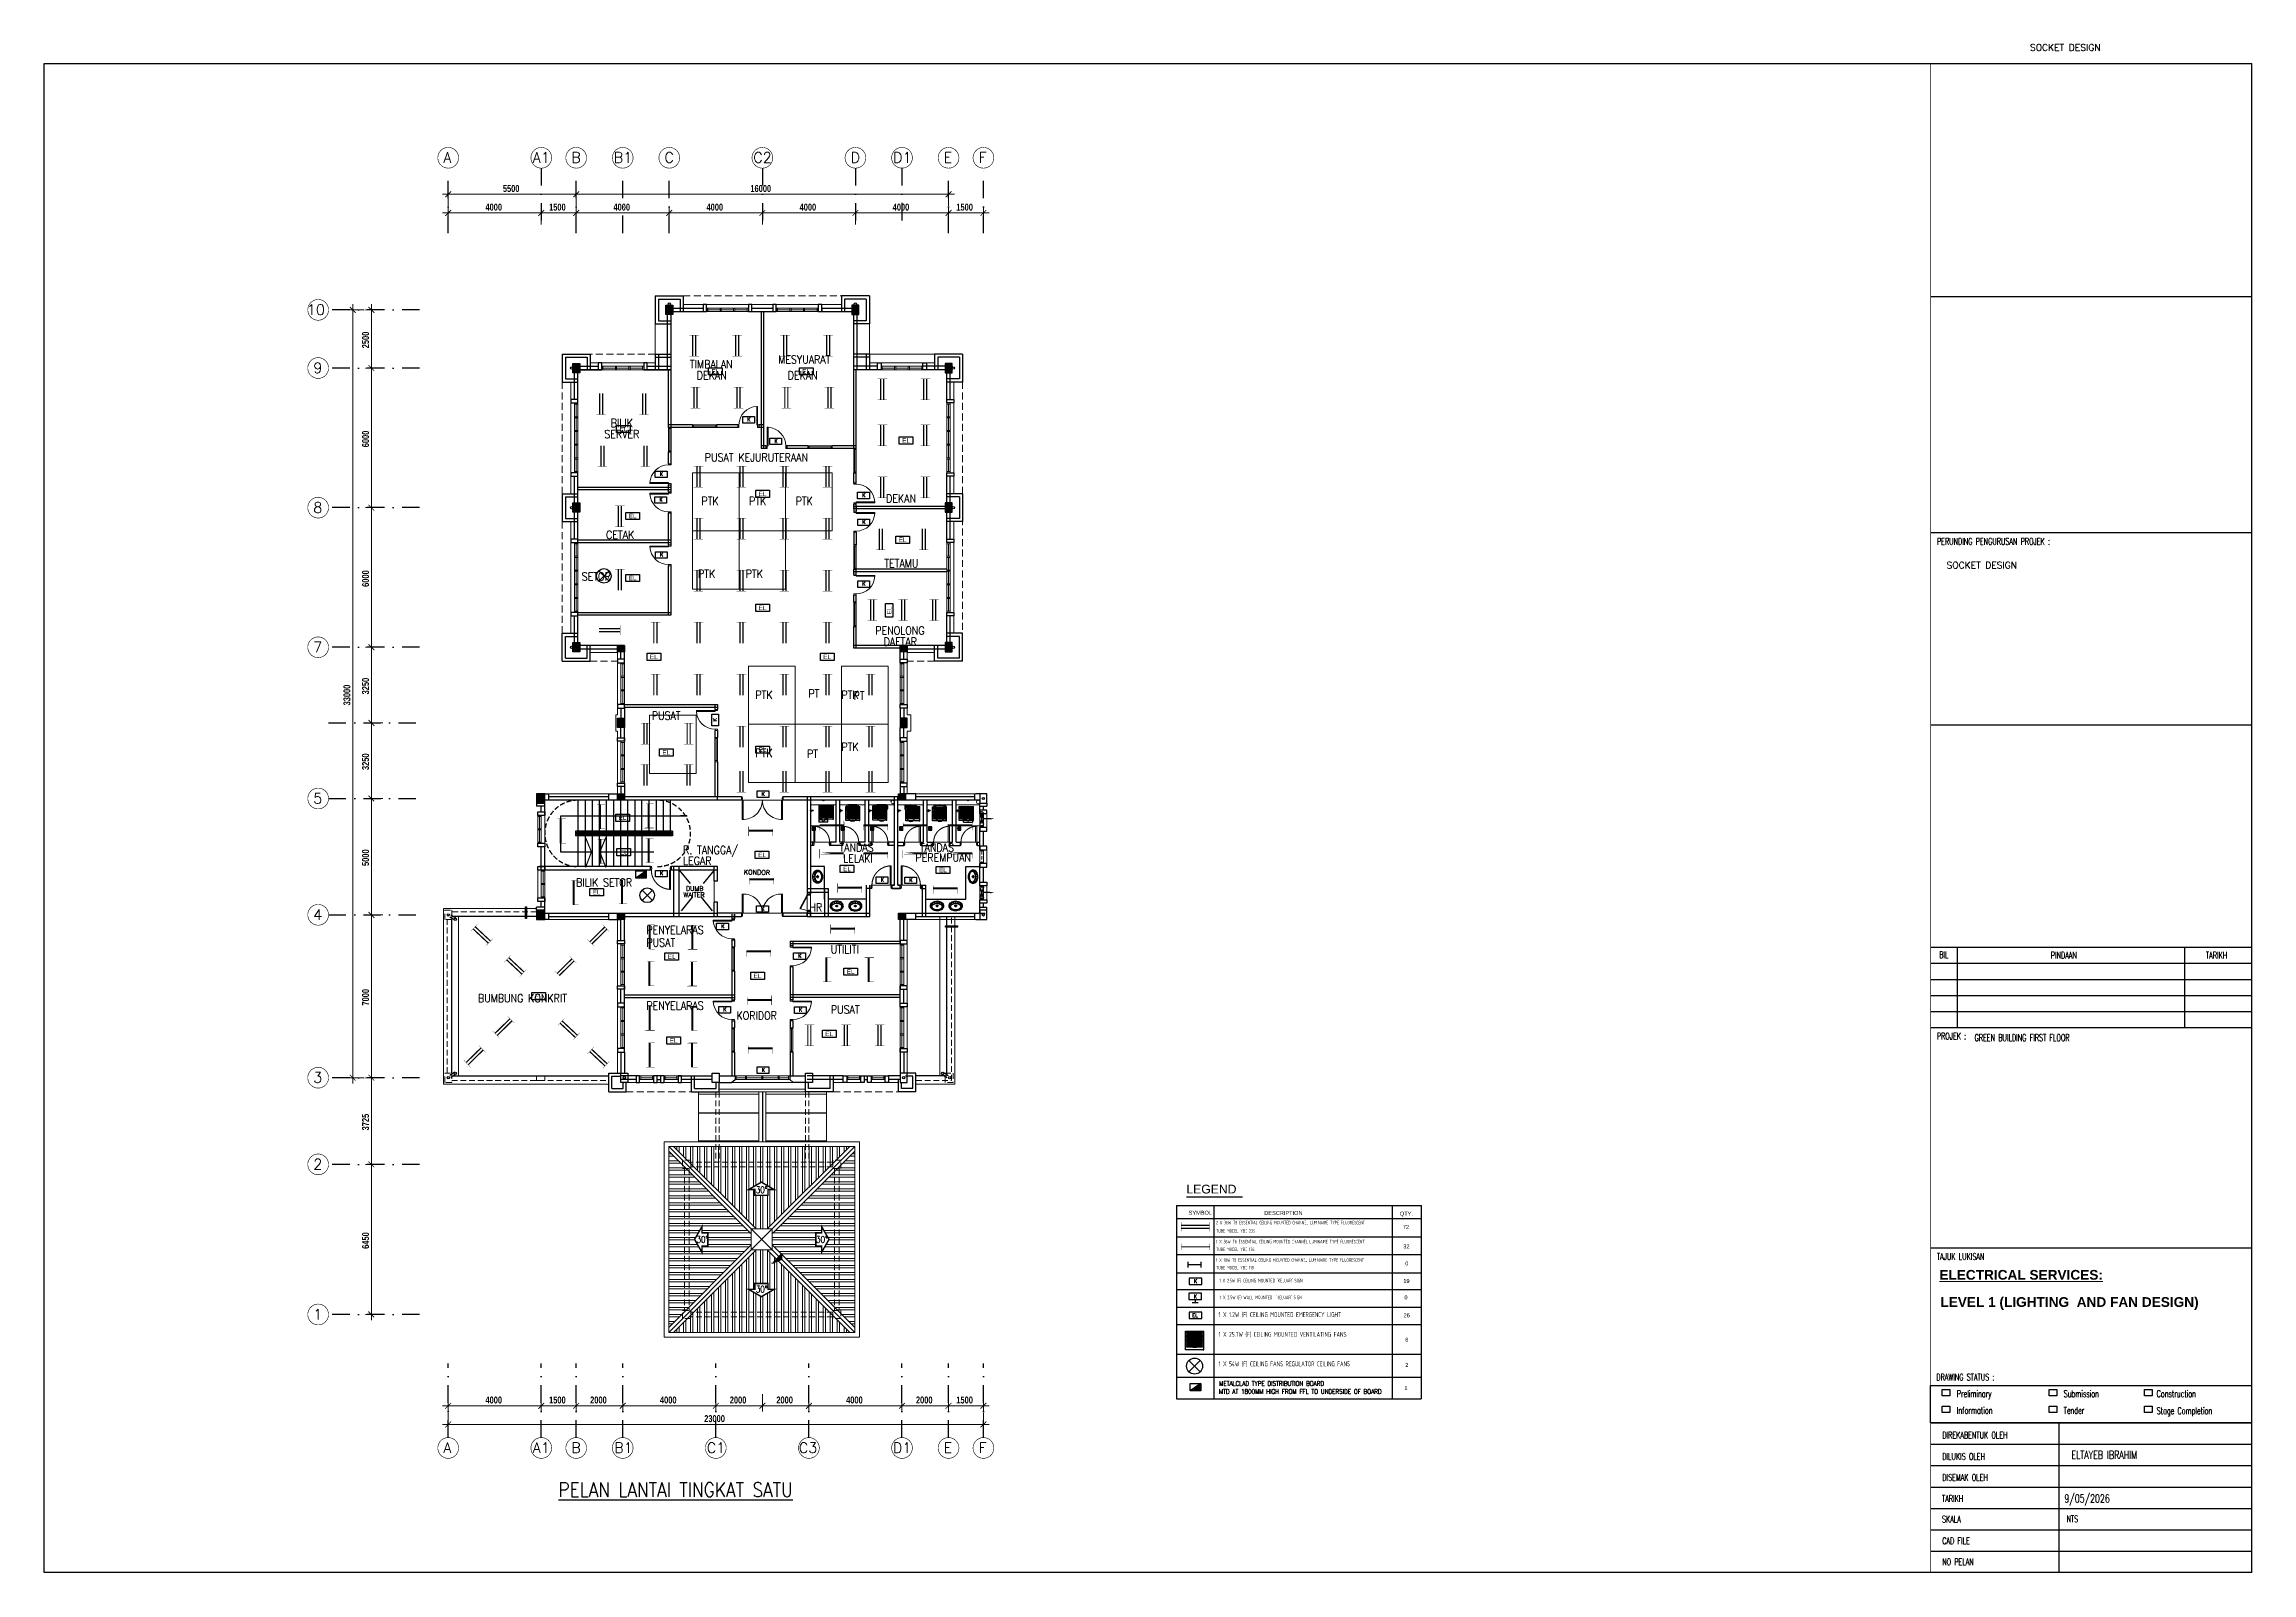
# Model space of a CAD drawing. Header units: inches. Extents: x -106637491 to 103561800, y -86378143 to 103507007.
# Drawn here: x 17335 to 112202, y 13676 to 79376 of the extents above; entities that cross this region are included whole.
import ezdxf
from ezdxf.enums import TextEntityAlignment as Align

# ---------------------------------------------------------------- set-up
doc = ezdxf.new("R2010")
doc.units = ezdxf.units.IN
doc.header["$MEASUREMENT"] = 0
for name, pattern in [('DASHDOT', [1, 0.5, -0.25, 0, -0.25]), ('DASHED', [19.05, 12.7, -6.35]), ('DASHED2', [0.375, 0.25, -0.125]), ('HIDDEN', [0.375, 0.25, -0.125])]:
    doc.linetypes.add(name, pattern=pattern)
doc.layers.get('0').update_dxf_attribs({"color": 255})
for name, color, linetype, lineweight in [('1', 8, 'Continuous', 9), ('COLUMN', 8, 'Continuous', 30), ('CORRIDOR', 8, 'Continuous', 20), ('DETAIL', 8, 'Continuous', 20), ('dim', 8, 'Continuous', 20), ('DOOR', 8, 'Continuous', 20), ('DR', 8, 'Continuous', 18), ('HATCH', 8, 'Continuous', 25), ('LW', 8, 'Continuous', 20), ('ROOF', 8, 'Continuous', 20), ('t3', 8, 'Continuous', 25), ('TEXT', 8, 'Continuous', 20), ('wall', 8, 'Continuous', 30), ('WIN', 8, 'Continuous', 18)]:
    doc.layers.add(name, color=color, linetype=linetype, lineweight=lineweight)
for name, color, linetype in [('9', 7, 'Continuous'), ('A-TXTBOMBA', 7, 'Continuous'), ('area', 3, 'Continuous'), ('BOMBA', 12, 'Continuous'), ('dmension', 4, 'Continuous'), ('DOWNPIPE', 8, 'Continuous'), ('dxt_text', 4, 'Continuous'), ('E-LIGHT', 4, 'Continuous'), ('Edges', 7, 'Continuous'), ('eLAMPU', 7, 'Continuous'), ('ELECT', 6, 'Continuous'), ('elk_LAMPU', 6, 'Continuous'), ('FF-TEXT', 7, 'Continuous'), ('FITTING', 40, 'Continuous'), ('FIXT', 8, 'Continuous'), ('GRID', 8, 'DASHDOT'), ('GRID-TEXT', 8, 'Continuous'), ('lamb(new)', 5, 'Continuous'), ('LAMPU', 7, 'Continuous'), ('LIGHT', 4, 'Continuous'), ('LWALL', 8, 'Continuous'), ('MIRROR', 8, 'Continuous'), ('ORIGIN', 8, 'Continuous'), ('partition', 8, 'Continuous'), ('SAN', 8, 'Continuous'), ('SANITARY', 8, 'Continuous'), ('stair', 8, 'Continuous'), ('t.block', 4, 'Continuous'), ('TB', 8, 'Continuous')]:
    doc.layers.add(name, color=color, linetype=linetype)
doc.layers.get('elk_LAMPU').off()
doc.styles.add('ARIAL', font='romans.shx', dxfattribs={"height": 2})
doc.styles.add('ARIAL2', font='arial.ttf', dxfattribs={"height": 200})
doc.styles.add('DIM', font='dim', dxfattribs={"width": 0.75})
doc.styles.add('LAILA', font='romans.shx', dxfattribs={"width": 0.85, "height": 350})
doc.styles.add('ROMANS', font='romans.shx', dxfattribs={"width": 0.5, "height": 400})
doc.styles.add('SANSSERIF', font='SAS_____.pfb', dxfattribs={"width": 0.7, "height": 700})
doc.styles.add('SANSSERIFBOLD', font='sasb____.pfb', dxfattribs={"height": 12})
doc.styles.add('SIMPLEX', font='simplex.shx', dxfattribs={"width": 0.8})
doc.styles.add('style1', font='romand.shx', dxfattribs={"height": 250})
doc.styles.add('style2', font='sanssb__.ttf', dxfattribs={"height": 1200})
doc.styles.add('TEXT25', font='SIMPLEX.shx', dxfattribs={"width": 0.7, "height": 62.5})
doc.styles.add('VERDANA1000', font='romand.shx', dxfattribs={"height": 1000})

msp = doc.modelspace()

# ---------------------------------------------------------------- texts
at = {"layer": 'BOMBA', "color": 3, "linetype": 'ByBlock', "ltscale": 10, "style": 'SIMPLEX'}
for p in [(47552, 63165), (48714, 62234), (43788, 60818), (43772, 59715), (52483, 59912), (52491, 58758), (43797, 57355), (52490, 56103), (48162, 47070), (43794, 43658), (53283, 43381), (54512, 43368), (48143, 42136), (46427, 41384), (49736, 40113), (46519, 37807), (49768, 37791), (48169, 35209)]:
    msp.add_text('K', height=162, dxfattribs=at).set_placement(p)
at = {"layer": 'BOMBA', "color": 8, "linetype": 'ByBlock', "ltscale": 10, "style": 'SIMPLEX'}
msp.add_text('K', height=162, rotation=90, dxfattribs=at).set_placement((46240, 50272))
msp.add_text('K', height=162, rotation=90, dxfattribs=at).set_placement((46240, 50272))
at = {"layer": 'BOMBA', "color": 3, "linetype": 'ByBlock', "ltscale": 10, "style": 'SIMPLEX'}
msp.add_text('K', height=162, rotation=90, dxfattribs=at).set_placement((46240, 50272))
at = {"layer": 'BOMBA', "color": 8, "linetype": 'ByBlock', "ltscale": 10, "style": 'SIMPLEX'}
for p in [(43794, 43658), (43794, 43658), (48143, 42136), (48143, 42136), (48169, 35209), (48169, 35209)]:
    msp.add_text('K', height=162, dxfattribs=at).set_placement(p)
at = {"layer": 'dim', "style": 'style2', "width": 0.7}
for s, p in [('5500', (37047, 73022)), ('16000', (47682, 73022)), ('4000', (36297, 72222)), ('1500', (39032, 72222)), ('4000', (41797, 72222)), ('4000', (45797, 72222)), ('4000', (49797, 72222)), ('4000', (53797, 72222)), ('1500', (56532, 72222)), ('4000', (36297, 20955)), ('1500', (39032, 20955)), ('2000', (40797, 20955)), ('4000', (43797, 20955)), ('2000', (46797, 20955)), ('2000', (48797, 20955)), ('4000', (51797, 20955)), ('2000', (54797, 20955)), ('1500', (56532, 20955)), ('23000', (45697, 20155))]:
    msp.add_text(s, height=300, dxfattribs=at).set_placement(p)
for s, p in [('2500', (31295, 66306)), ('6000', (31295, 62051)), ('6000', (31295, 56051)), ('33000', (30495, 50956)), ('3250', (31295, 51431)), ('3250', (31295, 48181)), ('5000', (31295, 44056)), ('7000', (31295, 38056)), ('3725', (31295, 32693)), ('6450', (31295, 27601))]:
    msp.add_text(s, height=300, rotation=90, dxfattribs=at).set_placement(p)
at = {"layer": 'dxt_text', "style": 'TEXT25', "width": 0.7}
for s, height, p in [('PERUNDING PENGURUSAN PROJEK :', 287.51, (98670, 57864)), ('BIL', 287.5, (98769, 40099)), ('PINDAAN', 287.5, (103561, 40075)), ('TARIKH', 287.5, (110231, 40075)), ('PROJEK :', 287.5, (98668, 36599)), ('GREEN BUILDING FIRST FLOOR', 287.51, (100289, 36533)), ('TAJUK LUKISAN', 287.51, (98668, 27126)), ('DIREKABENTUK OLEH', 287.51, (98899, 19452)), ('DILUKIS OLEH', 287.51, (98899, 18533)), ('ELTAYEB IBRAHIM', 353.92, (104449, 18570)), ('DISEMAK OLEH', 287.51, (98899, 17633)), ('9/05/2026', 353.9, (104146, 16695)), ('TARIKH ', 287.5, (98887, 16724)), ('SKALA ', 287.5, (98887, 15840)), ('NTS', 287.5, (104239, 15851)), ('CAD FILE ', 287.5, (98899, 14910)), ('NO PELAN', 287.5, (98899, 14006))]:
    msp.add_text(s, height=height, dxfattribs=at).set_placement(p)
at = {"layer": 'dxt_text', "attachment_point": 1, "style": 'TEXT25'}
for s, insert, char_height in [('DRAWING STATUS :', (98645, 22232), 287.51), ('Preliminary', (99522, 21520), 287.51), ('Submission', (104116, 21520), 287.5), ('Construction', (108111, 21520), 287.51), ('Information', (99522, 20801), 287.51), ('Tender', (104116, 20801), 287.5), ('Stage Completion', (108111, 20789), 287.51)]:
    msp.add_mtext(s, dxfattribs=dict(at, insert=insert, char_height=char_height))
at = {"layer": 'ELECT', "color": 7, "style": 'ROMANS', "width": 0.75}
for s, p in [('METALCLAD TYPE DISTRIBUTION BOARD', (67826, 21712)), ('MTD AT 1800MM HIGH FROM FFL TO UNDERSIDE OF BOARD', (67816, 21368))]:
    msp.add_text(s, height=200, dxfattribs=at).set_placement(p)
at = {"layer": 'FF-TEXT', "color": 3, "style": 'LAILA', "width": 0.85}
msp.add_text('%%uPELAN LANTAI TINGKAT SATU', height=625, dxfattribs=at).set_placement((39438, 16939))
at = {"layer": 'GRID-TEXT', "style": 'style1'}
for s, p in [('A', (34489, 74277)), ('A1', (38327, 74277)), ('B', (39989, 74277)), ('B1', (41811, 74277)), ('C', (43989, 74277)), ('C2', (47808, 74277)), ('D', (51989, 74277)), ('D1', (53813, 74277)), ('E', (55989, 74277)), ('F', (57489, 74277)), ('10', (28627, 67740)), ('9', (28901, 65240)), ('8', (28901, 59240)), ('7', (28901, 53240)), ('5', (28901, 46740)), ('4', (28901, 41740)), ('3', (28901, 34740)), ('2', (28901, 31015)), ('1', (28901, 24565)), ('A', (34489, 18828)), ('A1', (38327, 18828)), ('B', (39989, 18828)), ('B1', (41832, 18828)), ('C1', (45808, 18828)), ('C3', (49764, 18828)), ('D1', (53807, 18828)), ('E', (55989, 18828)), ('F', (57489, 18828))]:
    msp.add_text(s, height=450, dxfattribs=at).set_placement(p)
at = {"layer": 'LAMPU', "style": 'ARIAL2'}
for s, height, p in [('LEGEND', 374.8, (66418, 29981)), ('SYMBOL', 171.8, (66516, 29067)), ('DESCRIPTION', 171.84, (69766, 29057)), ('QTY.', 171.8, (75593, 29026)), ('72', 171.8, (75722, 28455)), ('32', 171.8, (75740, 27620)), ('0', 172, (75823, 26888)), ('19', 171.8, (75741, 26136)), ('26', 171.8, (75753, 24658)), ('0', 172, (75788, 25428)), ('6', 172, (75823, 23609)), ('2', 172, (75823, 22528)), ('1', 172, (75786, 21531))]:
    msp.add_text(s, height=height, dxfattribs=at).set_placement(p)
at = {"layer": 'LAMPU', "color": 7, "linetype": 'Continuous', "style": 'DIM', "width": 0.75}
for s, height, p in [('2 X 36W T8 ESSENTIAL CEILING MOUNTED CHANNEL LUMINAIRE TYPE FLUORESCENT ', 151.22, (67692, 28654)), ('1 X 36W T8 ESSENTIAL CEILING MOUNTED CHANNEL LUMINAIRE TYPE FLUORESCENT ', 151.22, (67692, 27837)), ('TUBE MODEL YBC 236', 151.22, (67692, 28297)), ('TUBE MODEL YBC 136', 151.22, (67692, 27504)), ('1 X 18W T8 ESSENTIAL CEILING MOUNTED CHANNEL LUMINAIRE TYPE FLUORESCENT ', 151.22, (67692, 27043)), ('TUBE MODEL YBC 118', 151.22, (67692, 26716)), ('1 X 1.2W (F) CEILING MOUNTED EMERGENCY LIGHT', 211.41, (67801, 24671)), ('1 X 25.7W (F) CEILING MOUNTED VENTILATING FANS', 211.41, (67801, 23821)), ('1 X 54W (F) CEILING FANS REGULATOR CEILING FANS', 211.41, (67801, 22553))]:
    msp.add_text(s, height=height, dxfattribs=at).set_placement(p)
at = {"layer": 'LAMPU', "color": 7, "style": 'DIM', "width": 0.75}
for s, p in [("1 X 2.5W (F) CEILING MOUNTED 'KELUAR' SIGN", (67833, 26159)), ("1 X 2.5W (F) WALL MOUNTED  'KELUAR' SIGN", (67847, 25437))]:
    msp.add_text(s, height=155.34, dxfattribs=at).set_placement(p)
at = {"layer": 't3', "style": 'LAILA', "width": 0.85}
for s, p in [('TIMBALAN ', (45085, 65796)), ('MESYUARAT ', (48877, 65996)), ('DEKAN', (45380, 65317)), ('DEKAN', (49285, 65317)), ('SERVER', (41406, 62791)), ('BILIK', (41684, 63271)), ('PUSAT KEJURUTERAAN', (45724, 61790)), ('DEKAN', (53514, 60026)), ('CETAK', (41481, 58462)), ('TETAMU', (53437, 57237)), ('SETOR', (40435, 56670)), ('PENOLONG', (53051, 54348)), ('DAFTAR', (53410, 53870)), ('PUSAT', (43448, 50691)), ('R. TANGGA/', (44790, 44916)), ('TANDAS', (51511, 45023)), ('PEREMPUAN', (54775, 44592)), ('TANDAS', (54962, 45021)), ('LEGAR', (44790, 44456)), ('LELAKI', (51670, 44556)), ('BILIK SETOR', (40190, 43520)), ('PENYELARAS', (43212, 41481)), ('PUSAT', (43212, 40937)), ('UTILITI', (51135, 40649)), ('BUMBUNG KONKRIT', (35977, 38546)), ('PENYELARAS', (43212, 38228)), ('PUSAT', (51142, 38061)), ('KORIDOR', (47087, 37801))]:
    msp.add_text(s, height=350, dxfattribs=at).set_placement(p, align=Align.TOP_LEFT)
at = {"layer": 't3'}
for s, height, style, width, p in [(' PTK', 350, 'LAILA', 0.85, (45377, 59567)), (' PTK', 350, 'LAILA', 0.85, (47425, 59567)), (' PTK', 350, 'LAILA', 0.85, (49425, 59567)), (' PTK', 350, 'LAILA', 0.85, (45230, 56439)), (' PTK', 350, 'LAILA', 0.85, (47277, 56439)), (' PTK', 350, 'LAILA', 0.85, (47692, 51234)), (' PT', 350, 'LAILA', 0.85, (49969, 51290)), (' PTK', 350, 'LAILA', 0.85, (51390, 51234)), (' PT', 350, 'LAILA', 0.85, (51912, 51203)), (' PTK', 350, 'LAILA', 0.85, (51390, 48998)), (' PTK', 350, 'LAILA', 0.85, (47692, 48734)), (' PT', 350, 'LAILA', 0.85, (49912, 48703)), (' HR', 350, 'LAILA', 0.85, (50016, 42099)), ('30%%D', 281.2, 'style1', 0.8, (47916, 29999)), ('30%%D', 281.2, 'style1', 0.8, (45369, 27866)), ('30%%D', 281.2, 'style1', 0.8, (50505, 27866)), ('30%%D', 281.2, 'style1', 0.8, (47916, 25731))]:
    msp.add_text(s, height=height, dxfattribs=dict(at, style=style, width=width)).set_placement(p)
at = {"layer": 't3', "style": 'VERDANA1000'}
for s, p in [('WAITER', (44808, 42914)), ('DUMB', (44911, 43189))]:
    msp.add_text(s, height=200, dxfattribs=at).set_placement(p, align=Align.TOP_LEFT)
at = {"layer": 'TB', "linetype": 'HIDDEN', "style": 'ARIAL'}
msp.add_text('KONDOR', height=204, rotation=358.96901, dxfattribs=at).set_placement((47400, 43692))
at = {"layer": 'TB', "color": 4, "linetype": 'Continuous', "char_height": 287.51, "width": 5132.08, "attachment_point": 1, "style": 'ARIAL'}
for insert in [(102672, 79376), (99083, 57127)]:
    msp.add_mtext('SOCKET DESIGN ', dxfattribs=dict(at, insert=insert))
at = {"layer": 'TEXT', "linetype": 'ByBlock', "style": 'SANSSERIFBOLD'}
for s, p in [('%%UELECTRICAL SERVICES:', (98773, 26275)), ('LEVEL 1 (LIGHTING  AND FAN DESIGN)', (98817, 25106))]:
    msp.add_text(s, height=419.4, dxfattribs=at).set_placement(p)

# ---------------------------------------------------------------- blocks, each defined once
blk = doc.blocks.new('AW30')
at = {"layer": 'wall'}
for points in [[(-2473393, -914141), (-2473243, -914141), (-2473243, -913866), (-2473393, -913866)], [(-2472643, -914141), (-2472493, -914141), (-2472493, -913866), (-2472643, -913866)]]:
    blk.add_lwpolyline(points, close=True, dxfattribs=at)
at = {"layer": 'WIN', "color": 1}
for p, q in [((-2473243, -913866), (-2472643, -913866)), ((-2473218, -914016), (-2472643, -914016)), ((-2473193, -913941), (-2472693, -913941))]:
    blk.add_line(p, q, dxfattribs=at)
at = {"layer": 'WIN', "color": 2}
blk.add_line((-2473243, -914141), (-2472643, -914141), dxfattribs=at)
at = {"layer": 'WIN', "color": 1}
for points in [[(-2473243, -914016), (-2473193, -914016), (-2473193, -913866), (-2473243, -913866)], [(-2472693, -914016), (-2472643, -914016), (-2472643, -913866), (-2472693, -913866)]]:
    blk.add_lwpolyline(points, close=True, dxfattribs=at)
blk = doc.blocks.new('Dp750')
at = {"layer": 'DOOR', "color": 1}
for p, q in [((0, 150), (0, 0)), ((0, 150), (0, 0)), ((750, 150), (750, 0)), ((750, 150), (750, 0))]:
    blk.add_line(p, q, dxfattribs=at)
at = {"layer": 'DOOR'}
for p, q in [((0, 150), (35, 150)), ((0, 0), (35, 0)), ((35, 150), (35, 100)), ((35, 100), (50, 100)), ((35, 50), (50, 50)), ((35, 50), (35, 0)), ((50, 100), (50, 50)), ((700, 100), (700, 50)), ((700, 100), (715, 100)), ((700, 50), (715, 50)), ((715, 150), (750, 150)), ((715, 150), (715, 100)), ((715, 50), (715, 0)), ((715, 0), (750, 0))]:
    blk.add_line(p, q, dxfattribs=at)
blk.add_lwpolyline([(35, 150), (35, 830), (85, 830), (85, 150)], close=True, dxfattribs=at)
at = {"layer": 'DOOR', "color": 9, "linetype": 'DASHED', "ltscale": 100}
blk.add_arc((35, 150), 680, 360, 85.78327, dxfattribs=at)
blk = doc.blocks.new('WW')
at = {"layer": 'wall'}
for points in [[(-2476669, -906963), (-2476669, -907113), (-2476969, -907113), (-2476969, -906963)], [(-2476669, -908313), (-2476669, -908463), (-2476969, -908463), (-2476969, -908313)]]:
    blk.add_lwpolyline(points, close=True, dxfattribs=at)
at = {"layer": 'WIN', "color": 2}
blk.add_line((-2476969, -907113), (-2476969, -908313), dxfattribs=at)
at = {"layer": 'WIN'}
for p, q in [((-2476819, -908313), (-2476819, -907113)), ((-2476744, -907163), (-2476744, -907688)), ((-2476744, -907738), (-2476744, -908263)), ((-2476669, -908313), (-2476669, -907113))]:
    blk.add_line(p, q, dxfattribs=at)
for points in [[(-2476819, -907113), (-2476819, -907163), (-2476669, -907163), (-2476669, -907113)], [(-2476819, -907688), (-2476819, -907738), (-2476669, -907738), (-2476669, -907688)], [(-2476819, -908263), (-2476819, -908313), (-2476669, -908313), (-2476669, -908263)]]:
    blk.add_lwpolyline(points, close=True, dxfattribs=at)
blk = doc.blocks.new('GF')
at = {"layer": 'wall'}
for points in [[(-2478464, -901233), (-2478464, -901383), (-2478764, -901383), (-2478764, -901233)], [(-2478464, -902583), (-2478464, -902733), (-2478764, -902733), (-2478764, -902583)]]:
    blk.add_lwpolyline(points, close=True, dxfattribs=at)
at = {"layer": 'WIN'}
for p, q in [((-2478764, -902583), (-2478764, -901383)), ((-2478689, -901433), (-2478689, -901958)), ((-2478689, -902008), (-2478689, -902533)), ((-2478614, -902583), (-2478614, -901383))]:
    blk.add_line(p, q, dxfattribs=at)
at = {"layer": 'WIN', "color": 2}
blk.add_line((-2478464, -901383), (-2478464, -902583), dxfattribs=at)
at = {"layer": 'WIN'}
for points in [[(-2478764, -901383), (-2478764, -901433), (-2478614, -901433), (-2478614, -901383)], [(-2478764, -901958), (-2478764, -902008), (-2478614, -902008), (-2478614, -901958)], [(-2478764, -902533), (-2478764, -902583), (-2478614, -902583), (-2478614, -902533)]]:
    blk.add_lwpolyline(points, close=True, dxfattribs=at)
blk = doc.blocks.new('TAB')
at = {"layer": 'FIXT'}
for p, q in [((-186, 13), (-70, 22)), ((-186, -13), (-186, 13)), ((-120, 5), (-120, -5)), ((-80, 10), (-115, 10)), ((-70, 55), (-70, 20)), ((-55, 60), (-65, 60)), ((-50, 55), (-50, 20)), ((-50, 24), (-46, 24)), ((-5, 10), (-40, 10)), ((0, 5), (0, -5)), ((-186, -13), (-70, -22)), ((-80, -10), (-115, -10)), ((-70, -20), (-70, -55)), ((-55, -60), (-65, -60)), ((-50, -20), (-50, -55)), ((-50, -24), (-46, -24)), ((-5, -10), (-40, -10))]:
    blk.add_line(p, q, dxfattribs=at)
for centre, radius, start, end in [((-115, 5), 5, 90, 180), ((-80, 20), 10, 270, 0), ((-65, 55), 5, 90, 180), ((-55, 55), 5, 0, 90), ((-40, 20), 10, 180, 270), ((-46, 0), 24.2, 24.44334, 90), ((-5, 5), 5, 0, 90), ((-115, -5), 5, 180, 270), ((-80, -20), 10, 0, 90), ((-65, -55), 5, 180, 270), ((-55, -55), 5, 270, 0), ((-40, -20), 10, 90, 180), ((-46, 0), 24.2, 270, 335.55666), ((-5, -5), 5, 270, 0)]:
    blk.add_arc(centre, radius, start, end, dxfattribs=at)
blk = doc.blocks.new('TAP1-P')
at = {"layer": 'FIXT', "rotation": 90}
blk.add_blockref('TAB', (0, 0), dxfattribs=at)
blk = doc.blocks.new('TAP(C)')
at = {"layer": 'wall', "xscale": -0.599999999973992, "yscale": 0.5999999999767169, "zscale": 0.5999999999999999, "rotation": 269.9999000484524}
blk.add_blockref('TAP1-P', (0, 0), dxfattribs=at)
blk = doc.blocks.new('*X171')
at = {"color": 0}
for p, q in [((89.85, 61.2), (89.9, 61.25)), ((89.85, 61.22), (89.88, 61.25)), ((89.9, 61.17), (89.85, 61.22)), ((89.89, 61.17), (89.85, 61.2)), ((89.86, 61.19), (89.91, 61.24)), ((89.92, 61.17), (89.86, 61.23)), ((89.93, 61.18), (89.87, 61.24)), ((89.87, 61.18), (89.92, 61.23)), ((89.93, 61.2), (89.88, 61.24)), ((89.88, 61.17), (89.93, 61.22)), ((89.89, 61.17), (89.93, 61.21)), ((89.93, 61.21), (89.9, 61.25))]:
    blk.add_line(p, q, dxfattribs=at)
blk = doc.blocks.new('ZPO')
at = {"layer": 'ORIGIN'}
for p, q in [((-20, 20), (-20, -20)), ((-20, 20), (20, -20)), ((-20, -20), (20, 20)), ((20, -20), (20, 20))]:
    blk.add_line(p, q, dxfattribs=at)
blk = doc.blocks.new('Dp900')
at = {"layer": 'DOOR', "color": 4}
for p, q in [((35, 150), (0, 150)), ((0, 0), (35, 0)), ((35, 150), (35, 100)), ((50, 100), (35, 100)), ((50, 50), (35, 50)), ((35, 50), (35, 0)), ((50, 100), (50, 50)), ((850, 100), (850, 50)), ((865, 100), (850, 100)), ((865, 50), (850, 50)), ((900, 150), (865, 150)), ((865, 150), (865, 100)), ((865, 50), (865, 0)), ((865, 0), (900, 0))]:
    blk.add_line(p, q, dxfattribs=at)
at = {"layer": 'DOOR', "color": 1}
for p, q in [((0, 150), (0, 0)), ((0, 150), (0, 0)), ((900, 150), (900, 0)), ((900, 150), (900, 0))]:
    blk.add_line(p, q, dxfattribs=at)
at = {"layer": 'DOOR'}
blk.add_lwpolyline([(35, 150), (35, 980), (85, 980), (85, 150)], close=True, dxfattribs=at)
at = {"layer": 'DOOR', "color": 9, "linetype": 'DASHED', "ltscale": 100}
blk.add_arc((35, 150), 830, 360, 86.54636, dxfattribs=at)
blk = doc.blocks.new('W22')
at = {"layer": 'LW', "color": 2}
blk.add_line((-2456199, -908621), (-2456199, -908021), dxfattribs=at)
at = {"layer": 'wall'}
for points in [[(-2456499, -908021), (-2456499, -907871), (-2456199, -907871), (-2456199, -908021)], [(-2456499, -908771), (-2456499, -908621), (-2456199, -908621), (-2456199, -908771)]]:
    blk.add_lwpolyline(points, close=True, dxfattribs=at)
at = {"layer": 'WIN'}
blk.add_line((-2456499, -908571), (-2456349, -908571), dxfattribs=at)
at = {"layer": 'WIN', "linetype": 'HIDDEN', "ltscale": 600}
blk.add_line((-2456424, -908571), (-2456424, -908071), dxfattribs=at)
at = {"layer": 'WIN'}
blk.add_lwpolyline([(-2456349, -908021), (-2456349, -908621), (-2456499, -908621), (-2456499, -908021)], dxfattribs=at)
blk.add_lwpolyline([(-2456349, -908071), (-2456349, -908021), (-2456499, -908021), (-2456499, -908071)], close=True, dxfattribs=at)
blk = doc.blocks.new('WC1')
at = {"layer": 'DETAIL', "color": 8}
for p, q in [((-2082463, -671463), (-2082463, -671853)), ((-2082463, -671463), (-2081903, -671463)), ((-2082363, -671479), (-2082363, -671591)), ((-2082351, -671479), (-2082351, -671586)), ((-2082089, -671549), (-2082339, -671584)), ((-2082338, -671479), (-2082338, -671583)), ((-2082326, -671479), (-2082326, -671582)), ((-2082313, -671479), (-2082313, -671580)), ((-2082301, -671479), (-2082301, -671578)), ((-2082288, -671479), (-2082288, -671577)), ((-2082276, -671479), (-2082276, -671575)), ((-2082263, -671479), (-2082263, -671573)), ((-2082251, -671479), (-2082251, -671571)), ((-2082238, -671479), (-2082238, -671570)), ((-2082226, -671479), (-2082226, -671568)), ((-2082213, -671479), (-2082213, -671566)), ((-2082201, -671479), (-2082201, -671564)), ((-2082188, -671479), (-2082188, -671563)), ((-2082176, -671479), (-2082176, -671561)), ((-2082163, -671479), (-2082163, -671559)), ((-2082151, -671479), (-2082151, -671557)), ((-2082138, -671479), (-2082138, -671556)), ((-2082126, -671479), (-2082126, -671554)), ((-2082113, -671479), (-2082113, -671552)), ((-2082101, -671479), (-2082101, -671551)), ((-2082088, -671479), (-2082088, -671549)), ((-2082076, -671479), (-2082076, -671548)), ((-2081903, -671463), (-2081903, -671853)), ((-2081863, -671619), (-2081903, -671619)), ((-2081863, -671619), (-2081863, -671697)), ((-2081903, -671853), (-2082463, -671853)), ((-2082363, -671724), (-2082363, -671837)), ((-2082351, -671729), (-2082351, -671837)), ((-2082089, -671767), (-2082339, -671732)), ((-2082338, -671732), (-2082338, -671837)), ((-2082326, -671734), (-2082326, -671837)), ((-2082313, -671736), (-2082313, -671837)), ((-2082301, -671737), (-2082301, -671837)), ((-2082288, -671739), (-2082288, -671837)), ((-2082276, -671741), (-2082276, -671837)), ((-2082263, -671743), (-2082263, -671837)), ((-2082251, -671744), (-2082251, -671837)), ((-2082238, -671746), (-2082238, -671837)), ((-2082226, -671748), (-2082226, -671837)), ((-2082213, -671749), (-2082213, -671837)), ((-2082201, -671751), (-2082201, -671837)), ((-2082188, -671753), (-2082188, -671837)), ((-2082176, -671755), (-2082176, -671837)), ((-2082163, -671756), (-2082163, -671837)), ((-2082151, -671758), (-2082151, -671837)), ((-2082138, -671760), (-2082138, -671837)), ((-2082126, -671762), (-2082126, -671837)), ((-2082113, -671763), (-2082113, -671837)), ((-2082101, -671765), (-2082101, -671837)), ((-2082088, -671767), (-2082088, -671837)), ((-2082076, -671768), (-2082076, -671837)), ((-2081863, -671697), (-2081903, -671697))]:
    blk.add_line(p, q, dxfattribs=at)
for centre, radius, start, end in [((-2082328, -671658), 75, 97.88903, 262.11097), ((-2082357, -671479), 6.25, 0, 180), ((-2082332, -671479), 6.25, 0, 180), ((-2082307, -671479), 6.25, 0, 180), ((-2082282, -671479), 6.25, 0, 180), ((-2082257, -671479), 6.25, 0, 180), ((-2082232, -671479), 6.25, 0, 180), ((-2082207, -671479), 6.25, 0, 180), ((-2082182, -671479), 6.25, 0, 180), ((-2082157, -671479), 6.25, 0, 180), ((-2082132, -671479), 6.25, 0, 180), ((-2082107, -671479), 6.25, 0, 180), ((-2082073, -671658), 110, 262.11097, 97.88903), ((-2082082, -671479), 6.25, 0, 180), ((-2081988, -671658), 45, 68.12709, 291.87291), ((-2081988, -671658), 37.5, 57.03561, 302.96439), ((-2082357, -671837), 6.25, 180, 0), ((-2082332, -671837), 6.25, 180, 0), ((-2082307, -671837), 6.25, 180, 0), ((-2082282, -671837), 6.25, 180, 0), ((-2082257, -671837), 6.25, 180, 0), ((-2082232, -671837), 6.25, 180, 0), ((-2082207, -671837), 6.25, 180, 0), ((-2082182, -671837), 6.25, 180, 0), ((-2082157, -671837), 6.25, 180, 0), ((-2082132, -671837), 6.25, 180, 0), ((-2082107, -671837), 6.25, 180, 0), ((-2082082, -671837), 6.25, 180, 0)]:
    blk.add_arc(centre, radius, start, end, dxfattribs=at)
at = {"layer": 'ORIGIN', "color": 8}
for p, q in [((-2081498, -671638), (-2081538, -671638)), ((-2081498, -671638), (-2081538, -671678)), ((-2081538, -671638), (-2081498, -671678)), ((-2081538, -671678), (-2081498, -671678))]:
    blk.add_line(p, q, dxfattribs=at)
blk = doc.blocks.new('dr16')
at = {"layer": 'DOOR', "color": 1}
blk.add_line((-2409712, -909071), (-2409602, -909071), dxfattribs=at)
for points in [[(-2409712, -909071), (-2409602, -909071), (-2409602, -909021), (-2409712, -909021)], [(-2410511, -909831), (-2409712, -909831), (-2409712, -909871), (-2410511, -909871)], [(-2409712, -909921), (-2409602, -909921), (-2409602, -909871), (-2409712, -909871)]]:
    blk.add_lwpolyline(points, close=True, dxfattribs=at)
at = {"layer": 'DOOR', "color": 9}
blk.add_arc((-2409712, -909871), 800, 90, 177.13402, dxfattribs=at)
blk = doc.blocks.new('A$C64615766')
at = {"layer": 'CORRIDOR', "color": 2}
blk.add_line((1722, 823), (78, 823), dxfattribs=at)
at = {"layer": 'DR', "color": 3}
for p, q in [((0, 823), (0, 973)), ((1800, 823), (1800, 973))]:
    blk.add_line(p, q, dxfattribs=at)
at = {"layer": 'DR'}
for p, q in [((37, 823), (78, 823)), ((37, 1), (37, 823)), ((37, 748), (78, 748)), ((78, 0), (78, 823)), ((1762, 823), (1722, 823)), ((1722, 0), (1722, 823)), ((1762, 748), (1722, 748)), ((1762, 1), (1762, 823))]:
    blk.add_line(p, q, dxfattribs=at)
for points in [[(0, 973), (37, 973), (37, 933), (50, 933), (50, 863), (37, 863), (37, 823), (0, 823)], [(1800, 973), (1762, 973), (1762, 933), (1750, 933), (1750, 863), (1762, 863), (1762, 823), (1800, 823)]]:
    blk.add_lwpolyline(points, dxfattribs=at)
at = {"layer": 'DR', "color": 8}
for centre, start, end in [((78, 823), 267.21257, 0.00009), ((1722, 823), 179.99991, 272.78743)]:
    blk.add_arc(centre, 822, start, end, dxfattribs=at)
blk = doc.blocks.new('Ef')
at = {"layer": 'LIGHT'}
for p, q in [((-291, -23), (-291, 17)), ((-214, -80), (231, 74)), ((-214, 74), (231, -80)), ((309, 17), (309, -23))]:
    blk.add_line(p, q, dxfattribs=at)
at = {"layer": 'LIGHT', "color": 7}
blk.add_line((4, 348), (4, 102), dxfattribs=at)
at = {"layer": 'LIGHT'}
for centre, start, end in [((-231, 17), 72.63179, 180), ((249, 17), 0, 107.36821), ((-231, -23), 180, 287.36821), ((249, -23), 252.63179, 0)]:
    blk.add_arc(centre, 60, start, end, dxfattribs=at)
at = {"layer": 'LIGHT', "color": 7}
blk.add_solid([(-30, 348), (37, 348), (4, 548)], dxfattribs=at)
blk = doc.blocks.new('emergency light R')
at = {"layer": 'LAMPU', "color": 6, "linetype": 'Continuous'}
for p, q in [((0, 5), (0, 248)), ((0, 248), (459, 248)), ((459, 5), (0, 5)), ((459, 248), (459, 5))]:
    blk.add_line(p, q, dxfattribs=at)
at = {"layer": 'LAMPU', "color": 6, "linetype": 'Continuous', "style": 'SANSSERIF'}
blk.add_text('EL', height=153.8, dxfattribs=at).set_placement((97, 50))
blk = doc.blocks.new('YBS 118')
at = {"layer": 'lamb(new)'}
for p, q in [((86608002, -1196899), (86608002, -1196643)), ((86608612, -1196899), (86608612, -1196643))]:
    blk.add_line(p, q, dxfattribs=at)
for points, const_width in [([(86608612, -1196771), (86608002, -1196771)], 50.8), ([(86608002, -1196899), (86608002, -1196643)], 10.2), ([(86608612, -1196899), (86608612, -1196643)], 10.2)]:
    blk.add_lwpolyline(points, dxfattribs=dict(at, const_width=const_width))
blk = doc.blocks.new('EXITE')
at = {"layer": 'A-TXTBOMBA', "color": 3}
blk.add_lwpolyline([(86607836, -1196697), (86607300, -1196697), (86607300, -1196967), (86607836, -1196967)], close=True, dxfattribs=at)
at = {"layer": 'A-TXTBOMBA', "color": 3, "style": 'ARIAL'}
blk.add_text('K', height=165, dxfattribs=at).set_placement((86607491, -1196907))
blk = doc.blocks.new('Elight')
at = {"layer": 'A-TXTBOMBA', "color": 6}
blk.add_lwpolyline([(86606267, -1196730), (86605731, -1196730), (86605731, -1197001), (86606267, -1197001)], close=True, dxfattribs=at)
at = {"layer": 'A-TXTBOMBA', "color": 6, "style": 'ARIAL'}
blk.add_text('EL', height=164.8, dxfattribs=at).set_placement((86605850, -1196940))
blk = doc.blocks.new('eexit')
at = {"layer": 'A-TXTBOMBA', "color": 3}
blk.add_lwpolyline([(86700150, -1205751), (86699614, -1205751), (86699614, -1206022), (86700150, -1206022)], close=True, dxfattribs=at)
at = {"layer": 'eLAMPU', "color": 3, "linetype": 'Continuous'}
for p, q in [((86700015, -1206171), (86699748, -1206171)), ((86699882, -1206011), (86699882, -1206171))]:
    blk.add_line(p, q, dxfattribs=at)
at = {"layer": 'A-TXTBOMBA', "color": 3, "style": 'ARIAL'}
blk.add_text('K', height=165, dxfattribs=at).set_placement((86699817, -1205977))
blk = doc.blocks.new('Exhaust Fan 8-Inch fr')
at = {"layer": 'Edges'}
for p, q in [((-5.9, 7.3), (5.9, 7.3)), ((-5.9, -4.5), (-5.9, 7.3)), ((-5.1, 6.1), (-5.1, 6.5)), ((-5.1, 6.5), (5.1, 6.5)), ((5.1, 6.1), (-5.1, 6.1)), ((-5.1, 5.3), (-5.1, 5.7)), ((-5.1, 5.7), (-0.3, 5.7)), ((-1.8, 5.3), (-5.1, 5.3)), ((-5.1, 4.4), (-5.1, 4.8)), ((-5.1, 4.8), (-2.5, 4.8)), ((-3, 4.4), (-5.1, 4.4)), ((-5.1, 3.6), (-5.1, 4)), ((-5.1, 4), (-3.4, 4)), ((-3.7, 3.6), (-5.1, 3.6)), ((-5.1, 2.8), (-5.1, 3.2)), ((-5.1, 3.2), (-3.9, 3.2)), ((-4.1, 2.8), (-5.1, 2.8)), ((-5.1, 2), (-5.1, 2.4)), ((-5.1, 2.4), (-4.2, 2.4)), ((-4.3, 2), (-5.1, 2)), ((-5.1, 1.1), (-5.1, 1.5)), ((-5.1, 1.5), (-4.3, 1.5)), ((-4.3, 1.1), (-5.1, 1.1)), ((-5.1, 0.3), (-5.1, 0.7)), ((-5.1, 0.7), (-4.2, 0.7)), ((-4.2, 0.3), (-5.1, 0.3)), ((-4.2, 2.2), (-4.3, 2)), ((-4.2, 2), (-4.3, 2)), ((-4.3, 1.5), (-4.3, 1.1)), ((-4.3, 1.5), (-4.3, 1.4)), ((-4.3, 1.5), (-4.3, 1.5)), ((-4.3, 1.5), (-4.2, 1.5)), ((-4.3, 1.4), (-4.3, 1.1)), ((-2.3, 1.1), (-4.3, 1.1)), ((-4.3, 1.1), (-4.3, 1.1)), ((-4.2, 2.4), (-4.2, 2.2)), ((-4.2, 2.4), (-1.9, 2.4)), ((-4.2, 2), (-4.2, 2.2)), ((-1.6, 2), (-4.2, 2)), ((-4.2, 1.5), (-4.2, 1.5)), ((-4.2, 1.5), (-1.4, 1.5)), ((-4.2, 1.5), (-1.4, 1.5)), ((-4.2, 0.7), (-4.2, 0.5)), ((-4.2, 0.7), (-3, 0.7)), ((-4.2, 0.6), (-3.2, 0.6)), ((-4.2, 0.5), (-4.2, 0.6)), ((-4.2, 0.5), (-4.2, 0.3)), ((-3.5, 0.3), (-4.2, 0.3)), ((-3.9, 3.2), (-4.1, 2.8)), ((-2.2, 2.8), (-4.1, 2.8)), ((-3.9, 3.2), (-2.4, 3.2)), ((-3.4, 4), (-3.7, 3.6)), ((-2.7, 3.6), (-3.7, 3.6)), ((-3.4, 0.5), (-3.5, 0.3)), ((-0.3, 0.3), (-3.5, 0.3)), ((-3.4, 4), (-2.7, 4)), ((-3.4, 0.5), (-3.2, 0.6)), ((-3.2, 0.6), (-3, 0.7)), ((-2.5, 4.8), (-3, 4.4)), ((-2.5, 4.4), (-3, 4.4)), ((-3, 0.7), (-0.3, 0.7)), ((-2.7, 3.7), (-2.7, 4)), ((-2.7, 3.7), (-2.7, 4)), ((-2.7, 4), (-2.7, 4)), ((-2.7, 4), (-0.5, 4)), ((-2.7, 3.6), (-2.7, 3.7)), ((-2.7, 3.7), (-2.7, 3.7)), ((-2.6, 3.6), (-2.7, 3.7)), ((-2.6, 3.6), (-2.7, 3.6)), ((-0.2, 3.6), (-2.6, 3.6)), ((-2.5, 4.5), (-1.9, 4.8)), ((-2.5, 4.8), (-1.9, 4.8)), ((-2.5, 4.4), (-2.5, 4.5)), ((-2.5, 4.4), (-2.5, 4.5)), ((-2.5, 4.5), (-2.5, 4.5)), ((-2.5, 4.4), (-2.5, 4.4)), ((-0.7, 4.4), (-2.5, 4.4)), ((-2.2, 2.8), (-2.4, 3.2)), ((-2.2, 2.8), (-2.4, 3.2)), ((-2.4, 3.2), (-2.4, 3.2)), ((-2.4, 3.2), (0, 3.2)), ((-2.3, 1.1), (-1.7, 1.5)), ((-0.6, 1.1), (-2.3, 1.1)), ((-2.2, 2.8), (-2.2, 2.8)), ((0.1, 2.8), (-2.2, 2.8)), ((-1.9, 4.8), (-1, 4.8)), ((-1.8, 2.1), (-1.9, 2.4)), ((-1.8, 2.1), (-1.9, 2.4)), ((-1.9, 2.4), (-1.9, 2.4)), ((-1.9, 2.4), (0.1, 2.4)), ((-1.4, 5.4), (-1.8, 5.3)), ((-1.4, 5.3), (-1.8, 5.3)), ((-1.8, 2.1), (-1.6, 2)), ((-1.8, 2.1), (-1.8, 2.1)), ((-1.8, 2.1), (-1.6, 2)), ((-1.7, 1.5), (-1.4, 1.5)), ((-1.6, 2), (-1.6, 2)), ((-0.3, 2), (-1.6, 2)), ((-1.1, 5.5), (-1.4, 5.4)), ((-1.4, 5.4), (-1.4, 5.3)), ((-1, 5.3), (-1.4, 5.3)), ((-1.4, 1.5), (-1.4, 1.5)), ((-1.4, 1.5), (-1.3, 1.5)), ((-1.4, 1.5), (-1.4, 1.5)), ((-1.4, 1.5), (-1.3, 1.5)), ((-1.3, 1.5), (-1.1, 1.5)), ((-1, 5.6), (-1.1, 5.5)), ((-1.1, 1.5), (-1.1, 1.5)), ((-1.1, 1.5), (-1.1, 1.5)), ((-1.1, 1.5), (-0.7, 1.4)), ((-1.1, 1.5), (-0.7, 1.5)), ((-1.1, 1.5), (-1.1, 1.5)), ((-0.3, 5.7), (-1, 5.6)), ((-1, 5.6), (-1, 5.3)), ((1, 5.3), (-1, 5.3)), ((-0.9, 4.8), (-1, 4.8)), ((-1, 4.8), (1, 4.8)), ((-0.9, 4.8), (-0.7, 4.4)), ((1, 4.4), (-0.7, 4.4)), ((-0.7, 1.4), (-0.7, 1.5)), ((-0.7, 1.5), (0.6, 1.5)), ((-0.7, 1.4), (-0.7, 1.4)), ((-0.7, 1.3), (-0.7, 1.4)), ((-0.7, 1.4), (-0.7, 1.4)), ((-0.6, 1.1), (-0.7, 1.3)), ((0.6, 1.1), (-0.6, 1.1)), ((-0.5, 4), (-0.2, 3.6)), ((-0.5, 4), (1, 4)), ((-0.3, 5.7), (0.3, 5.7)), ((-0.3, 2), (-0.3, 2)), ((-0.3, 2), (-0.2, 2)), ((0.3, 2), (-0.3, 2)), ((-0.2, 0.6), (-0.3, 0.7)), ((-0.2, 0.6), (-0.3, 0.7)), ((-0.3, 0.7), (-0.3, 0.7)), ((-0.3, 0.7), (0, 0.7)), ((-0.3, 0.3), (-0.2, 0.6)), ((-0.3, 0.4), (-0.2, 0.6)), ((-0.3, 0.4), (-0.1, 0.3)), ((-0.3, 0.3), (-0.3, 0.4)), ((-0.1, 0.3), (-0.3, 0.3)), ((-0.3, 0.3), (-0.3, 0.3)), ((1, 3.6), (-0.2, 3.6)), ((-0.2, 2), (-0.1, 2.1)), ((-0.2, 0.6), (-0.2, 0.6)), ((0, 2.1), (-0.1, 2.1)), ((-0.1, 2.1), (0, 2.1)), ((-0.1, 0.3), (0, 0.7)), ((-0.1, 0.3), (0, 0.7)), ((-0.1, 0.3), (-0.1, 0.3)), ((-0.1, 0.3), (-0.1, 0.3)), ((2, 0.3), (-0.1, 0.3)), ((0, 3.2), (0, 3.1)), ((0, 3.2), (0.6, 3.2)), ((0, 3.1), (0.1, 2.8)), ((0.1, 2.4), (0, 2.1)), ((0, 2.1), (0.2, 2)), ((0, 0.7), (0, 0.7)), ((0, 0.7), (0, 0.7)), ((0, 0.7), (0, 0.7)), ((0, 0.7), (0, 0.7)), ((0, 0.7), (1.7, 0.7)), ((0.3, 2.8), (0.1, 2.8)), ((0.1, 2.4), (0.2, 2.4)), ((0.2, 2.4), (0.2, 2.3)), ((0.2, 2.4), (3.3, 2.4)), ((0.2, 2.3), (0.2, 2)), ((0.2, 2), (0.2, 2)), ((0.2, 2), (0.3, 2)), ((1, 5.6), (0.3, 5.7)), ((0.3, 5.7), (5.1, 5.7)), ((0.6, 3.2), (0.3, 2.8)), ((3.5, 2.8), (0.3, 2.8)), ((2.7, 2), (0.3, 2)), ((0.6, 3.2), (3.5, 3.2)), ((0.7, 1.4), (0.6, 1.5)), ((0.7, 1.4), (0.6, 1.5)), ((0.6, 1.5), (0.6, 1.4)), ((0.6, 1.5), (0.6, 1.5)), ((0.6, 1.5), (0.6, 1.5)), ((0.6, 1.5), (1.9, 1.5)), ((0.6, 1.4), (0.6, 1.2)), ((0.6, 1.2), (0.6, 1.1)), ((0.8, 1.2), (0.6, 1.1)), ((0.6, 1.1), (0.6, 1.1)), ((1, 1.1), (0.6, 1.1)), ((1.2, 1.3), (0.7, 1.4)), ((0.7, 1.4), (0.7, 1.4)), ((1, 1.3), (0.7, 1.4)), ((1, 1.2), (0.8, 1.2)), ((1, 5.6), (1, 5.3)), ((1.1, 5.5), (1, 5.6)), ((1.4, 5.3), (1, 5.3)), ((1, 4.8), (1, 4.4)), ((1, 4.8), (1.4, 4.8)), ((1.4, 4.4), (1, 4.4)), ((1, 4), (1, 3.6)), ((1, 4), (1.4, 4)), ((1.4, 3.6), (1, 3.6)), ((1, 1.2), (1, 1.3)), ((1.2, 1.3), (1, 1.3)), ((1, 1.1), (1, 1.2)), ((1.2, 1.1), (1, 1.1)), ((1.4, 5.4), (1.1, 5.5)), ((1.7, 1.4), (1.2, 1.3)), ((1.2, 1.3), (1.2, 1.3)), ((1.2, 1.3), (1.2, 1.1)), ((1.2, 1.3), (1.2, 1.3)), ((1.4, 1.3), (1.2, 1.3)), ((1.4, 1.1), (1.2, 1.1)), ((1.4, 5.4), (1.4, 5.3)), ((1.8, 5.3), (1.4, 5.4)), ((1.8, 5.3), (1.4, 5.3)), ((1.4, 4.8), (1.4, 4.4)), ((1.4, 4.8), (2.5, 4.8)), ((3, 4.4), (1.4, 4.4)), ((1.4, 4), (1.4, 3.6)), ((1.4, 3.6), (2.1, 4)), ((1.4, 4), (2.1, 4)), ((1.4, 3.6), (1.4, 3.6)), ((3.2, 3.6), (1.4, 3.6)), ((1.7, 1.4), (1.4, 1.3)), ((1.4, 1.3), (1.4, 1.1)), ((4.3, 1.1), (1.4, 1.1)), ((1.9, 1.5), (1.7, 1.4)), ((1.9, 1.5), (1.7, 1.4)), ((1.7, 1.4), (1.7, 1.4)), ((1.7, 0.7), (1.8, 0.6)), ((1.7, 0.7), (4.2, 0.7)), ((5.1, 5.3), (1.8, 5.3)), ((1.8, 0.6), (4.2, 0.6)), ((1.8, 0.6), (2, 0.3)), ((1.9, 1.5), (4.2, 1.5)), ((2, 1.5), (1.9, 1.5)), ((1.9, 1.5), (2, 1.5)), ((2, 1.5), (4.2, 1.5)), ((4.2, 0.3), (2, 0.3)), ((2.1, 4), (2.9, 4)), ((3, 4.4), (2.5, 4.8)), ((2.5, 4.8), (5.1, 4.8)), ((3.3, 2.3), (2.7, 2)), ((3.3, 2.3), (2.7, 2)), ((4.2, 2), (2.7, 2)), ((2.7, 2), (2.7, 2)), ((2.9, 4), (3.1, 3.9)), ((2.9, 4), (3.4, 4)), ((5.1, 4.4), (3, 4.4)), ((3.1, 3.9), (3.2, 3.6)), ((3.7, 3.6), (3.2, 3.6)), ((3.3, 2.3), (3.3, 2.4)), ((3.3, 2.3), (3.3, 2.4)), ((3.3, 2.4), (3.3, 2.4)), ((3.3, 2.4), (4.2, 2.4)), ((3.3, 2.3), (3.3, 2.3)), ((3.7, 3.6), (3.4, 4)), ((3.4, 4), (5.1, 4)), ((3.5, 2.8), (3.5, 3.2)), ((3.5, 3.2), (3.5, 3.1)), ((3.5, 3.2), (3.5, 3.2)), ((3.5, 3.2), (3.9, 3.2)), ((3.5, 2.8), (3.5, 3.1)), ((4.1, 2.8), (3.5, 2.8)), ((3.5, 2.8), (3.5, 2.8)), ((5.1, 3.6), (3.7, 3.6)), ((4.1, 2.8), (3.9, 3.2)), ((3.9, 3.2), (5.1, 3.2)), ((5.1, 2.8), (4.1, 2.8)), ((4.2, 2.3), (4.2, 2.4)), ((4.2, 2.4), (5.1, 2.4)), ((4.2, 2.3), (4.2, 2.3)), ((4.3, 2), (4.2, 2.3)), ((4.2, 2.3), (4.2, 2)), ((4.3, 2), (4.2, 2)), ((4.2, 1.5), (4.2, 1.5)), ((4.2, 1.5), (4.3, 1.5)), ((4.2, 0.4), (4.2, 0.7)), ((4.2, 0.7), (5.1, 0.7)), ((4.2, 0.6), (4.2, 0.4)), ((4.2, 0.3), (4.2, 0.4)), ((5.1, 0.3), (4.2, 0.3)), ((5.1, 2), (4.3, 2)), ((4.3, 1.5), (4.3, 1.1)), ((4.3, 1.4), (4.3, 1.5)), ((4.3, 1.5), (4.3, 1.5)), ((4.3, 1.5), (5.1, 1.5)), ((4.3, 1.1), (4.3, 1.4)), ((5.1, 1.1), (4.3, 1.1)), ((4.3, 1.1), (4.3, 1.1)), ((5.1, 6.5), (5.1, 6.1)), ((5.1, 5.7), (5.1, 5.3)), ((5.1, 4.8), (5.1, 4.4)), ((5.1, 4), (5.1, 3.6)), ((5.1, 3.2), (5.1, 2.8)), ((5.1, 2.4), (5.1, 2)), ((5.1, 1.5), (5.1, 1.1)), ((5.1, 0.7), (5.1, 0.3)), ((5.9, -4.5), (5.9, 7.3)), ((5.2, -4.5), (-5.9, -4.5)), ((-5.1, -0.5), (-5.1, -0.1)), ((-5.1, -0.1), (-4, -0.1)), ((-3.9, -0.5), (-5.1, -0.5)), ((-5.1, -1.3), (-5.1, -0.9)), ((-5.1, -0.9), (-3.6, -0.9)), ((-3.3, -1.3), (-5.1, -1.3)), ((-5.1, -2.2), (-5.1, -1.8)), ((-5.1, -1.8), (-3, -1.8)), ((-2.5, -2.2), (-5.1, -2.2)), ((-5.1, -3), (-5.1, -2.6)), ((-5.1, -2.6), (-1.7, -2.6)), ((5.1, -3), (-5.1, -3)), ((-4, -0.1), (-3.6, -0.1)), ((-4, -0.1), (-4, -0.1)), ((-4, -0.1), (-3.9, -0.5)), ((-4, -0.1), (-3.6, -0.1)), ((-3.4, -0.5), (-3.9, -0.5)), ((-3.6, -0.1), (-3.6, -0.1)), ((-3.6, -0.1), (-3.6, -0.3)), ((-3.6, -0.1), (-0.5, -0.1)), ((-3.6, -0.3), (-3.4, -0.5)), ((-3.6, -0.9), (-3.6, -1)), ((-3.6, -0.9), (-3.2, -0.9)), ((-3.6, -1), (-3.1, -1)), ((-3.6, -1), (-3.3, -1.3)), ((-1, -0.5), (-3.4, -0.5)), ((-2.7, -1.3), (-3.3, -1.3)), ((-3.1, -1), (-3.2, -0.9)), ((-3.2, -0.9), (-1.7, -0.9)), ((-2.7, -1.3), (-3.1, -1)), ((-3.1, -1), (-3.1, -1)), ((-2.7, -1.3), (-3.1, -1)), ((-3.1, -1), (-3.1, -1)), ((-3, -1.8), (-2.5, -2.2)), ((-3, -1.8), (-1.4, -1.8)), ((-2.3, -1.3), (-2.7, -1.3)), ((-2.7, -1.3), (-2.7, -1.3)), ((-2.6, -1.3), (-2.7, -1.3)), ((-2.7, -1.3), (-2.7, -1.3)), ((-2.3, -1.3), (-2.6, -1.3)), ((-1.4, -1.3), (-2.6, -1.3)), ((-1.4, -2.2), (-2.5, -2.2)), ((-1.7, -0.9), (-2.3, -1.3)), ((-1.9, -1), (-2.3, -1.3)), ((-2.3, -1.3), (-2.3, -1.3)), ((-1.7, -0.9), (-1.9, -1)), ((-1.9, -1), (-1.4, -1)), ((-1.7, -0.9), (-1.7, -0.9)), ((-1.7, -0.9), (-1.4, -0.9)), ((-1.7, -2.6), (-1.4, -2.7)), ((-1.7, -2.6), (-1.4, -2.6)), ((-1.4, -0.9), (-1.4, -1)), ((-1.4, -0.9), (-1, -0.9)), ((-1.4, -1), (-1.4, -1.3)), ((-1, -1.3), (-1.4, -1.3)), ((-1.4, -1.8), (-1.4, -2.2)), ((-1.4, -1.8), (-1, -1.8)), ((-1, -2.2), (-1.4, -2.2)), ((-1.4, -2.6), (-1.4, -2.7)), ((-1.4, -2.6), (-1, -2.6)), ((-1.4, -2.7), (-1.1, -2.8)), ((-1.1, -2.8), (-1, -2.8)), ((-0.7, -0.3), (-1, -0.5)), ((-0.7, -0.3), (-1, -0.5)), ((0, -0.5), (-1, -0.5)), ((-1, -0.5), (-1, -0.5)), ((-1, -1.3), (-1, -0.9)), ((-1, -0.9), (0.3, -0.9)), ((0.5, -1.3), (-1, -1.3)), ((-1, -2.2), (-1, -1.8)), ((-1, -1.8), (0.8, -1.8)), ((1, -2.2), (-1, -2.2)), ((-1, -2.8), (-1, -2.6)), ((-1, -2.6), (1, -2.6)), ((-1, -2.8), (0, -3)), ((-0.7, -0.3), (-0.5, -0.1)), ((-0.7, -0.3), (-0.5, -0.1)), ((-0.7, -0.3), (-0.7, -0.3)), ((-0.5, -0.1), (-0.5, -0.1)), ((-0.5, -0.1), (-0.1, -0.1)), ((-0.1, -0.3), (-0.1, -0.1)), ((-0.1, -0.3), (-0.1, -0.1)), ((-0.1, -0.1), (-0.1, -0.1)), ((-0.1, -0.1), (2.2, -0.1)), ((0, -0.5), (-0.1, -0.3)), ((0.1, -0.5), (-0.1, -0.3)), ((-0.1, -0.3), (-0.1, -0.3)), ((0.1, -0.5), (0, -0.5)), ((0, -3), (1, -2.8)), ((2.5, -0.5), (0.1, -0.5)), ((0.5, -1.3), (0.3, -0.9)), ((0.5, -1.3), (0.3, -0.9)), ((0.3, -0.9), (0.3, -0.9)), ((0.3, -0.9), (2.7, -0.9)), ((0.5, -1.3), (0.5, -1.3)), ((2.7, -1.3), (0.5, -1.3)), ((0.9, -2), (0.8, -1.8)), ((0.9, -2), (0.8, -1.8)), ((0.8, -1.8), (0.8, -1.8)), ((0.8, -1.8), (2.3, -1.8)), ((0.9, -2), (0.9, -2)), ((0.9, -2), (1.2, -2.2)), ((0.9, -2), (1, -2.1)), ((1, -2.1), (1, -2.2)), ((1, -2.1), (1.1, -2.2)), ((1.1, -2.2), (1, -2.2)), ((1, -2.6), (1, -2.8)), ((1, -2.6), (1.4, -2.6)), ((1, -2.8), (1.1, -2.8)), ((1.2, -2.2), (1.1, -2.2)), ((1.1, -2.8), (1.4, -2.7)), ((1.5, -2.2), (1.2, -2.2)), ((1.4, -2.6), (1.4, -2.7)), ((1.4, -2.7), (1.7, -2.6)), ((1.4, -2.6), (1.7, -2.6)), ((1.5, -2.2), (1.7, -2.1)), ((1.6, -2.2), (1.5, -2.2)), ((1.6, -2.2), (1.7, -2.1)), ((2.5, -2.2), (1.6, -2.2)), ((2.3, -1.8), (1.7, -2.1)), ((1.7, -2.1), (1.7, -2.1)), ((1.7, -2.6), (5.1, -2.6)), ((2.2, -0.1), (4, -0.1)), ((2.2, -0.1), (2.2, -0.1)), ((2.2, -0.1), (2.5, -0.5)), ((2.2, -0.1), (4, -0.1)), ((2.3, -1.8), (3, -1.8)), ((3.9, -0.5), (2.5, -0.5)), ((2.5, -2.2), (3, -1.8)), ((5.1, -2.2), (2.5, -2.2)), ((2.7, -0.9), (2.7, -1)), ((2.7, -0.9), (3.6, -0.9)), ((2.7, -1), (3.6, -1)), ((2.7, -1), (2.7, -1.3)), ((2.7, -1.3), (2.7, -1.3)), ((3.3, -1.3), (2.7, -1.3)), ((3, -1.8), (5.1, -1.8)), ((3.3, -1.3), (3.6, -1)), ((5.1, -1.3), (3.3, -1.3)), ((3.6, -1), (3.6, -0.9)), ((3.6, -0.9), (5.1, -0.9)), ((3.9, -0.5), (4, -0.1)), ((5.1, -0.5), (3.9, -0.5)), ((4, -0.1), (4, -0.1)), ((4, -0.1), (5.1, -0.1)), ((5.1, -0.1), (5.1, -0.5)), ((5.1, -0.9), (5.1, -1.3)), ((5.1, -1.8), (5.1, -2.2)), ((5.1, -2.6), (5.1, -3)), ((5.2, -4.5), (5.7, -4.5)), ((5.7, -4.5), (5.9, -4.5))]:
    blk.add_line(p, q, dxfattribs=at)
blk = doc.blocks.new('ceiling fan')
at = {"layer": 'ELECT', "color": 6}
for p, q in [((86610809, -1196104), (86611870, -1195043)), ((86610809, -1195043), (86611870, -1196104))]:
    blk.add_line(p, q, dxfattribs=at)
blk.add_circle((86611340, -1195573), 750, dxfattribs=at)
blk = doc.blocks.new('DB')
at = {"layer": 'ELECT', "color": 2}
blk.add_line((253743, 25513), (253288, 25198), dxfattribs=at)
blk.add_lwpolyline([(253288, 25513), (253743, 25513), (253743, 25198), (253288, 25198)], close=True, dxfattribs=at)
blk.add_solid([(253743, 25513), (253743, 25198), (253288, 25198)], dxfattribs=at)
blk = doc.blocks.new('YBC 2X36')
at = {"layer": 'FITTING', "color": 3}
for points, const_width in [([(-610, 63), (610, 63)], 54.6), ([(-610, 201), (-610, -74)], 10.9), ([(-610, 72), (-610, -203)], 10.9), ([(610, 201), (610, -84)], 10.9), ([(610, 72), (610, -203)], 10.9), ([(-610, -66), (610, -66)], 54.6)]:
    blk.add_lwpolyline(points, dxfattribs=dict(at, const_width=const_width))
blk = doc.blocks.new('YBC 1X36')
at = {"layer": 'FITTING', "color": 3}
for points, const_width in [([(-610, 0), (610, 0)], 54.6), ([(-610, 138), (-610, -138)], 10.9), ([(610, 138), (610, -138)], 10.9)]:
    blk.add_lwpolyline(points, dxfattribs=dict(at, const_width=const_width))
blk = doc.blocks.new('Exhaust Fan 15TGQZ')
at = {"xscale": 51.69785126039847, "yscale": 51.69785126039847, "zscale": 51.69785126039847}
blk.add_blockref('Exhaust Fan 8-Inch fr', (-310, -401), dxfattribs=at)
blk = doc.blocks.new('CEILING FAN C W HOOK')
at = {"layer": 'ELECT', "color": 6}
for p, q in [((-530, -530), (-85, -85)), ((-530, -85), (-85, -530))]:
    blk.add_line(p, q, dxfattribs=at)
blk.add_circle((-308, -308), 315, dxfattribs=at)

# ---------------------------------------------------------------- hatches: boundary and pattern name
at = {"layer": 'COLUMN'}
for points in [[(41972, 53531), (42272, 53531), (42272, 53256), (41972, 53256)], [(54122, 53531), (54422, 53531), (54422, 53256), (54122, 53256)], [(38847, 46756), (38847, 47156), (38497, 47156), (38497, 46756)], [(41972, 47156), (42272, 47156), (42272, 46881), (41972, 46881)], [(54047, 47156), (54347, 47156), (54347, 46881), (54047, 46881)], [(38847, 41756), (38847, 42156), (38497, 42156), (38497, 41756)], [(38847, 41756), (38847, 42156), (38497, 42156), (38497, 41756)], [(41972, 42031), (42272, 42031), (42272, 41756), (41972, 41756)], [(54047, 42031), (54347, 42031), (54347, 41756), (54047, 41756)]]:
    msp.add_hatch(color=256, dxfattribs=at).paths.add_polyline_path(points)
at = {"layer": 'LW'}
h = msp.add_hatch(dxfattribs=at)
h.set_pattern_fill('U', color=256, scale=12.32, angle=-135, style=0, pattern_type=0)
h.set_pattern_definition([(45, (-419741.668, -247566.78), (-8.71155554, 8.71155554), [])])
edge = h.paths.add_edge_path()
edge.add_line((49038, 27408), (48602, 26972))
edge.add_arc((49038, 26537), 616, -270, -225, ccw=False)
edge.add_line((49038, 27153), (49038, 27408))
at = {"layer": 'ROOF'}
h = msp.add_hatch(dxfattribs=at)
h.set_pattern_fill('ANSI32', color=256, scale=800, angle=315, style=0)
h.set_pattern_definition([(180, (-2323270.38, 1055885.33), (-1e-13, 300), []), (180, (-2323370.38, 1055785.33), (-1e-13, 300), [])])
h.paths.add_polyline_path([(47722, 28244), (44172, 31794), (44172, 24218), (47722, 27768)])
h.paths.add_polyline_path([(45600, 27722), (45600, 27458), (45284, 28006), (45600, 28554), (45600, 28289), (45852, 28289), (45852, 27722)], flags=16)
h = msp.add_hatch(dxfattribs=at)
h.set_pattern_fill('ANSI32', color=256, scale=800, angle=45, style=0)
h.set_pattern_definition([(90, (2419615.37, 1055885.33), (-300, 6e-14), []), (90, (2419715.37, 1055985.33), (-300, 6e-14), [])])
h.paths.add_polyline_path([(44397, 32006), (51947, 32006), (48410, 28456), (47935, 28456)])
h.paths.add_polyline_path([(47871, 30150), (47607, 30150), (48155, 30467), (48703, 30150), (48438, 30150), (48438, 29899), (47871, 29899)], flags=16)
h = msp.add_hatch(dxfattribs=at)
h.set_pattern_fill('ANSI32', color=256, scale=800, angle=315, style=0)
h.set_pattern_definition([(0, (2419615.37, 1055885.33), (1e-13, 300), []), (0, (2419715.37, 1055785.33), (1e-13, 300), [])])
h.paths.add_polyline_path([(48622, 28244), (52172, 31794), (52172, 24218), (48622, 27768)])
h.paths.add_polyline_path([(50745, 27722), (50745, 27458), (51061, 28006), (50745, 28554), (50745, 28289), (50493, 28289), (50493, 27722)], flags=16)
h = msp.add_hatch(dxfattribs=at)
h.set_pattern_fill('ANSI32', color=256, scale=800, angle=45, style=0)
h.set_pattern_definition([(270, (2419615.37, -999873.8), (-300, -6e-14), []), (270, (2419715.37, -999973.8), (-300, -6e-14), [])])
h.paths.add_polyline_path([(44397, 24006), (51947, 24006), (48410, 27556), (47935, 27556)])
h.paths.add_polyline_path([(47871, 25861), (47607, 25861), (48155, 25545), (48703, 25861), (48438, 25861), (48438, 26113), (47871, 26113)], flags=16)

# ---------------------------------------------------------------- linework, layer by layer
at = {"linetype": 'ByBlock', "const_width": 37.5}
for points in [[(34822, 73047), (34572, 72797)], [(40322, 73047), (40072, 72797)], [(40072, 72797), (40322, 73047)], [(56072, 72797), (56322, 73047)], [(34822, 72247), (34572, 71997)], [(38572, 71997), (38822, 72247)], [(38822, 72247), (38572, 71997)], [(40072, 71997), (40322, 72247)], [(40322, 72247), (40072, 71997)], [(44322, 72247), (44072, 71997)], [(44072, 71997), (44322, 72247)], [(48322, 72247), (48072, 71997)], [(48072, 71997), (48322, 72247)], [(52072, 71997), (52322, 72247)], [(52322, 72247), (52072, 71997)], [(56322, 72247), (56072, 71997)], [(56072, 71997), (56322, 72247)], [(57572, 71997), (57822, 72247)], [(30720, 67831), (30470, 68081)], [(31520, 67831), (31270, 68081)], [(31520, 65331), (31270, 65581)], [(31270, 65581), (31520, 65331)], [(31270, 59581), (31520, 59331)], [(31520, 59331), (31270, 59581)], [(31520, 53331), (31270, 53581)], [(31270, 53581), (31520, 53331)], [(31520, 50081), (31270, 50331)], [(31270, 50331), (31520, 50081)], [(31520, 46831), (31270, 47081)], [(31270, 47081), (31520, 46831)], [(31520, 41831), (31270, 42081)], [(31270, 42081), (31520, 41831)], [(30470, 35081), (30720, 34831)], [(31270, 35081), (31520, 34831)], [(31520, 34831), (31270, 35081)], [(31520, 31106), (31270, 31356)], [(31270, 31356), (31520, 31106)], [(31270, 24906), (31520, 24656)], [(34822, 20980), (34572, 20730)], [(38822, 20980), (38572, 20730)], [(38572, 20730), (38822, 20980)], [(40072, 20730), (40322, 20980)], [(40322, 20980), (40072, 20730)], [(42072, 20730), (42322, 20980)], [(42322, 20980), (42072, 20730)], [(46322, 20980), (46072, 20730)], [(46072, 20730), (46322, 20980)], [(48072, 20730), (48322, 20980)], [(48322, 20980), (48072, 20730)], [(50322, 20980), (50072, 20730)], [(50072, 20730), (50322, 20980)], [(54072, 20730), (54322, 20980)], [(54322, 20980), (54072, 20730)], [(56072, 20730), (56322, 20980)], [(56322, 20980), (56072, 20730)], [(57572, 20730), (57822, 20980)], [(34822, 20180), (34572, 19930)], [(57572, 19930), (57822, 20180)]]:
    msp.add_lwpolyline(points, dxfattribs=at)
at = {"layer": '1'}
for points in [[(45197, 58456), (45197, 60956), (47197, 60956), (47197, 58456)], [(47197, 58456), (47197, 60956), (49197, 60956), (49197, 58456)], [(49197, 58456), (49197, 60956), (51197, 60956), (51197, 58456)], [(45197, 55956), (45197, 58456), (47197, 58456), (47197, 55956)], [(47197, 55956), (47197, 58456), (49197, 58456), (49197, 55956)], [(47605, 50149), (47605, 52649), (49605, 52649), (49605, 50149)], [(53605, 50149), (53605, 52649), (51605, 52649), (51605, 50149)], [(43354, 48035), (43354, 50535), (45354, 50535), (45354, 48035)], [(47605, 47649), (47605, 50149), (49605, 50149), (49605, 47649)], [(49605, 47649), (49605, 50149), (51605, 50149), (51605, 47649)], [(53605, 47649), (53605, 50149), (51605, 50149), (51605, 47649)]]:
    msp.add_lwpolyline(points, close=True, dxfattribs=at)
at = {"layer": '9', "color": 7}
msp.add_line((99544, 40562), (99544, 37113), dxfattribs=at)
at = {"layer": 'BOMBA', "color": 8, "linetype": 'ByBlock', "ltscale": 10}
for p, q in [((47356, 63374), (47863, 63374)), ((47356, 63094), (47356, 63374)), ((47356, 63374), (47863, 63374)), ((47356, 63094), (47356, 63374)), ((47863, 63094), (47356, 63094)), ((47863, 63094), (47356, 63094)), ((48518, 62443), (49025, 62443)), ((48518, 62163), (48518, 62443)), ((48518, 62443), (49025, 62443)), ((48518, 62163), (48518, 62443)), ((49025, 62163), (48518, 62163)), ((49025, 62163), (48518, 62163)), ((43593, 61027), (44100, 61027)), ((43593, 60747), (43593, 61027)), ((43593, 61027), (44100, 61027)), ((43593, 60747), (43593, 61027)), ((44100, 60747), (43593, 60747)), ((44100, 60747), (43593, 60747)), ((43576, 59924), (44083, 59924)), ((43576, 59643), (43576, 59924)), ((43576, 59924), (44083, 59924)), ((43576, 59643), (43576, 59924)), ((52287, 60121), (52794, 60121)), ((52287, 59841), (52287, 60121)), ((52287, 60121), (52794, 60121)), ((52287, 59841), (52287, 60121)), ((52794, 59841), (52287, 59841)), ((52794, 59841), (52287, 59841)), ((44083, 59643), (43576, 59643)), ((44083, 59643), (43576, 59643)), ((52295, 58968), (52802, 58968)), ((52295, 58687), (52295, 58968)), ((52295, 58968), (52802, 58968)), ((52295, 58687), (52295, 58968)), ((52802, 58687), (52295, 58687)), ((52802, 58687), (52295, 58687)), ((43602, 57564), (44109, 57564)), ((43602, 57283), (43602, 57564)), ((43602, 57564), (44109, 57564)), ((43602, 57283), (43602, 57564)), ((44109, 57283), (43602, 57283)), ((44109, 57283), (43602, 57283)), ((52294, 56312), (52801, 56312)), ((52294, 56031), (52294, 56312)), ((52294, 56312), (52801, 56312)), ((52294, 56031), (52294, 56312)), ((52801, 56031), (52294, 56031)), ((52801, 56031), (52294, 56031)), ((46031, 50076), (46031, 50583)), ((46031, 50583), (46311, 50583)), ((46031, 50076), (46031, 50583)), ((46031, 50583), (46311, 50583)), ((46311, 50583), (46311, 50076)), ((46311, 50583), (46311, 50076)), ((46311, 50076), (46031, 50076)), ((46311, 50076), (46031, 50076)), ((47967, 47279), (48474, 47279)), ((47967, 46999), (47967, 47279)), ((47967, 47279), (48474, 47279)), ((47967, 46999), (47967, 47279)), ((48474, 46999), (47967, 46999)), ((48474, 46999), (47967, 46999)), ((43599, 43868), (44106, 43868)), ((43599, 43587), (43599, 43868)), ((43599, 43868), (44106, 43868)), ((43599, 43587), (43599, 43868)), ((44106, 43868), (44106, 43587)), ((44106, 43868), (44106, 43587)), ((44106, 43587), (43599, 43587)), ((44106, 43587), (43599, 43587)), ((53088, 43591), (53594, 43591)), ((53088, 43310), (53088, 43591)), ((53088, 43591), (53594, 43591)), ((53088, 43310), (53088, 43591)), ((53594, 43310), (53088, 43310)), ((53594, 43310), (53088, 43310)), ((54317, 43578), (54824, 43578)), ((54317, 43297), (54317, 43578)), ((54317, 43578), (54824, 43578)), ((54317, 43297), (54317, 43578)), ((54824, 43297), (54317, 43297)), ((54824, 43297), (54317, 43297)), ((47947, 42346), (48454, 42346)), ((47947, 42065), (47947, 42346)), ((47947, 42346), (48454, 42346)), ((47947, 42065), (47947, 42346)), ((48454, 42065), (47947, 42065)), ((48454, 42065), (47947, 42065)), ((48454, 42346), (48454, 42065)), ((48454, 42346), (48454, 42065)), ((46231, 41593), (46738, 41593)), ((46231, 41313), (46231, 41593)), ((46231, 41593), (46738, 41593)), ((46231, 41313), (46231, 41593)), ((46738, 41313), (46231, 41313)), ((46738, 41313), (46231, 41313)), ((49540, 40323), (50047, 40323)), ((49540, 40042), (49540, 40323)), ((49540, 40323), (50047, 40323)), ((49540, 40042), (49540, 40323)), ((50047, 40042), (49540, 40042)), ((50047, 40042), (49540, 40042)), ((46323, 38016), (46830, 38016)), ((46323, 37736), (46323, 38016)), ((46323, 38016), (46830, 38016)), ((46323, 37736), (46323, 38016)), ((49573, 38001), (50079, 38001)), ((49573, 37720), (49573, 38001)), ((49573, 38001), (50079, 38001)), ((49573, 37720), (49573, 38001)), ((46830, 37736), (46323, 37736)), ((46830, 37736), (46323, 37736)), ((50079, 37720), (49573, 37720)), ((50079, 37720), (49573, 37720)), ((47973, 35418), (48480, 35418)), ((47973, 35137), (47973, 35418)), ((47973, 35418), (48480, 35418)), ((47973, 35137), (47973, 35418))]:
    msp.add_line(p, q, dxfattribs=at)
at = {"layer": 'BOMBA', "color": 3, "linetype": 'ByBlock', "ltscale": 10}
for p, q in [((47356, 63374), (47863, 63374)), ((47356, 63094), (47356, 63374)), ((47863, 63094), (47356, 63094)), ((47863, 63374), (47863, 63094)), ((48518, 62443), (49025, 62443)), ((48518, 62163), (48518, 62443)), ((49025, 62163), (48518, 62163)), ((49025, 62443), (49025, 62163)), ((43593, 61027), (44100, 61027)), ((43593, 60747), (43593, 61027)), ((44100, 60747), (43593, 60747)), ((44100, 61027), (44100, 60747)), ((43576, 59924), (44083, 59924)), ((43576, 59643), (43576, 59924)), ((44083, 59924), (44083, 59643)), ((52287, 60121), (52794, 60121)), ((52287, 59841), (52287, 60121)), ((52794, 59841), (52287, 59841)), ((52794, 60121), (52794, 59841)), ((44083, 59643), (43576, 59643)), ((52295, 58968), (52802, 58968)), ((52295, 58687), (52295, 58968)), ((52802, 58968), (52802, 58687)), ((52802, 58687), (52295, 58687)), ((43602, 57564), (44109, 57564)), ((43602, 57283), (43602, 57564)), ((44109, 57283), (43602, 57283)), ((44109, 57564), (44109, 57283)), ((52294, 56312), (52801, 56312)), ((52294, 56031), (52294, 56312)), ((52801, 56031), (52294, 56031)), ((52801, 56312), (52801, 56031)), ((46031, 50076), (46031, 50583)), ((46031, 50583), (46311, 50583)), ((46311, 50583), (46311, 50076)), ((46311, 50076), (46031, 50076)), ((47967, 47279), (48474, 47279)), ((47967, 46999), (47967, 47279)), ((48474, 46999), (47967, 46999)), ((48474, 47279), (48474, 46999)), ((43599, 43868), (44106, 43868)), ((43599, 43587), (43599, 43868)), ((44106, 43868), (44106, 43587)), ((44106, 43587), (43599, 43587)), ((53088, 43591), (53594, 43591)), ((53088, 43310), (53088, 43591)), ((53594, 43310), (53088, 43310)), ((53594, 43591), (53594, 43310)), ((54317, 43578), (54824, 43578)), ((54317, 43297), (54317, 43578)), ((54824, 43297), (54317, 43297)), ((54824, 43578), (54824, 43297)), ((47947, 42346), (48454, 42346)), ((47947, 42065), (47947, 42346)), ((48454, 42065), (47947, 42065)), ((48454, 42346), (48454, 42065)), ((46231, 41593), (46738, 41593)), ((46231, 41313), (46231, 41593)), ((46738, 41313), (46231, 41313)), ((46738, 41593), (46738, 41313)), ((49540, 40323), (50047, 40323)), ((49540, 40042), (49540, 40323)), ((50047, 40042), (49540, 40042)), ((50047, 40323), (50047, 40042)), ((46323, 38016), (46830, 38016)), ((46323, 37736), (46323, 38016)), ((46830, 38016), (46830, 37736)), ((49573, 38001), (50079, 38001)), ((49573, 37720), (49573, 38001)), ((50079, 38001), (50079, 37720)), ((46830, 37736), (46323, 37736)), ((50079, 37720), (49573, 37720)), ((47973, 35418), (48480, 35418)), ((47973, 35137), (47973, 35418)), ((48480, 35137), (47973, 35137)), ((48480, 35418), (48480, 35137))]:
    msp.add_line(p, q, dxfattribs=at)
at = {"layer": 'COLUMN'}
for points in [[(44047, 68156), (44347, 68156), (44347, 67756), (44047, 67756)], [(52347, 68156), (52047, 68156), (52047, 67756), (52347, 67756)], [(40047, 65656), (40347, 65656), (40347, 65256), (40047, 65256)], [(56347, 65656), (56047, 65656), (56047, 65256), (56347, 65256)], [(40047, 59656), (40347, 59656), (40347, 59256), (40047, 59256)], [(56347, 59656), (56047, 59656), (56047, 59256), (56347, 59256)], [(40047, 53656), (40347, 53656), (40347, 53256), (40047, 53256)], [(41972, 53531), (42272, 53531), (42272, 53256), (41972, 53256)], [(54122, 53531), (54422, 53531), (54422, 53256), (54122, 53256)], [(56347, 53656), (56047, 53656), (56047, 53256), (56347, 53256)], [(41972, 50406), (42272, 50406), (42272, 50006), (41972, 50006)], [(54422, 50406), (54122, 50406), (54122, 50006), (54422, 50006)], [(38847, 46756), (38847, 47156), (38497, 47156), (38497, 46756)], [(41972, 47156), (42272, 47156), (42272, 46881), (41972, 46881)], [(54047, 47156), (54347, 47156), (54347, 46881), (54047, 46881)], [(57847, 47156), (57547, 47156), (57547, 46756), (57847, 46756)], [(38847, 41756), (38847, 42156), (38497, 42156), (38497, 41756)], [(38847, 41756), (38847, 42156), (38497, 42156), (38497, 41756)], [(41972, 42031), (42272, 42031), (42272, 41756), (41972, 41756)], [(54047, 42031), (54347, 42031), (54347, 41756), (54047, 41756)], [(57847, 42156), (57547, 42156), (57547, 41756), (57847, 41756)], [(42122, 35156), (42422, 35156), (42422, 34756), (42122, 34756)], [(46047, 35156), (46347, 35156), (46347, 34756), (46047, 34756)], [(50047, 35156), (50347, 35156), (50347, 34756), (50047, 34756)], [(54422, 35156), (54122, 35156), (54122, 34756), (54422, 34756)]]:
    msp.add_lwpolyline(points, close=True, dxfattribs=at)
for points in [[(44047, 68156), (44347, 68156), (44047, 67756), (44347, 67756)], [(52347, 68156), (52047, 68156), (52347, 67756), (52047, 67756)], [(40047, 65656), (40347, 65656), (40047, 65256), (40347, 65256)], [(56347, 65656), (56047, 65656), (56347, 65256), (56047, 65256)], [(40047, 59656), (40347, 59656), (40047, 59256), (40347, 59256)], [(56347, 59656), (56047, 59656), (56347, 59256), (56047, 59256)], [(40047, 53656), (40347, 53656), (40047, 53256), (40347, 53256)], [(56347, 53656), (56047, 53656), (56347, 53256), (56047, 53256)], [(41972, 50406), (42272, 50406), (41972, 50006), (42272, 50006)], [(54422, 50406), (54122, 50406), (54422, 50006), (54122, 50006)]]:
    msp.add_solid(points, dxfattribs=at)
at = {"layer": 'dim'}
for p, q in [((34697, 72427), (34697, 73172)), ((40197, 72427), (40197, 73172)), ((40197, 72427), (40197, 73172)), ((56197, 72427), (56197, 73172)), ((34447, 72922), (40447, 72922)), ((34447, 72122), (38947, 72122)), ((34697, 71627), (34697, 72372)), ((38447, 72122), (40447, 72122)), ((38697, 71627), (38697, 72372)), ((38697, 71627), (38697, 72372)), ((39947, 72922), (56447, 72922)), ((39947, 72122), (44447, 72122)), ((40197, 71627), (40197, 72372)), ((40197, 71627), (40197, 72372)), ((43947, 72122), (48447, 72122)), ((44197, 71627), (44197, 72372)), ((44197, 71627), (44197, 72372)), ((47947, 72122), (52447, 72122)), ((48197, 71627), (48197, 72372)), ((48197, 71627), (48197, 72372)), ((51947, 72122), (56447, 72122)), ((52197, 71627), (52197, 72372)), ((52197, 71627), (52197, 72372)), ((55947, 72122), (57947, 72122)), ((56197, 71627), (56197, 72372)), ((56197, 71627), (56197, 72372)), ((57697, 71627), (57697, 72372)), ((31090, 67956), (30345, 67956)), ((30595, 68206), (30595, 34706)), ((31890, 67956), (31145, 67956)), ((31395, 68206), (31395, 65206)), ((31395, 65706), (31395, 59206)), ((31890, 65456), (31145, 65456)), ((31890, 65456), (31145, 65456)), ((31890, 59456), (31145, 59456)), ((31890, 59456), (31145, 59456)), ((31395, 59706), (31395, 53206)), ((31890, 53456), (31145, 53456)), ((31890, 53456), (31145, 53456)), ((31395, 53706), (31395, 49956)), ((31395, 50456), (31395, 46706)), ((31890, 50206), (31145, 50206)), ((31890, 50206), (31145, 50206)), ((31890, 46956), (31145, 46956)), ((31890, 46956), (31145, 46956)), ((31395, 47206), (31395, 41706)), ((31890, 41956), (31145, 41956)), ((31890, 41956), (31145, 41956)), ((31395, 42206), (31395, 34706)), ((31395, 35206), (31395, 30981)), ((31090, 34956), (30345, 34956)), ((31890, 34956), (31145, 34956)), ((31890, 34956), (31145, 34956)), ((31395, 31481), (31395, 24531)), ((31890, 31231), (31145, 31231)), ((31890, 31231), (31145, 31231)), ((31890, 24781), (31145, 24781)), ((34697, 21349), (34697, 20605)), ((38697, 21349), (38697, 20605)), ((38697, 21349), (38697, 20605)), ((40197, 21349), (40197, 20605)), ((40197, 21349), (40197, 20605)), ((42197, 21349), (42197, 20605)), ((42197, 21349), (42197, 20605)), ((46197, 21349), (46197, 20605)), ((46197, 21349), (46197, 20605)), ((48197, 21349), (48197, 20605)), ((48197, 21349), (48197, 20605)), ((50197, 21349), (50197, 20605)), ((50197, 21349), (50197, 20605)), ((54197, 21349), (54197, 20605)), ((54197, 21349), (54197, 20605)), ((56197, 21349), (56197, 20605)), ((56197, 21349), (56197, 20605)), ((57697, 21349), (57697, 20605)), ((34447, 20855), (38947, 20855)), ((34447, 20055), (57947, 20055)), ((34697, 20549), (34697, 19805)), ((38447, 20855), (40447, 20855)), ((39947, 20855), (42447, 20855)), ((41947, 20855), (46447, 20855)), ((45947, 20855), (48447, 20855)), ((47947, 20855), (50447, 20855)), ((49947, 20855), (54447, 20855)), ((53947, 20855), (56447, 20855)), ((55947, 20855), (57947, 20855)), ((57697, 20549), (57697, 19805))]:
    msp.add_line(p, q, dxfattribs=at)
at = {"layer": 'dmension', "ltscale": 100, "const_width": 23}
msp.add_lwpolyline([(98401, 78550), (98401, 13688), (112190, 13688), (112190, 78550), (98401, 78550)], dxfattribs=at)
at = {"layer": 'DOWNPIPE', "linetype": 'HIDDEN', "ltscale": 1000}
for p, q in [((34976, 41723), (34671, 41913)), ((35029, 41808), (34724, 41998)), ((34976, 35189), (34671, 34998)), ((35029, 35104), (34724, 34913)), ((55916, 35104), (56221, 34913)), ((55969, 35189), (56274, 34998))]:
    msp.add_line(p, q, dxfattribs=at)
at = {"layer": 'DOWNPIPE'}
for points in [[(38063, 42306), (38063, 41794), (38013, 41794), (38013, 42306)], [(56074, 41483), (56586, 41483), (56586, 41433), (56074, 41433)]]:
    msp.add_lwpolyline(points, close=True, dxfattribs=at)
for centre in [(44197, 68206), (52197, 68206), (39997, 65456), (56397, 65456), (39997, 59456), (56397, 59456), (39997, 53456), (56397, 53456), (57697, 46956), (34697, 41956), (35003, 41765), (57697, 41956), (35003, 35146), (55942, 35146), (34697, 34956), (42272, 34956), (54272, 34956), (56247, 34956)]:
    msp.add_circle(centre, 50, dxfattribs=at)
at = {"layer": 'DR'}
msp.add_line((50122, 42146), (49837, 42208), dxfattribs=at)
for points in [[(50122, 42816), (50158, 42797), (49837, 42208), (49802, 42228)], [(50122, 42856), (50272, 42856), (50272, 42816), (50122, 42816)], [(50122, 42146), (50272, 42146), (50272, 42106), (50122, 42106)]]:
    msp.add_lwpolyline(points, close=True, dxfattribs=at)
for points in [[(50162, 42816), (50162, 42806), (50232, 42806), (50232, 42816)], [(50162, 42146), (50162, 42156), (50232, 42156), (50232, 42146)]]:
    msp.add_lwpolyline(points, dxfattribs=at)
at = {"layer": 'dxt_text'}
for points in [[(98898, 21286), (98898, 21557), (99227, 21557), (99227, 21286)], [(103493, 21557), (103822, 21557), (103822, 21286), (103493, 21286)], [(103493, 21286), (103493, 21557), (103822, 21557), (103822, 21286)], [(107595, 21286), (107595, 21557), (107924, 21557), (107924, 21286)], [(98898, 20838), (99227, 20838), (99227, 20566), (98898, 20566)], [(98898, 20566), (98898, 20838), (99227, 20838), (99227, 20566)], [(103493, 20566), (103493, 20838), (103822, 20838), (103822, 20566)], [(107595, 20566), (107595, 20838), (107924, 20838), (107924, 20566)]]:
    msp.add_lwpolyline(points, close=True, dxfattribs=at)
at = {"layer": 'FITTING', "color": 3}
for points, const_width in [([(45065, 66869), (45350, 66869)], 10.9), ([(45203, 65963), (45203, 66863)], 54.6), ([(45204, 66869), (45479, 66869)], 10.9), ([(45332, 65963), (45332, 66863)], 54.6), ([(46914, 66869), (47199, 66869)], 10.9), ([(47052, 65963), (47052, 66863)], 54.6), ([(47053, 66869), (47328, 66869)], 10.9), ([(47181, 65963), (47181, 66863)], 54.6), ([(48970, 66869), (49255, 66869)], 10.9), ([(49108, 65963), (49108, 66863)], 54.6), ([(49109, 66869), (49384, 66869)], 10.9), ([(49237, 65963), (49237, 66863)], 54.6), ([(50819, 66869), (51104, 66869)], 10.9), ([(50957, 65963), (50957, 66863)], 54.6), ([(50958, 66869), (51233, 66869)], 10.9), ([(51086, 65963), (51086, 66863)], 54.6), ([(45065, 65963), (45341, 65963)], 10.9), ([(45194, 65963), (45469, 65963)], 10.9), ([(46914, 65963), (47189, 65963)], 10.9), ([(47043, 65963), (47318, 65963)], 10.9), ([(48970, 65963), (49246, 65963)], 10.9), ([(49099, 65963), (49374, 65963)], 10.9), ([(50819, 65963), (51094, 65963)], 10.9), ([(50948, 65963), (51223, 65963)], 10.9), ([(45121, 64633), (45406, 64633)], 10.9), ([(45258, 63727), (45258, 64627)], 54.6), ([(45259, 64633), (45535, 64633)], 10.9), ([(45387, 63727), (45387, 64627)], 54.6), ([(46970, 64633), (47255, 64633)], 10.9), ([(47107, 63727), (47107, 64627)], 54.6), ([(47108, 64633), (47384, 64633)], 10.9), ([(47236, 63727), (47236, 64627)], 54.6), ([(49026, 64633), (49311, 64633)], 10.9), ([(49163, 63727), (49163, 64627)], 54.6), ([(49164, 64633), (49440, 64633)], 10.9), ([(49292, 63727), (49292, 64627)], 54.6), ([(50875, 64633), (51160, 64633)], 10.9), ([(51012, 63727), (51012, 64627)], 54.6), ([(51013, 64633), (51289, 64633)], 10.9), ([(51141, 63727), (51141, 64627)], 54.6), ([(53147, 64993), (53433, 64993)], 10.9), ([(53147, 64993), (53433, 64993)], 10.9), ([(53285, 64087), (53285, 64987)], 54.6), ([(53285, 64087), (53285, 64987)], 54.6), ([(53286, 64993), (53561, 64993)], 10.9), ([(53286, 64993), (53561, 64993)], 10.9), ([(53414, 64087), (53414, 64987)], 54.6), ([(53414, 64087), (53414, 64987)], 54.6), ([(54996, 64993), (55282, 64993)], 10.9), ([(55134, 64087), (55134, 64987)], 54.6), ([(55135, 64993), (55410, 64993)], 10.9), ([(55263, 64087), (55263, 64987)], 54.6), ([(41065, 64369), (41350, 64369)], 10.9), ([(41203, 63463), (41203, 64363)], 54.6), ([(41204, 64369), (41479, 64369)], 10.9), ([(41332, 63463), (41332, 64363)], 54.6), ([(42914, 64369), (43199, 64369)], 10.9), ([(43052, 63463), (43052, 64363)], 54.6), ([(43053, 64369), (43328, 64369)], 10.9), ([(43181, 63463), (43181, 64363)], 54.6), ([(45121, 63727), (45396, 63727)], 10.9), ([(45250, 63727), (45525, 63727)], 10.9), ([(46970, 63727), (47245, 63727)], 10.9), ([(47099, 63727), (47374, 63727)], 10.9), ([(49026, 63727), (49301, 63727)], 10.9), ([(49155, 63727), (49430, 63727)], 10.9), ([(50875, 63727), (51150, 63727)], 10.9), ([(51004, 63727), (51279, 63727)], 10.9), ([(53147, 64087), (53423, 64087)], 10.9), ([(53147, 64087), (53423, 64087)], 10.9), ([(53276, 64087), (53552, 64087)], 10.9), ([(53276, 64087), (53552, 64087)], 10.9), ([(54996, 64087), (55272, 64087)], 10.9), ([(55125, 64087), (55401, 64087)], 10.9), ([(41065, 63463), (41341, 63463)], 10.9), ([(41194, 63463), (41469, 63463)], 10.9), ([(42914, 63463), (43189, 63463)], 10.9), ([(43043, 63463), (43318, 63463)], 10.9), ([(53147, 63020), (53433, 63020)], 10.9), ([(53147, 63020), (53433, 63020)], 10.9), ([(53147, 63020), (53433, 63020)], 10.9), ([(53147, 63020), (53433, 63020)], 10.9), ([(53285, 62114), (53285, 63014)], 54.6), ([(53285, 62114), (53285, 63014)], 54.6), ([(53285, 62114), (53285, 63014)], 54.6), ([(53285, 62114), (53285, 63014)], 54.6), ([(53286, 63020), (53561, 63020)], 10.9), ([(53286, 63020), (53561, 63020)], 10.9), ([(53286, 63020), (53561, 63020)], 10.9), ([(53286, 63020), (53561, 63020)], 10.9), ([(53414, 62114), (53414, 63014)], 54.6), ([(53414, 62114), (53414, 63014)], 54.6), ([(53414, 62114), (53414, 63014)], 54.6), ([(53414, 62114), (53414, 63014)], 54.6), ([(54996, 63020), (55282, 63020)], 10.9), ([(54996, 63020), (55282, 63020)], 10.9), ([(55134, 62114), (55134, 63014)], 54.6), ([(55134, 62114), (55134, 63014)], 54.6), ([(55135, 63020), (55410, 63020)], 10.9), ([(55135, 63020), (55410, 63020)], 10.9), ([(55263, 62114), (55263, 63014)], 54.6), ([(55263, 62114), (55263, 63014)], 54.6), ([(41121, 62133), (41406, 62133)], 10.9), ([(41258, 61227), (41258, 62127)], 54.6), ([(41259, 62133), (41535, 62133)], 10.9), ([(41387, 61227), (41387, 62127)], 54.6), ([(42970, 62133), (43255, 62133)], 10.9), ([(43107, 61227), (43107, 62127)], 54.6), ([(43108, 62133), (43384, 62133)], 10.9), ([(43236, 61227), (43236, 62127)], 54.6), ([(53147, 62114), (53423, 62114)], 10.9), ([(53147, 62114), (53423, 62114)], 10.9), ([(53147, 62114), (53423, 62114)], 10.9), ([(53147, 62114), (53423, 62114)], 10.9), ([(53276, 62114), (53552, 62114)], 10.9), ([(53276, 62114), (53552, 62114)], 10.9), ([(53276, 62114), (53552, 62114)], 10.9), ([(53276, 62114), (53552, 62114)], 10.9), ([(54996, 62114), (55272, 62114)], 10.9), ([(54996, 62114), (55272, 62114)], 10.9), ([(55125, 62114), (55401, 62114)], 10.9), ([(55125, 62114), (55401, 62114)], 10.9), ([(41121, 61227), (41396, 61227)], 10.9), ([(41250, 61227), (41525, 61227)], 10.9), ([(42970, 61227), (43245, 61227)], 10.9), ([(43099, 61227), (43374, 61227)], 10.9), ([(45247, 61241), (45532, 61241)], 10.9), ([(45247, 61241), (45532, 61241)], 10.9), ([(45384, 60335), (45384, 61235)], 54.6), ([(45384, 60335), (45384, 61235)], 54.6), ([(45385, 61241), (45660, 61241)], 10.9), ([(45385, 61241), (45660, 61241)], 10.9), ([(45513, 60335), (45513, 61235)], 54.6), ([(45513, 60335), (45513, 61235)], 54.6), ([(47096, 61241), (47381, 61241)], 10.9), ([(47096, 61241), (47381, 61241)], 10.9), ([(47233, 60335), (47233, 61235)], 54.6), ([(47233, 60335), (47233, 61235)], 54.6), ([(47234, 61241), (47509, 61241)], 10.9), ([(47234, 61241), (47509, 61241)], 10.9), ([(47362, 60335), (47362, 61235)], 54.6), ([(47362, 60335), (47362, 61235)], 54.6), ([(48944, 61241), (49230, 61241)], 10.9), ([(48944, 61241), (49230, 61241)], 10.9), ([(49082, 60335), (49082, 61235)], 54.6), ([(49082, 60335), (49082, 61235)], 54.6), ([(49083, 61241), (49358, 61241)], 10.9), ([(49083, 61241), (49358, 61241)], 10.9), ([(49211, 60335), (49211, 61235)], 54.6), ([(49211, 60335), (49211, 61235)], 54.6), ([(50793, 61241), (51078, 61241)], 10.9), ([(50931, 60335), (50931, 61235)], 54.6), ([(50932, 61241), (51207, 61241)], 10.9), ([(51060, 60335), (51060, 61235)], 54.6), ([(53147, 60784), (53433, 60784)], 10.9), ([(53147, 60784), (53433, 60784)], 10.9), ([(53147, 60784), (53433, 60784)], 10.9), ([(53147, 60784), (53433, 60784)], 10.9), ([(53285, 59878), (53285, 60778)], 54.6), ([(53285, 59878), (53285, 60778)], 54.6), ([(53285, 59878), (53285, 60778)], 54.6), ([(53285, 59878), (53285, 60778)], 54.6), ([(53286, 60784), (53561, 60784)], 10.9), ([(53286, 60784), (53561, 60784)], 10.9), ([(53286, 60784), (53561, 60784)], 10.9), ([(53286, 60784), (53561, 60784)], 10.9), ([(53414, 59878), (53414, 60778)], 54.6), ([(53414, 59878), (53414, 60778)], 54.6), ([(53414, 59878), (53414, 60778)], 54.6), ([(53414, 59878), (53414, 60778)], 54.6), ([(54996, 60784), (55282, 60784)], 10.9), ([(54996, 60784), (55282, 60784)], 10.9), ([(55134, 59878), (55134, 60778)], 54.6), ([(55134, 59878), (55134, 60778)], 54.6), ([(55135, 60784), (55410, 60784)], 10.9), ([(55135, 60784), (55410, 60784)], 10.9), ([(55263, 59878), (55263, 60778)], 54.6), ([(55263, 59878), (55263, 60778)], 54.6), ([(45247, 60335), (45522, 60335)], 10.9), ([(45247, 60335), (45522, 60335)], 10.9), ([(45375, 60335), (45651, 60335)], 10.9), ([(45375, 60335), (45651, 60335)], 10.9), ([(47096, 60335), (47371, 60335)], 10.9), ([(47096, 60335), (47371, 60335)], 10.9), ([(47224, 60335), (47500, 60335)], 10.9), ([(47224, 60335), (47500, 60335)], 10.9), ([(48944, 60335), (49220, 60335)], 10.9), ([(48944, 60335), (49220, 60335)], 10.9), ([(49073, 60335), (49349, 60335)], 10.9), ([(49073, 60335), (49349, 60335)], 10.9), ([(50793, 60335), (51069, 60335)], 10.9), ([(50922, 60335), (51197, 60335)], 10.9), ([(53147, 59878), (53423, 59878)], 10.9), ([(53147, 59878), (53423, 59878)], 10.9), ([(53147, 59878), (53423, 59878)], 10.9), ([(53147, 59878), (53423, 59878)], 10.9), ([(53276, 59878), (53552, 59878)], 10.9), ([(53276, 59878), (53552, 59878)], 10.9), ([(53276, 59878), (53552, 59878)], 10.9), ([(53276, 59878), (53552, 59878)], 10.9), ([(54996, 59878), (55272, 59878)], 10.9), ([(54996, 59878), (55272, 59878)], 10.9), ([(55125, 59878), (55401, 59878)], 10.9), ([(55125, 59878), (55401, 59878)], 10.9), ([(41868, 59535), (42153, 59535)], 10.9), ([(42006, 58629), (42006, 59529)], 54.6), ([(42007, 59535), (42282, 59535)], 10.9), ([(42135, 58629), (42135, 59529)], 54.6), ([(45247, 59005), (45532, 59005)], 10.9), ([(45247, 59005), (45532, 59005)], 10.9), ([(45247, 59005), (45532, 59005)], 10.9), ([(45247, 59005), (45532, 59005)], 10.9), ([(45384, 58099), (45384, 58999)], 54.6), ([(45384, 58099), (45384, 58999)], 54.6), ([(45384, 58099), (45384, 58999)], 54.6), ([(45384, 58099), (45384, 58999)], 54.6), ([(45385, 59005), (45660, 59005)], 10.9), ([(45385, 59005), (45660, 59005)], 10.9), ([(45385, 59005), (45660, 59005)], 10.9), ([(45385, 59005), (45660, 59005)], 10.9), ([(45513, 58099), (45513, 58999)], 54.6), ([(45513, 58099), (45513, 58999)], 54.6), ([(45513, 58099), (45513, 58999)], 54.6), ([(45513, 58099), (45513, 58999)], 54.6), ([(47096, 59005), (47381, 59005)], 10.9), ([(47096, 59005), (47381, 59005)], 10.9), ([(47096, 59005), (47381, 59005)], 10.9), ([(47096, 59005), (47381, 59005)], 10.9), ([(47233, 58099), (47233, 58999)], 54.6), ([(47233, 58099), (47233, 58999)], 54.6), ([(47233, 58099), (47233, 58999)], 54.6), ([(47233, 58099), (47233, 58999)], 54.6), ([(47234, 59005), (47509, 59005)], 10.9), ([(47234, 59005), (47509, 59005)], 10.9), ([(47234, 59005), (47509, 59005)], 10.9), ([(47234, 59005), (47509, 59005)], 10.9), ([(47362, 58099), (47362, 58999)], 54.6), ([(47362, 58099), (47362, 58999)], 54.6), ([(47362, 58099), (47362, 58999)], 54.6), ([(47362, 58099), (47362, 58999)], 54.6), ([(48944, 59005), (49230, 59005)], 10.9), ([(48944, 59005), (49230, 59005)], 10.9), ([(48944, 59005), (49230, 59005)], 10.9), ([(48944, 59005), (49230, 59005)], 10.9), ([(49082, 58099), (49082, 58999)], 54.6), ([(49082, 58099), (49082, 58999)], 54.6), ([(49082, 58099), (49082, 58999)], 54.6), ([(49082, 58099), (49082, 58999)], 54.6), ([(49083, 59005), (49358, 59005)], 10.9), ([(49083, 59005), (49358, 59005)], 10.9), ([(49083, 59005), (49358, 59005)], 10.9), ([(49083, 59005), (49358, 59005)], 10.9), ([(49211, 58099), (49211, 58999)], 54.6), ([(49211, 58099), (49211, 58999)], 54.6), ([(49211, 58099), (49211, 58999)], 54.6), ([(49211, 58099), (49211, 58999)], 54.6), ([(50793, 59005), (51078, 59005)], 10.9), ([(50793, 59005), (51078, 59005)], 10.9), ([(50931, 58099), (50931, 58999)], 54.6), ([(50931, 58099), (50931, 58999)], 54.6), ([(50932, 59005), (51207, 59005)], 10.9), ([(50932, 59005), (51207, 59005)], 10.9), ([(51060, 58099), (51060, 58999)], 54.6), ([(51060, 58099), (51060, 58999)], 54.6), ([(41868, 58629), (42144, 58629)], 10.9), ([(41997, 58629), (42272, 58629)], 10.9), ([(45247, 58099), (45522, 58099)], 10.9), ([(45247, 58099), (45522, 58099)], 10.9), ([(45247, 58099), (45522, 58099)], 10.9), ([(45247, 58099), (45522, 58099)], 10.9), ([(45375, 58099), (45651, 58099)], 10.9), ([(45375, 58099), (45651, 58099)], 10.9), ([(45375, 58099), (45651, 58099)], 10.9), ([(45375, 58099), (45651, 58099)], 10.9), ([(47096, 58099), (47371, 58099)], 10.9), ([(47096, 58099), (47371, 58099)], 10.9), ([(47096, 58099), (47371, 58099)], 10.9), ([(47096, 58099), (47371, 58099)], 10.9), ([(47224, 58099), (47500, 58099)], 10.9), ([(47224, 58099), (47500, 58099)], 10.9), ([(47224, 58099), (47500, 58099)], 10.9), ([(47224, 58099), (47500, 58099)], 10.9), ([(48944, 58099), (49220, 58099)], 10.9), ([(48944, 58099), (49220, 58099)], 10.9), ([(48944, 58099), (49220, 58099)], 10.9), ([(48944, 58099), (49220, 58099)], 10.9), ([(49073, 58099), (49349, 58099)], 10.9), ([(49073, 58099), (49349, 58099)], 10.9), ([(49073, 58099), (49349, 58099)], 10.9), ([(49073, 58099), (49349, 58099)], 10.9), ([(50793, 58099), (51069, 58099)], 10.9), ([(50793, 58099), (51069, 58099)], 10.9), ([(50922, 58099), (51197, 58099)], 10.9), ([(50922, 58099), (51197, 58099)], 10.9), ([(53081, 58554), (53366, 58554)], 10.9), ([(53219, 57648), (53219, 58548)], 54.6), ([(53220, 58554), (53495, 58554)], 10.9), ([(53347, 57648), (53347, 58548)], 54.6), ([(54930, 58554), (55215, 58554)], 10.9), ([(55068, 57648), (55068, 58548)], 54.6), ([(55069, 58554), (55344, 58554)], 10.9), ([(55196, 57648), (55196, 58548)], 54.6), ([(53081, 57648), (53356, 57648)], 10.9), ([(53210, 57648), (53485, 57648)], 10.9), ([(54930, 57648), (55205, 57648)], 10.9), ([(55059, 57648), (55334, 57648)], 10.9), ([(41868, 56809), (42153, 56809)], 10.9), ([(42005, 55903), (42005, 56803)], 54.6), ([(42006, 56809), (42281, 56809)], 10.9), ([(42134, 55903), (42134, 56803)], 54.6), ([(45247, 56768), (45532, 56768)], 10.9), ([(45247, 56768), (45532, 56768)], 10.9), ([(45247, 56768), (45532, 56768)], 10.9), ([(45247, 56768), (45532, 56768)], 10.9), ([(45384, 55862), (45384, 56762)], 54.6), ([(45384, 55862), (45384, 56762)], 54.6), ([(45384, 55862), (45384, 56762)], 54.6), ([(45384, 55862), (45384, 56762)], 54.6), ([(45385, 56768), (45660, 56768)], 10.9), ([(45385, 56768), (45660, 56768)], 10.9), ([(45385, 56768), (45660, 56768)], 10.9), ([(45385, 56768), (45660, 56768)], 10.9), ([(45513, 55862), (45513, 56762)], 54.6), ([(45513, 55862), (45513, 56762)], 54.6), ([(45513, 55862), (45513, 56762)], 54.6), ([(45513, 55862), (45513, 56762)], 54.6), ([(47096, 56768), (47381, 56768)], 10.9), ([(47096, 56768), (47381, 56768)], 10.9), ([(47096, 56768), (47381, 56768)], 10.9), ([(47096, 56768), (47381, 56768)], 10.9), ([(47233, 55862), (47233, 56762)], 54.6), ([(47233, 55862), (47233, 56762)], 54.6), ([(47233, 55862), (47233, 56762)], 54.6), ([(47233, 55862), (47233, 56762)], 54.6), ([(47234, 56768), (47509, 56768)], 10.9), ([(47234, 56768), (47509, 56768)], 10.9), ([(47234, 56768), (47509, 56768)], 10.9), ([(47234, 56768), (47509, 56768)], 10.9), ([(47362, 55862), (47362, 56762)], 54.6), ([(47362, 55862), (47362, 56762)], 54.6), ([(47362, 55862), (47362, 56762)], 54.6), ([(47362, 55862), (47362, 56762)], 54.6), ([(48944, 56768), (49230, 56768)], 10.9), ([(48944, 56768), (49230, 56768)], 10.9), ([(48944, 56768), (49230, 56768)], 10.9), ([(48944, 56768), (49230, 56768)], 10.9), ([(49082, 55862), (49082, 56762)], 54.6), ([(49082, 55862), (49082, 56762)], 54.6), ([(49082, 55862), (49082, 56762)], 54.6), ([(49082, 55862), (49082, 56762)], 54.6), ([(49083, 56768), (49358, 56768)], 10.9), ([(49083, 56768), (49358, 56768)], 10.9), ([(49083, 56768), (49358, 56768)], 10.9), ([(49083, 56768), (49358, 56768)], 10.9), ([(49211, 55862), (49211, 56762)], 54.6), ([(49211, 55862), (49211, 56762)], 54.6), ([(49211, 55862), (49211, 56762)], 54.6), ([(49211, 55862), (49211, 56762)], 54.6), ([(50793, 56768), (51078, 56768)], 10.9), ([(50793, 56768), (51078, 56768)], 10.9), ([(50931, 55862), (50931, 56762)], 54.6), ([(50931, 55862), (50931, 56762)], 54.6), ([(50932, 56768), (51207, 56768)], 10.9), ([(50932, 56768), (51207, 56768)], 10.9), ([(51060, 55862), (51060, 56762)], 54.6), ([(51060, 55862), (51060, 56762)], 54.6), ([(41868, 55903), (42143, 55903)], 10.9), ([(41996, 55903), (42272, 55903)], 10.9), ([(45247, 55862), (45522, 55862)], 10.9), ([(45247, 55862), (45522, 55862)], 10.9), ([(45247, 55862), (45522, 55862)], 10.9), ([(45247, 55862), (45522, 55862)], 10.9), ([(45375, 55862), (45651, 55862)], 10.9), ([(45375, 55862), (45651, 55862)], 10.9), ([(45375, 55862), (45651, 55862)], 10.9), ([(45375, 55862), (45651, 55862)], 10.9), ([(47096, 55862), (47371, 55862)], 10.9), ([(47096, 55862), (47371, 55862)], 10.9), ([(47096, 55862), (47371, 55862)], 10.9), ([(47096, 55862), (47371, 55862)], 10.9), ([(47224, 55862), (47500, 55862)], 10.9), ([(47224, 55862), (47500, 55862)], 10.9), ([(47224, 55862), (47500, 55862)], 10.9), ([(47224, 55862), (47500, 55862)], 10.9), ([(48944, 55862), (49220, 55862)], 10.9), ([(48944, 55862), (49220, 55862)], 10.9), ([(48944, 55862), (49220, 55862)], 10.9), ([(48944, 55862), (49220, 55862)], 10.9), ([(49073, 55862), (49349, 55862)], 10.9), ([(49073, 55862), (49349, 55862)], 10.9), ([(49073, 55862), (49349, 55862)], 10.9), ([(49073, 55862), (49349, 55862)], 10.9), ([(50793, 55862), (51069, 55862)], 10.9), ([(50793, 55862), (51069, 55862)], 10.9), ([(50922, 55862), (51197, 55862)], 10.9), ([(50922, 55862), (51197, 55862)], 10.9), ([(52717, 55508), (53002, 55508)], 10.9), ([(52855, 54602), (52855, 55502)], 54.6), ([(52856, 55508), (53131, 55508)], 10.9), ([(52984, 54602), (52984, 55502)], 54.6), ([(54047, 55508), (54332, 55508)], 10.9), ([(54047, 55508), (54332, 55508)], 10.9), ([(54184, 54602), (54184, 55502)], 54.6), ([(54184, 54602), (54184, 55502)], 54.6), ([(54186, 55508), (54461, 55508)], 10.9), ([(54186, 55508), (54461, 55508)], 10.9), ([(54313, 54602), (54313, 55502)], 54.6), ([(54313, 54602), (54313, 55502)], 54.6), ([(55376, 55508), (55661, 55508)], 10.9), ([(55514, 54602), (55514, 55502)], 54.6), ([(55515, 55508), (55790, 55508)], 10.9), ([(55643, 54602), (55643, 55502)], 54.6), ([(41179, 54255), (42079, 54255)], 54.6), ([(41179, 54255), (42079, 54255)], 54.6), ([(41179, 54126), (42079, 54126)], 54.6), ([(41179, 54126), (42079, 54126)], 54.6), ([(41179, 54392), (41179, 54117)], 10.9), ([(41179, 54392), (41179, 54117)], 10.9), ([(41179, 54263), (41179, 53988)], 10.9), ([(41179, 54263), (41179, 53988)], 10.9), ([(42085, 54392), (42085, 54107)], 10.9), ([(42085, 54392), (42085, 54107)], 10.9), ([(42085, 54253), (42085, 53978)], 10.9), ([(42085, 54253), (42085, 53978)], 10.9), ([(43398, 54532), (43683, 54532)], 10.9), ([(43398, 54532), (43683, 54532)], 10.9), ([(43535, 53626), (43535, 54526)], 54.6), ([(43535, 53626), (43535, 54526)], 54.6), ([(43536, 54532), (43812, 54532)], 10.9), ([(43536, 54532), (43812, 54532)], 10.9), ([(43664, 53626), (43664, 54526)], 54.6), ([(43664, 53626), (43664, 54526)], 54.6), ([(45247, 54532), (45532, 54532)], 10.9), ([(45247, 54532), (45532, 54532)], 10.9), ([(45247, 54532), (45532, 54532)], 10.9), ([(45247, 54532), (45532, 54532)], 10.9), ([(45384, 53626), (45384, 54526)], 54.6), ([(45384, 53626), (45384, 54526)], 54.6), ([(45384, 53626), (45384, 54526)], 54.6), ([(45384, 53626), (45384, 54526)], 54.6), ([(45385, 54532), (45660, 54532)], 10.9), ([(45385, 54532), (45660, 54532)], 10.9), ([(45385, 54532), (45660, 54532)], 10.9), ([(45385, 54532), (45660, 54532)], 10.9), ([(45513, 53626), (45513, 54526)], 54.6), ([(45513, 53626), (45513, 54526)], 54.6), ([(45513, 53626), (45513, 54526)], 54.6), ([(45513, 53626), (45513, 54526)], 54.6), ([(47096, 54532), (47381, 54532)], 10.9), ([(47096, 54532), (47381, 54532)], 10.9), ([(47096, 54532), (47381, 54532)], 10.9), ([(47096, 54532), (47381, 54532)], 10.9), ([(47233, 53626), (47233, 54526)], 54.6), ([(47233, 53626), (47233, 54526)], 54.6), ([(47233, 53626), (47233, 54526)], 54.6), ([(47233, 53626), (47233, 54526)], 54.6), ([(47234, 54532), (47509, 54532)], 10.9), ([(47234, 54532), (47509, 54532)], 10.9), ([(47234, 54532), (47509, 54532)], 10.9), ([(47234, 54532), (47509, 54532)], 10.9), ([(47362, 53626), (47362, 54526)], 54.6), ([(47362, 53626), (47362, 54526)], 54.6), ([(47362, 53626), (47362, 54526)], 54.6), ([(47362, 53626), (47362, 54526)], 54.6), ([(48944, 54532), (49230, 54532)], 10.9), ([(48944, 54532), (49230, 54532)], 10.9), ([(48944, 54532), (49230, 54532)], 10.9), ([(48944, 54532), (49230, 54532)], 10.9), ([(49082, 53626), (49082, 54526)], 54.6), ([(49082, 53626), (49082, 54526)], 54.6), ([(49082, 53626), (49082, 54526)], 54.6), ([(49082, 53626), (49082, 54526)], 54.6), ([(49083, 54532), (49358, 54532)], 10.9), ([(49083, 54532), (49358, 54532)], 10.9), ([(49083, 54532), (49358, 54532)], 10.9), ([(49083, 54532), (49358, 54532)], 10.9), ([(49211, 53626), (49211, 54526)], 54.6), ([(49211, 53626), (49211, 54526)], 54.6), ([(49211, 53626), (49211, 54526)], 54.6), ([(49211, 53626), (49211, 54526)], 54.6), ([(50793, 54532), (51078, 54532)], 10.9), ([(50793, 54532), (51078, 54532)], 10.9), ([(50931, 53626), (50931, 54526)], 54.6), ([(50931, 53626), (50931, 54526)], 54.6), ([(50932, 54532), (51207, 54532)], 10.9), ([(50932, 54532), (51207, 54532)], 10.9), ([(51060, 53626), (51060, 54526)], 54.6), ([(51060, 53626), (51060, 54526)], 54.6), ([(52717, 54602), (52993, 54602)], 10.9), ([(52846, 54602), (53121, 54602)], 10.9), ([(54047, 54602), (54322, 54602)], 10.9), ([(54047, 54602), (54322, 54602)], 10.9), ([(54176, 54602), (54451, 54602)], 10.9), ([(54176, 54602), (54451, 54602)], 10.9), ([(55376, 54602), (55652, 54602)], 10.9), ([(55505, 54602), (55780, 54602)], 10.9), ([(43398, 53626), (43673, 53626)], 10.9), ([(43398, 53626), (43673, 53626)], 10.9), ([(43526, 53626), (43802, 53626)], 10.9), ([(43526, 53626), (43802, 53626)], 10.9), ([(45247, 53626), (45522, 53626)], 10.9), ([(45247, 53626), (45522, 53626)], 10.9), ([(45247, 53626), (45522, 53626)], 10.9), ([(45247, 53626), (45522, 53626)], 10.9), ([(45375, 53626), (45651, 53626)], 10.9), ([(45375, 53626), (45651, 53626)], 10.9), ([(45375, 53626), (45651, 53626)], 10.9), ([(45375, 53626), (45651, 53626)], 10.9), ([(47096, 53626), (47371, 53626)], 10.9), ([(47096, 53626), (47371, 53626)], 10.9), ([(47096, 53626), (47371, 53626)], 10.9), ([(47096, 53626), (47371, 53626)], 10.9), ([(47224, 53626), (47500, 53626)], 10.9), ([(47224, 53626), (47500, 53626)], 10.9), ([(47224, 53626), (47500, 53626)], 10.9), ([(47224, 53626), (47500, 53626)], 10.9), ([(48944, 53626), (49220, 53626)], 10.9), ([(48944, 53626), (49220, 53626)], 10.9), ([(48944, 53626), (49220, 53626)], 10.9), ([(48944, 53626), (49220, 53626)], 10.9), ([(49073, 53626), (49349, 53626)], 10.9), ([(49073, 53626), (49349, 53626)], 10.9), ([(49073, 53626), (49349, 53626)], 10.9), ([(49073, 53626), (49349, 53626)], 10.9), ([(50793, 53626), (51069, 53626)], 10.9), ([(50793, 53626), (51069, 53626)], 10.9), ([(50922, 53626), (51197, 53626)], 10.9), ([(50922, 53626), (51197, 53626)], 10.9), ([(43398, 52296), (43683, 52296)], 10.9), ([(43398, 52296), (43683, 52296)], 10.9), ([(43535, 51390), (43535, 52290)], 54.6), ([(43535, 51390), (43535, 52290)], 54.6), ([(43536, 52296), (43812, 52296)], 10.9), ([(43536, 52296), (43812, 52296)], 10.9), ([(43664, 51390), (43664, 52290)], 54.6), ([(43664, 51390), (43664, 52290)], 54.6), ([(45247, 52296), (45532, 52296)], 10.9), ([(45247, 52296), (45532, 52296)], 10.9), ([(45247, 52296), (45532, 52296)], 10.9), ([(45247, 52296), (45532, 52296)], 10.9), ([(45384, 51390), (45384, 52290)], 54.6), ([(45384, 51390), (45384, 52290)], 54.6), ([(45384, 51390), (45384, 52290)], 54.6), ([(45384, 51390), (45384, 52290)], 54.6), ([(45385, 52296), (45660, 52296)], 10.9), ([(45385, 52296), (45660, 52296)], 10.9), ([(45385, 52296), (45660, 52296)], 10.9), ([(45385, 52296), (45660, 52296)], 10.9), ([(45513, 51390), (45513, 52290)], 54.6), ([(45513, 51390), (45513, 52290)], 54.6), ([(45513, 51390), (45513, 52290)], 54.6), ([(45513, 51390), (45513, 52290)], 54.6), ([(47096, 52296), (47381, 52296)], 10.9), ([(47096, 52296), (47381, 52296)], 10.9), ([(47096, 52296), (47381, 52296)], 10.9), ([(47096, 52296), (47381, 52296)], 10.9), ([(47233, 51390), (47233, 52290)], 54.6), ([(47233, 51390), (47233, 52290)], 54.6), ([(47233, 51390), (47233, 52290)], 54.6), ([(47233, 51390), (47233, 52290)], 54.6), ([(47234, 52296), (47509, 52296)], 10.9), ([(47234, 52296), (47509, 52296)], 10.9), ([(47234, 52296), (47509, 52296)], 10.9), ([(47234, 52296), (47509, 52296)], 10.9), ([(47362, 51390), (47362, 52290)], 54.6), ([(47362, 51390), (47362, 52290)], 54.6), ([(47362, 51390), (47362, 52290)], 54.6), ([(47362, 51390), (47362, 52290)], 54.6), ([(48944, 52296), (49230, 52296)], 10.9), ([(48944, 52296), (49230, 52296)], 10.9), ([(48944, 52296), (49230, 52296)], 10.9), ([(48944, 52296), (49230, 52296)], 10.9), ([(49082, 51390), (49082, 52290)], 54.6), ([(49082, 51390), (49082, 52290)], 54.6), ([(49082, 51390), (49082, 52290)], 54.6), ([(49082, 51390), (49082, 52290)], 54.6), ([(49083, 52296), (49358, 52296)], 10.9), ([(49083, 52296), (49358, 52296)], 10.9), ([(49083, 52296), (49358, 52296)], 10.9), ([(49083, 52296), (49358, 52296)], 10.9), ([(49211, 51390), (49211, 52290)], 54.6), ([(49211, 51390), (49211, 52290)], 54.6), ([(49211, 51390), (49211, 52290)], 54.6), ([(49211, 51390), (49211, 52290)], 54.6), ([(50793, 52296), (51078, 52296)], 10.9), ([(50793, 52296), (51078, 52296)], 10.9), ([(50793, 52296), (51078, 52296)], 10.9), ([(50793, 52296), (51078, 52296)], 10.9), ([(50931, 51390), (50931, 52290)], 54.6), ([(50931, 51390), (50931, 52290)], 54.6), ([(50931, 51390), (50931, 52290)], 54.6), ([(50931, 51390), (50931, 52290)], 54.6), ([(50932, 52296), (51207, 52296)], 10.9), ([(50932, 52296), (51207, 52296)], 10.9), ([(50932, 52296), (51207, 52296)], 10.9), ([(50932, 52296), (51207, 52296)], 10.9), ([(51060, 51390), (51060, 52290)], 54.6), ([(51060, 51390), (51060, 52290)], 54.6), ([(51060, 51390), (51060, 52290)], 54.6), ([(51060, 51390), (51060, 52290)], 54.6), ([(52642, 52296), (52927, 52296)], 10.9), ([(52642, 52296), (52927, 52296)], 10.9), ([(52642, 52296), (52927, 52296)], 10.9), ([(52642, 52296), (52927, 52296)], 10.9), ([(52780, 51390), (52780, 52290)], 54.6), ([(52780, 51390), (52780, 52290)], 54.6), ([(52780, 51390), (52780, 52290)], 54.6), ([(52780, 51390), (52780, 52290)], 54.6), ([(52781, 52296), (53056, 52296)], 10.9), ([(52781, 52296), (53056, 52296)], 10.9), ([(52781, 52296), (53056, 52296)], 10.9), ([(52781, 52296), (53056, 52296)], 10.9), ([(52909, 51390), (52909, 52290)], 54.6), ([(52909, 51390), (52909, 52290)], 54.6), ([(52909, 51390), (52909, 52290)], 54.6), ([(52909, 51390), (52909, 52290)], 54.6), ([(43398, 51390), (43673, 51390)], 10.9), ([(43398, 51390), (43673, 51390)], 10.9), ([(43526, 51390), (43802, 51390)], 10.9), ([(43526, 51390), (43802, 51390)], 10.9), ([(45247, 51390), (45522, 51390)], 10.9), ([(45247, 51390), (45522, 51390)], 10.9), ([(45247, 51390), (45522, 51390)], 10.9), ([(45247, 51390), (45522, 51390)], 10.9), ([(45375, 51390), (45651, 51390)], 10.9), ([(45375, 51390), (45651, 51390)], 10.9), ([(45375, 51390), (45651, 51390)], 10.9), ([(45375, 51390), (45651, 51390)], 10.9), ([(47096, 51390), (47371, 51390)], 10.9), ([(47096, 51390), (47371, 51390)], 10.9), ([(47096, 51390), (47371, 51390)], 10.9), ([(47096, 51390), (47371, 51390)], 10.9), ([(47224, 51390), (47500, 51390)], 10.9), ([(47224, 51390), (47500, 51390)], 10.9), ([(47224, 51390), (47500, 51390)], 10.9), ([(47224, 51390), (47500, 51390)], 10.9), ([(48944, 51390), (49220, 51390)], 10.9), ([(48944, 51390), (49220, 51390)], 10.9), ([(48944, 51390), (49220, 51390)], 10.9), ([(48944, 51390), (49220, 51390)], 10.9), ([(49073, 51390), (49349, 51390)], 10.9), ([(49073, 51390), (49349, 51390)], 10.9), ([(49073, 51390), (49349, 51390)], 10.9), ([(49073, 51390), (49349, 51390)], 10.9), ([(50793, 51390), (51069, 51390)], 10.9), ([(50793, 51390), (51069, 51390)], 10.9), ([(50793, 51390), (51069, 51390)], 10.9), ([(50793, 51390), (51069, 51390)], 10.9), ([(50922, 51390), (51197, 51390)], 10.9), ([(50922, 51390), (51197, 51390)], 10.9), ([(50922, 51390), (51197, 51390)], 10.9), ([(50922, 51390), (51197, 51390)], 10.9), ([(52642, 51390), (52918, 51390)], 10.9), ([(52642, 51390), (52918, 51390)], 10.9), ([(52642, 51390), (52918, 51390)], 10.9), ([(52642, 51390), (52918, 51390)], 10.9), ([(52771, 51390), (53046, 51390)], 10.9), ([(52771, 51390), (53046, 51390)], 10.9), ([(52771, 51390), (53046, 51390)], 10.9), ([(52771, 51390), (53046, 51390)], 10.9), ([(42978, 50193), (43263, 50193)], 10.9), ([(43116, 49287), (43116, 50187)], 54.6), ([(43117, 50193), (43392, 50193)], 10.9), ([(43245, 49287), (43245, 50187)], 54.6), ([(44827, 50193), (45112, 50193)], 10.9), ([(44965, 49287), (44965, 50187)], 54.6), ([(44966, 50193), (45241, 50193)], 10.9), ([(45094, 49287), (45094, 50187)], 54.6), ([(47096, 50060), (47381, 50060)], 10.9), ([(47096, 50060), (47381, 50060)], 10.9), ([(47233, 49154), (47233, 50054)], 54.6), ([(47233, 49154), (47233, 50054)], 54.6), ([(47234, 50060), (47509, 50060)], 10.9), ([(47234, 50060), (47509, 50060)], 10.9), ([(47362, 49154), (47362, 50054)], 54.6), ([(47362, 49154), (47362, 50054)], 54.6), ([(48944, 50060), (49230, 50060)], 10.9), ([(48944, 50060), (49230, 50060)], 10.9), ([(48944, 50060), (49230, 50060)], 10.9), ([(48944, 50060), (49230, 50060)], 10.9), ([(49082, 49154), (49082, 50054)], 54.6), ([(49082, 49154), (49082, 50054)], 54.6), ([(49082, 49154), (49082, 50054)], 54.6), ([(49082, 49154), (49082, 50054)], 54.6), ([(49083, 50060), (49358, 50060)], 10.9), ([(49083, 50060), (49358, 50060)], 10.9), ([(49083, 50060), (49358, 50060)], 10.9), ([(49083, 50060), (49358, 50060)], 10.9), ([(49211, 49154), (49211, 50054)], 54.6), ([(49211, 49154), (49211, 50054)], 54.6), ([(49211, 49154), (49211, 50054)], 54.6), ([(49211, 49154), (49211, 50054)], 54.6), ([(50793, 50060), (51078, 50060)], 10.9), ([(50793, 50060), (51078, 50060)], 10.9), ([(50793, 50060), (51078, 50060)], 10.9), ([(50793, 50060), (51078, 50060)], 10.9), ([(50931, 49154), (50931, 50054)], 54.6), ([(50931, 49154), (50931, 50054)], 54.6), ([(50931, 49154), (50931, 50054)], 54.6), ([(50931, 49154), (50931, 50054)], 54.6), ([(50932, 50060), (51207, 50060)], 10.9), ([(50932, 50060), (51207, 50060)], 10.9), ([(50932, 50060), (51207, 50060)], 10.9), ([(50932, 50060), (51207, 50060)], 10.9), ([(51060, 49154), (51060, 50054)], 54.6), ([(51060, 49154), (51060, 50054)], 54.6), ([(51060, 49154), (51060, 50054)], 54.6), ([(51060, 49154), (51060, 50054)], 54.6), ([(52642, 50060), (52927, 50060)], 10.9), ([(52642, 50060), (52927, 50060)], 10.9), ([(52642, 50060), (52927, 50060)], 10.9), ([(52642, 50060), (52927, 50060)], 10.9), ([(52780, 49154), (52780, 50054)], 54.6), ([(52780, 49154), (52780, 50054)], 54.6), ([(52780, 49154), (52780, 50054)], 54.6), ([(52780, 49154), (52780, 50054)], 54.6), ([(52781, 50060), (53056, 50060)], 10.9), ([(52781, 50060), (53056, 50060)], 10.9), ([(52781, 50060), (53056, 50060)], 10.9), ([(52781, 50060), (53056, 50060)], 10.9), ([(52909, 49154), (52909, 50054)], 54.6), ([(52909, 49154), (52909, 50054)], 54.6), ([(52909, 49154), (52909, 50054)], 54.6), ([(52909, 49154), (52909, 50054)], 54.6), ([(42973, 48413), (43258, 48413)], 10.9), ([(42978, 49287), (43253, 49287)], 10.9), ([(43110, 47507), (43110, 48407)], 54.6), ([(43107, 49287), (43382, 49287)], 10.9), ([(43111, 48413), (43387, 48413)], 10.9), ([(43239, 47507), (43239, 48407)], 54.6), ([(44822, 48413), (45107, 48413)], 10.9), ([(44827, 49287), (45102, 49287)], 10.9), ([(44959, 47507), (44959, 48407)], 54.6), ([(44956, 49287), (45231, 49287)], 10.9), ([(44960, 48413), (45236, 48413)], 10.9), ([(45088, 47507), (45088, 48407)], 54.6), ([(47096, 49154), (47371, 49154)], 10.9), ([(47096, 49154), (47371, 49154)], 10.9), ([(47224, 49154), (47500, 49154)], 10.9), ([(47224, 49154), (47500, 49154)], 10.9), ([(48944, 49154), (49220, 49154)], 10.9), ([(48944, 49154), (49220, 49154)], 10.9), ([(48944, 49154), (49220, 49154)], 10.9), ([(48944, 49154), (49220, 49154)], 10.9), ([(49073, 49154), (49349, 49154)], 10.9), ([(49073, 49154), (49349, 49154)], 10.9), ([(49073, 49154), (49349, 49154)], 10.9), ([(49073, 49154), (49349, 49154)], 10.9), ([(50793, 49154), (51069, 49154)], 10.9), ([(50793, 49154), (51069, 49154)], 10.9), ([(50793, 49154), (51069, 49154)], 10.9), ([(50793, 49154), (51069, 49154)], 10.9), ([(50922, 49154), (51197, 49154)], 10.9), ([(50922, 49154), (51197, 49154)], 10.9), ([(50922, 49154), (51197, 49154)], 10.9), ([(50922, 49154), (51197, 49154)], 10.9), ([(52642, 49154), (52918, 49154)], 10.9), ([(52642, 49154), (52918, 49154)], 10.9), ([(52642, 49154), (52918, 49154)], 10.9), ([(52642, 49154), (52918, 49154)], 10.9), ([(52771, 49154), (53046, 49154)], 10.9), ([(52771, 49154), (53046, 49154)], 10.9), ([(52771, 49154), (53046, 49154)], 10.9), ([(52771, 49154), (53046, 49154)], 10.9), ([(42973, 47507), (43248, 47507)], 10.9), ([(43102, 47507), (43377, 47507)], 10.9), ([(44822, 47507), (45097, 47507)], 10.9), ([(44951, 47507), (45226, 47507)], 10.9), ([(47096, 48139), (47381, 48139)], 10.9), ([(47233, 47233), (47233, 48133)], 54.6), ([(47234, 48139), (47509, 48139)], 10.9), ([(47362, 47233), (47362, 48133)], 54.6), ([(48944, 48139), (49230, 48139)], 10.9), ([(48944, 48139), (49230, 48139)], 10.9), ([(49082, 47233), (49082, 48133)], 54.6), ([(49082, 47233), (49082, 48133)], 54.6), ([(49083, 48139), (49358, 48139)], 10.9), ([(49083, 48139), (49358, 48139)], 10.9), ([(49211, 47233), (49211, 48133)], 54.6), ([(49211, 47233), (49211, 48133)], 54.6), ([(50793, 48139), (51078, 48139)], 10.9), ([(50793, 48139), (51078, 48139)], 10.9), ([(50793, 48139), (51078, 48139)], 10.9), ([(50931, 47233), (50931, 48133)], 54.6), ([(50931, 47233), (50931, 48133)], 54.6), ([(50931, 47233), (50931, 48133)], 54.6), ([(50932, 48139), (51207, 48139)], 10.9), ([(50932, 48139), (51207, 48139)], 10.9), ([(50932, 48139), (51207, 48139)], 10.9), ([(51060, 47233), (51060, 48133)], 54.6), ([(51060, 47233), (51060, 48133)], 54.6), ([(51060, 47233), (51060, 48133)], 54.6), ([(52642, 48139), (52927, 48139)], 10.9), ([(52642, 48139), (52927, 48139)], 10.9), ([(52642, 48139), (52927, 48139)], 10.9), ([(52642, 48139), (52927, 48139)], 10.9), ([(52780, 47233), (52780, 48133)], 54.6), ([(52780, 47233), (52780, 48133)], 54.6), ([(52780, 47233), (52780, 48133)], 54.6), ([(52780, 47233), (52780, 48133)], 54.6), ([(52781, 48139), (53056, 48139)], 10.9), ([(52781, 48139), (53056, 48139)], 10.9), ([(52781, 48139), (53056, 48139)], 10.9), ([(52781, 48139), (53056, 48139)], 10.9), ([(52909, 47233), (52909, 48133)], 54.6), ([(52909, 47233), (52909, 48133)], 54.6), ([(52909, 47233), (52909, 48133)], 54.6), ([(52909, 47233), (52909, 48133)], 54.6), ([(41223, 45652), (41223, 46693)], 86.8), ([(43307, 45689), (43307, 46731)], 86.8), ([(47096, 47233), (47371, 47233)], 10.9), ([(47224, 47233), (47500, 47233)], 10.9), ([(48944, 47233), (49220, 47233)], 10.9), ([(48944, 47233), (49220, 47233)], 10.9), ([(49073, 47233), (49349, 47233)], 10.9), ([(49073, 47233), (49349, 47233)], 10.9), ([(50793, 47233), (51069, 47233)], 10.9), ([(50793, 47233), (51069, 47233)], 10.9), ([(50793, 47233), (51069, 47233)], 10.9), ([(50922, 47233), (51197, 47233)], 10.9), ([(50922, 47233), (51197, 47233)], 10.9), ([(50922, 47233), (51197, 47233)], 10.9), ([(52642, 47233), (52918, 47233)], 10.9), ([(52642, 47233), (52918, 47233)], 10.9), ([(52642, 47233), (52918, 47233)], 10.9), ([(52642, 47233), (52918, 47233)], 10.9), ([(52771, 47233), (53046, 47233)], 10.9), ([(52771, 47233), (53046, 47233)], 10.9), ([(52771, 47233), (53046, 47233)], 10.9), ([(52771, 47233), (53046, 47233)], 10.9), ([(39534, 45036), (39534, 46077)], 86.8), ([(47609, 45567), (48651, 45567)], 86.8), ([(50665, 45802), (51706, 45802)], 86.8), ([(52544, 45809), (53586, 45809)], 86.8), ([(54243, 45798), (55284, 45798)], 86.8), ([(56167, 45803), (57208, 45803)], 86.8), ([(41229, 44163), (41229, 45204)], 86.8), ([(43312, 44200), (43312, 45242)], 86.8), ([(52544, 44602), (53586, 44602)], 86.8), ([(40084, 42387), (40084, 43428)], 86.8), ([(42167, 42424), (42167, 43466)], 86.8), ([(47647, 43484), (48688, 43484)], 86.8), ([(51433, 43129), (52474, 43129)], 86.8), ([(55542, 43092), (56583, 43092)], 86.8), ([(35683, 41262), (35948, 41548)], 10.9), ([(35766, 41353), (36423, 40738)], 54.6), ([(35766, 41353), (36423, 40738)], 54.6), ([(35766, 41353), (36423, 40738)], 54.6), ([(35766, 41353), (36423, 40738)], 54.6), ([(35760, 41347), (35948, 41548)], 10.9), ([(35760, 41347), (35948, 41548)], 10.9), ([(35760, 41347), (35948, 41548)], 10.9), ([(35854, 41447), (36511, 40832)], 54.6), ([(35854, 41447), (36511, 40832)], 54.6), ([(35854, 41447), (36511, 40832)], 54.6), ([(35854, 41447), (36511, 40832)], 54.6), ([(36334, 40634), (36529, 40842)], 10.9), ([(36334, 40634), (36529, 40842)], 10.9), ([(36334, 40634), (36529, 40842)], 10.9), ([(36334, 40634), (36529, 40842)], 10.9), ([(36429, 40735), (36617, 40936)], 10.9), ([(36429, 40735), (36617, 40936)], 10.9), ([(36429, 40735), (36617, 40936)], 10.9), ([(36429, 40735), (36617, 40936)], 10.9), ([(40872, 40707), (40679, 40904)], 10.9), ([(40872, 40707), (40679, 40904)], 10.9), ([(40872, 40707), (40679, 40904)], 10.9), ([(40872, 40707), (40679, 40904)], 10.9), ([(41428, 41434), (40787, 40803)], 54.6), ([(41428, 41434), (40787, 40803)], 54.6), ([(41428, 41434), (40787, 40803)], 54.6), ([(41428, 41434), (40787, 40803)], 54.6), ([(40969, 40609), (40769, 40812)], 10.9), ([(40969, 40609), (40769, 40812)], 10.9), ([(40969, 40609), (40769, 40812)], 10.9), ([(40969, 40609), (40769, 40812)], 10.9), ([(41519, 41342), (40877, 40711)], 54.6), ([(41519, 41342), (40877, 40711)], 54.6), ([(41519, 41342), (40877, 40711)], 54.6), ([(41519, 41342), (40877, 40711)], 54.6), ([(41525, 41336), (41332, 41532)], 10.9), ([(41525, 41336), (41332, 41532)], 10.9), ([(41525, 41336), (41332, 41532)], 10.9), ([(41604, 41253), (41332, 41532)], 10.9), ([(43351, 40481), (43351, 41523)], 86.8), ([(43351, 40481), (43351, 41523)], 86.8), ([(45182, 40474), (45182, 41515)], 86.8), ([(51133, 41359), (52174, 41359)], 86.8), ([(37113, 39924), (37301, 40126)], 10.9), ([(37113, 39924), (37301, 40126)], 10.9), ([(37113, 39924), (37301, 40126)], 10.9), ([(37113, 39924), (37301, 40126)], 10.9), ([(37207, 40025), (37865, 39410)], 54.6), ([(37207, 40025), (37865, 39410)], 54.6), ([(37207, 40025), (37865, 39410)], 54.6), ([(37207, 40025), (37865, 39410)], 54.6), ([(37201, 40019), (37389, 40220)], 10.9), ([(37201, 40019), (37389, 40220)], 10.9), ([(37201, 40019), (37389, 40220)], 10.9), ([(37201, 40019), (37389, 40220)], 10.9), ([(37295, 40119), (37952, 39504)], 54.6), ([(37295, 40119), (37952, 39504)], 54.6), ([(37295, 40119), (37952, 39504)], 54.6), ([(37295, 40119), (37952, 39504)], 54.6), ([(40021, 40070), (39380, 39439)], 54.6), ([(40021, 40070), (39380, 39439)], 54.6), ([(40021, 40070), (39380, 39439)], 54.6), ([(40021, 40070), (39380, 39439)], 54.6), ([(40112, 39978), (39470, 39347)], 54.6), ([(40112, 39978), (39470, 39347)], 54.6), ([(40112, 39978), (39470, 39347)], 54.6), ([(40112, 39978), (39470, 39347)], 54.6), ([(40118, 39972), (39925, 40168)], 10.9), ([(40118, 39972), (39925, 40168)], 10.9), ([(40118, 39972), (39925, 40168)], 10.9), ([(40118, 39972), (39925, 40168)], 10.9), ([(40208, 39880), (40015, 40076)], 10.9), ([(40208, 39880), (40015, 40076)], 10.9), ([(40208, 39880), (40015, 40076)], 10.9), ([(40208, 39880), (40015, 40076)], 10.9), ([(43343, 38906), (43343, 39947)], 86.8), ([(43343, 38906), (43343, 39947)], 86.8), ([(45173, 38899), (45173, 39940)], 86.8), ([(47517, 40382), (48558, 40382)], 86.8), ([(50941, 39082), (50941, 40123)], 86.8), ([(50941, 39082), (50941, 40123)], 86.8), ([(52771, 39075), (52771, 40116)], 86.8), ([(37775, 39306), (37970, 39514)], 10.9), ([(37775, 39306), (37970, 39514)], 10.9), ([(37775, 39306), (37970, 39514)], 10.9), ([(37775, 39306), (37970, 39514)], 10.9), ([(37870, 39407), (38058, 39608)], 10.9), ([(37870, 39407), (38058, 39608)], 10.9), ([(37870, 39407), (38058, 39608)], 10.9), ([(37870, 39407), (38058, 39608)], 10.9), ([(39465, 39344), (39272, 39540)], 10.9), ([(39465, 39344), (39272, 39540)], 10.9), ([(43357, 36991), (43357, 38032)], 86.8), ([(43357, 36991), (43357, 38032)], 86.8), ([(45187, 36984), (45187, 38025)], 86.8), ([(47554, 38299), (48596, 38299)], 86.8), ([(47554, 38299), (48596, 38299)], 86.8), ([(37355, 37496), (36713, 36865)], 54.6), ([(37355, 37496), (36713, 36865)], 54.6), ([(37355, 37496), (36713, 36865)], 54.6), ([(37355, 37496), (36713, 36865)], 54.6), ([(37445, 37404), (36804, 36773)], 54.6), ([(37445, 37404), (36804, 36773)], 54.6), ([(37445, 37404), (36804, 36773)], 54.6), ([(37445, 37404), (36804, 36773)], 54.6), ([(37451, 37398), (37258, 37594)], 10.9), ([(37451, 37398), (37258, 37594)], 10.9), ([(37451, 37398), (37258, 37594)], 10.9), ([(37451, 37398), (37258, 37594)], 10.9), ([(37542, 37306), (37349, 37502)], 10.9), ([(37542, 37306), (37349, 37502)], 10.9), ([(37542, 37306), (37349, 37502)], 10.9), ([(37542, 37306), (37349, 37502)], 10.9), ([(39409, 37202), (39597, 37403)], 10.9), ([(39409, 37202), (39597, 37403)], 10.9), ([(39409, 37202), (39597, 37403)], 10.9), ([(39409, 37202), (39597, 37403)], 10.9), ([(39503, 37303), (40161, 36688)], 54.6), ([(39503, 37303), (40161, 36688)], 54.6), ([(39503, 37303), (40161, 36688)], 54.6), ([(39503, 37303), (40161, 36688)], 54.6), ([(39497, 37296), (39685, 37497)], 10.9), ([(39497, 37296), (39685, 37497)], 10.9), ([(39497, 37296), (39685, 37497)], 10.9), ([(39497, 37296), (39685, 37497)], 10.9), ([(39591, 37397), (40249, 36782)], 54.6), ([(39591, 37397), (40249, 36782)], 54.6), ([(39591, 37397), (40249, 36782)], 54.6), ([(39591, 37397), (40249, 36782)], 54.6), ([(50014, 37230), (50299, 37230)], 10.9), ([(50014, 37230), (50299, 37230)], 10.9), ([(50151, 36324), (50151, 37224)], 54.6), ([(50151, 36324), (50151, 37224)], 54.6), ([(50153, 37230), (50428, 37230)], 10.9), ([(50153, 37230), (50428, 37230)], 10.9), ([(50280, 36324), (50280, 37224)], 54.6), ([(50280, 36324), (50280, 37224)], 54.6), ([(51588, 37230), (51873, 37230)], 10.9), ([(51588, 37230), (51873, 37230)], 10.9), ([(51725, 36324), (51725, 37224)], 54.6), ([(51725, 36324), (51725, 37224)], 54.6), ([(51726, 37230), (52002, 37230)], 10.9), ([(51726, 37230), (52002, 37230)], 10.9), ([(51854, 36324), (51854, 37224)], 54.6), ([(51854, 36324), (51854, 37224)], 54.6), ([(53031, 37230), (53316, 37230)], 10.9), ([(53031, 37230), (53316, 37230)], 10.9), ([(53169, 36324), (53169, 37224)], 54.6), ([(53169, 36324), (53169, 37224)], 54.6), ([(53170, 37230), (53445, 37230)], 10.9), ([(53170, 37230), (53445, 37230)], 10.9), ([(53298, 36324), (53298, 37224)], 54.6), ([(53298, 36324), (53298, 37224)], 54.6), ([(36113, 36242), (35471, 35610)], 54.6), ([(36113, 36242), (35471, 35610)], 54.6), ([(36113, 36242), (35471, 35610)], 54.6), ([(36113, 36242), (35471, 35610)], 54.6), ([(36203, 36150), (35561, 35519)], 54.6), ([(36203, 36150), (35561, 35519)], 54.6), ([(36203, 36150), (35561, 35519)], 54.6), ([(36203, 36150), (35561, 35519)], 54.6), ([(36209, 36143), (36016, 36340)], 10.9), ([(36209, 36143), (36016, 36340)], 10.9), ([(36209, 36143), (36016, 36340)], 10.9), ([(36209, 36143), (36016, 36340)], 10.9), ([(36300, 36052), (36107, 36248)], 10.9), ([(36300, 36052), (36107, 36248)], 10.9), ([(36300, 36052), (36107, 36248)], 10.9), ([(36300, 36052), (36107, 36248)], 10.9), ([(36799, 36770), (36606, 36966)], 10.9), ([(36799, 36770), (36606, 36966)], 10.9), ([(36799, 36770), (36606, 36966)], 10.9), ([(36799, 36770), (36606, 36966)], 10.9), ([(36896, 36671), (36696, 36874)], 10.9), ([(36896, 36671), (36696, 36874)], 10.9), ([(36896, 36671), (36696, 36874)], 10.9), ([(36896, 36671), (36696, 36874)], 10.9), ([(40071, 36583), (40266, 36792)], 10.9), ([(40071, 36583), (40266, 36792)], 10.9), ([(40071, 36583), (40266, 36792)], 10.9), ([(40071, 36583), (40266, 36792)], 10.9), ([(40166, 36685), (40354, 36886)], 10.9), ([(40166, 36685), (40354, 36886)], 10.9), ([(40166, 36685), (40354, 36886)], 10.9), ([(40166, 36685), (40354, 36886)], 10.9), ([(40683, 35979), (40871, 36180)], 10.9), ([(40683, 35979), (40871, 36180)], 10.9), ([(40683, 35979), (40871, 36180)], 10.9), ([(40683, 35979), (40871, 36180)], 10.9), ([(40777, 36080), (41434, 35465)], 54.6), ([(40777, 36080), (41434, 35465)], 54.6), ([(40777, 36080), (41434, 35465)], 54.6), ([(40777, 36080), (41434, 35465)], 54.6), ([(40771, 36073), (40959, 36274)], 10.9), ([(40771, 36073), (40959, 36274)], 10.9), ([(40771, 36073), (40959, 36274)], 10.9), ([(40771, 36073), (40959, 36274)], 10.9), ([(40865, 36174), (41522, 35559)], 54.6), ([(40865, 36174), (41522, 35559)], 54.6), ([(40865, 36174), (41522, 35559)], 54.6), ([(40865, 36174), (41522, 35559)], 54.6), ([(43348, 35415), (43348, 36457)], 86.8), ([(43348, 35415), (43348, 36457)], 86.8), ([(45179, 35408), (45179, 36449)], 86.8), ([(47592, 36215), (48633, 36215)], 86.8), ([(50014, 36324), (50289, 36324)], 10.9), ([(50014, 36324), (50289, 36324)], 10.9), ([(50143, 36324), (50418, 36324)], 10.9), ([(50143, 36324), (50418, 36324)], 10.9), ([(51588, 36324), (51863, 36324)], 10.9), ([(51588, 36324), (51863, 36324)], 10.9), ([(51716, 36324), (51992, 36324)], 10.9), ([(51716, 36324), (51992, 36324)], 10.9), ([(53031, 36324), (53306, 36324)], 10.9), ([(53031, 36324), (53306, 36324)], 10.9), ([(53160, 36324), (53435, 36324)], 10.9), ([(53160, 36324), (53435, 36324)], 10.9), ([(35658, 35397), (35363, 35711)], 10.9), ([(35658, 35397), (35363, 35711)], 10.9), ([(35658, 35397), (35363, 35711)], 10.9), ([(41345, 35360), (41539, 35569)], 10.9), ([(41345, 35360), (41539, 35569)], 10.9), ([(41345, 35360), (41539, 35569)], 10.9), ([(41345, 35360), (41539, 35569)], 10.9), ([(41439, 35462), (41627, 35663)], 10.9), ([(41439, 35462), (41627, 35663)], 10.9), ([(41439, 35462), (41627, 35663)], 10.9), ([(41439, 35462), (41627, 35663)], 10.9)]:
    msp.add_lwpolyline(points, dxfattribs=dict(at, const_width=const_width))
for points, const_width in [([(41005, 46693), (41442, 46693)], 17.4), ([(43088, 46731), (43526, 46731)], 17.4), ([(39315, 46077), (39753, 46077)], 17.4), ([(41005, 45652), (41442, 45652)], 17.4), ([(43088, 45689), (43526, 45689)], 17.4), ([(47609, 45786), (47609, 45348)], 17.4), ([(48651, 45786), (48651, 45348)], 17.4), ([(50665, 46020), (50665, 45583)], 17.4), ([(51706, 46020), (51706, 45583)], 17.4), ([(52544, 46027), (52544, 45590)], 17.4), ([(53586, 46027), (53586, 45590)], 17.4), ([(54243, 46017), (54243, 45579)], 17.4), ([(55284, 46017), (55284, 45579)], 17.4), ([(56167, 46022), (56167, 45585)], 17.4), ([(57208, 46022), (57208, 45585)], 17.4), ([(39315, 45036), (39753, 45036)], 17.4), ([(41010, 45204), (41448, 45204)], 17.4), ([(43094, 45242), (43531, 45242)], 17.4), ([(50645, 44602), (51687, 44602)], 86.8), ([(50645, 44820), (50645, 44383)], 17.4), ([(51687, 44820), (51687, 44383)], 17.4), ([(52544, 44820), (52544, 44383)], 17.4), ([(53586, 44820), (53586, 44383)], 17.4), ([(54228, 44602), (55270, 44602)], 86.8), ([(54228, 44820), (54228, 44383)], 17.4), ([(55270, 44820), (55270, 44383)], 17.4), ([(56185, 44599), (57227, 44599)], 86.8), ([(56185, 44818), (56185, 44380)], 17.4), ([(57227, 44818), (57227, 44380)], 17.4), ([(41010, 44163), (41448, 44163)], 17.4), ([(43094, 44200), (43531, 44200)], 17.4), ([(47647, 43702), (47647, 43265)], 17.4), ([(48688, 43702), (48688, 43265)], 17.4), ([(39865, 43428), (40303, 43428)], 17.4), ([(41949, 43466), (42386, 43466)], 17.4), ([(51433, 43348), (51433, 42911)], 17.4), ([(52474, 43348), (52474, 42911)], 17.4), ([(55542, 43311), (55542, 42873)], 17.4), ([(56583, 43311), (56583, 42873)], 17.4), ([(39865, 42387), (40303, 42387)], 17.4), ([(41949, 42424), (42386, 42424)], 17.4), ([(43133, 41523), (43570, 41523)], 17.4), ([(43133, 41523), (43570, 41523)], 17.4), ([(44963, 41515), (45400, 41515)], 17.4), ([(51133, 41577), (51133, 41140)], 17.4), ([(52174, 41577), (52174, 41140)], 17.4), ([(43124, 39947), (43562, 39947)], 17.4), ([(43124, 39947), (43562, 39947)], 17.4), ([(43133, 40481), (43570, 40481)], 17.4), ([(43133, 40481), (43570, 40481)], 17.4), ([(44955, 39940), (45392, 39940)], 17.4), ([(44963, 40474), (45400, 40474)], 17.4), ([(47517, 40601), (47517, 40164)], 17.4), ([(48558, 40601), (48558, 40164)], 17.4), ([(50722, 40123), (51160, 40123)], 17.4), ([(50722, 40123), (51160, 40123)], 17.4), ([(52552, 40116), (52990, 40116)], 17.4), ([(43124, 38906), (43562, 38906)], 17.4), ([(43124, 38906), (43562, 38906)], 17.4), ([(44955, 38899), (45392, 38899)], 17.4), ([(50722, 39082), (51160, 39082)], 17.4), ([(50722, 39082), (51160, 39082)], 17.4), ([(52552, 39075), (52990, 39075)], 17.4), ([(43138, 38032), (43575, 38032)], 17.4), ([(43138, 38032), (43575, 38032)], 17.4), ([(44968, 38025), (45406, 38025)], 17.4), ([(47554, 38517), (47554, 38080)], 17.4), ([(47554, 38517), (47554, 38080)], 17.4), ([(48596, 38517), (48596, 38080)], 17.4), ([(48596, 38517), (48596, 38080)], 17.4), ([(43138, 36991), (43575, 36991)], 17.4), ([(43138, 36991), (43575, 36991)], 17.4), ([(43130, 36457), (43567, 36457)], 17.4), ([(43130, 36457), (43567, 36457)], 17.4), ([(44960, 36449), (45397, 36449)], 17.4), ([(44968, 36984), (45406, 36984)], 17.4), ([(47592, 36434), (47592, 35996)], 17.4), ([(48633, 36434), (48633, 35996)], 17.4), ([(43130, 35415), (43567, 35415)], 17.4), ([(43130, 35415), (43567, 35415)], 17.4), ([(44960, 35408), (45397, 35408)], 17.4)]:
    msp.add_lwpolyline(points, close=True, dxfattribs=dict(at, const_width=const_width))
at = {"layer": 'GRID', "ltscale": 1500}
for p, q in [((34697, 71257), (34697, 74047)), ((38697, 74047), (38697, 71257)), ((40197, 71257), (40197, 74047)), ((44197, 71257), (44197, 74047)), ((48197, 74047), (48197, 71257)), ((52197, 74047), (52197, 71257)), ((54197, 74054), (54197, 71257)), ((56197, 71257), (56197, 74047)), ((57697, 71257), (57697, 74047)), ((42197, 71257), (42197, 73984)), ((33464, 67956), (29555, 67956)), ((33464, 65456), (29555, 65456)), ((33464, 59456), (29555, 59456)), ((33464, 53456), (29555, 53456)), ((29555, 50206), (33464, 50206)), ((29555, 46956), (33464, 46956)), ((29555, 41956), (33464, 41956)), ((33464, 34956), (29081, 34956)), ((33464, 31231), (29555, 31231)), ((33464, 24781), (29555, 24781)), ((34697, 19489), (34697, 22676)), ((38697, 19489), (38697, 22676)), ((40197, 19489), (40197, 22676)), ((42197, 19489), (42197, 22676)), ((46197, 19489), (46197, 22676)), ((50197, 19489), (50197, 22676)), ((54197, 19489), (54197, 22676)), ((56197, 19489), (56197, 22676)), ((57697, 19489), (57697, 22676))]:
    msp.add_line(p, q, dxfattribs=at)
at = {"layer": 'GRID', "linetype": 'DASHDOT', "ltscale": 1500}
for p, q in [((46122, 43881), (44622, 42031)), ((44622, 43881), (46122, 42031))]:
    msp.add_line(p, q, dxfattribs=at)
at = {"layer": 'GRID-TEXT', "const_width": 24.7}
for points in [[(35143, 74492, 1), (34252, 74492, 0.414214), (34697, 74047, 0.414214), (35143, 74492, 1)], [(39143, 74492, 1), (38252, 74492, 0.414214), (38697, 74047, 0.414214), (39143, 74492, 1)], [(40643, 74492, 1), (39752, 74492, 0.414214), (40197, 74047, 0.414214), (40643, 74492, 1)], [(42643, 74492, 1), (41752, 74492, 0.414214), (42197, 74047, 0.414214), (42643, 74492, 1)], [(44643, 74492, 1), (43752, 74492, 0.414214), (44197, 74047, 0.414214), (44643, 74492, 1)], [(48643, 74492, 1), (47752, 74492, 0.414214), (48197, 74047, 0.414214), (48643, 74492, 1)], [(52643, 74492, 1), (51752, 74492, 0.414214), (52197, 74047, 0.414214), (52643, 74492, 1)], [(54643, 74492, 1), (53752, 74492, 0.414214), (54197, 74047, 0.414214), (54643, 74492, 1)], [(56643, 74492, 1), (55752, 74492, 0.414214), (56197, 74047, 0.414214), (56643, 74492, 1)], [(58143, 74492, 1), (57252, 74492, 0.414214), (57697, 74047, 0.414214), (58143, 74492, 1)], [(29555, 67956, 1), (28664, 67956, 0.414214), (29109, 67510, 0.414214), (29555, 67956, 1)], [(29555, 65456, 1), (28664, 65456, 0.414214), (29109, 65010, 0.414214), (29555, 65456, 1)], [(29555, 59456, 1), (28664, 59456, 0.414214), (29109, 59010, 0.414214), (29555, 59456, 1)], [(29555, 53456, 1), (28664, 53456, 0.414214), (29109, 53010, 0.414214), (29555, 53456, 1)], [(29555, 46956, 1), (28664, 46956, 0.414214), (29109, 46510, 0.414214), (29555, 46956, 1)], [(29555, 41956, 1), (28664, 41956, 0.414214), (29109, 41510, 0.414214), (29555, 41956, 1)], [(29555, 34956, 1), (28664, 34956, 0.414214), (29109, 34510, 0.414214), (29555, 34956, 1)], [(29555, 31231, 1), (28664, 31231, 0.414214), (29109, 30785, 0.414214), (29555, 31231, 1)], [(29555, 24781, 1), (28664, 24781, 0.414214), (29109, 24335, 0.414214), (29555, 24781, 1)], [(35143, 19044, 1), (34252, 19044, 0.414214), (34697, 18598, 0.414214), (35143, 19044, 1)], [(39143, 19044, 1), (38252, 19044, 0.414214), (38697, 18598, 0.414214), (39143, 19044, 1)], [(40643, 19044, 1), (39752, 19044, 0.414214), (40197, 18598, 0.414214), (40643, 19044, 1)], [(42643, 19044, 1), (41752, 19044, 0.414214), (42197, 18598, 0.414214), (42643, 19044, 1)], [(46643, 19044, 1), (45752, 19044, 0.414214), (46197, 18598, 0.414214), (46643, 19044, 1)], [(50643, 19044, 1), (49752, 19044, 0.414214), (50197, 18598, 0.414214), (50643, 19044, 1)], [(54643, 19044, 1), (53752, 19044, 0.414214), (54197, 18598, 0.414214), (54643, 19044, 1)], [(56643, 19044, 1), (55752, 19044, 0.414214), (56197, 18598, 0.414214), (56643, 19044, 1)], [(58143, 19044, 1), (57252, 19044, 0.414214), (57697, 18598, 0.414214), (58143, 19044, 1)]]:
    msp.add_lwpolyline(points, format="xyb", dxfattribs=at)
at = {"layer": 'HATCH', "const_width": 63.3}
for points in [[(47871, 30150), (47607, 30150), (48155, 30467), (48703, 30150), (48438, 30150), (48438, 29899), (47871, 29899)], [(45600, 27722), (45600, 27458), (45284, 28006), (45600, 28554), (45600, 28289), (45852, 28289), (45852, 27722)], [(50745, 27722), (50745, 27458), (51061, 28006), (50745, 28554), (50745, 28289), (50493, 28289), (50493, 27722)], [(47871, 25861), (47607, 25861), (48155, 25545), (48703, 25861), (48438, 25861), (48438, 26113), (47871, 26113)]]:
    msp.add_lwpolyline(points, close=True, dxfattribs=at)
at = {"layer": 'LAMPU', "color": 1, "linetype": 'Continuous'}
for p, q in [((65996, 29468), (76514, 29468)), ((65996, 29468), (65996, 24350)), ((66424, 29835), (68823, 29835)), ((67591, 29468), (67591, 24350)), ((75265, 29468), (75265, 24350)), ((76504, 29468), (76504, 24350)), ((65996, 28906), (76514, 28906)), ((65996, 28115), (76514, 28115)), ((67591, 28457), (67591, 28457)), ((65996, 27356), (76514, 27356)), ((65996, 27215), (65996, 22098)), ((65996, 26569), (76514, 26569)), ((67591, 27215), (67591, 22098)), ((75265, 27215), (75265, 22098)), ((76504, 27206), (76504, 22089)), ((65996, 26155), (65996, 21157)), ((65996, 25858), (76504, 25858)), ((67591, 26155), (67591, 21157)), ((75265, 26155), (75265, 21157)), ((76504, 26155), (76504, 21157)), ((65996, 25088), (76504, 25088)), ((65996, 24350), (76504, 24350)), ((65996, 23073), (76504, 23073)), ((65996, 22089), (76504, 22089)), ((65996, 21157), (76504, 21157))]:
    msp.add_line(p, q, dxfattribs=at)
at = {"layer": 'LW', "linetype": 'HIDDEN', "ltscale": 1200}
for p, q in [((44797, 68556), (51597, 68556)), ((43597, 66056), (40797, 66056)), ((39597, 60056), (39597, 64856)), ((56797, 64856), (56797, 54056)), ((39597, 54056), (39597, 58856)), ((40797, 52856), (41972, 52856)), ((55597, 52856), (54422, 52856)), ((42347, 34356), (45147, 34356)), ((51247, 34356), (54047, 34356))]:
    msp.add_line(p, q, dxfattribs=at)
at = {"layer": 'LW'}
for p, q in [((45647, 68181), (44797, 68181)), ((45797, 68181), (47597, 68181)), ((47747, 68181), (48647, 68181)), ((48797, 68181), (50597, 68181)), ((50747, 68181), (51597, 68181)), ((41147, 65681), (40797, 65681)), ((41297, 65681), (43097, 65681)), ((43247, 65681), (43597, 65681)), ((53147, 65681), (52797, 65681)), ((55097, 65681), (53297, 65681)), ((55247, 65681), (55597, 65681)), ((39972, 64106), (39972, 64856)), ((56422, 64106), (56422, 64856)), ((39972, 60956), (39972, 63956)), ((56422, 60956), (56422, 63956)), ((39972, 60806), (39972, 60056)), ((56422, 60806), (56422, 60056)), ((39972, 58106), (39972, 58856)), ((56422, 58106), (56422, 58856)), ((39972, 54956), (39972, 57956)), ((56422, 54956), (56422, 57956)), ((39972, 54806), (39972, 54056)), ((56422, 54806), (56422, 54056)), ((41972, 53231), (40797, 53231)), ((41972, 52943), (41972, 53231)), ((55597, 53231), (54422, 53231)), ((54422, 52943), (54422, 53231)), ((41972, 50993), (41972, 52793)), ((54422, 50993), (54422, 52793)), ((41972, 50556), (41972, 50843)), ((41972, 49568), (41972, 49856)), ((41972, 49418), (41972, 47618)), ((54422, 49418), (54422, 47618)), ((41972, 47468), (41972, 47031)), ((54422, 47468), (54422, 47156)), ((51372, 46681), (50272, 46681)), ((52622, 46681), (51522, 46681)), ((53872, 46681), (52772, 46681)), ((54022, 46681), (55122, 46681)), ((55272, 46681), (56372, 46681)), ((56522, 46681), (57547, 46681)), ((51372, 45781), (50272, 45781)), ((56522, 45781), (57547, 45781)), ((50372, 45081), (51122, 45081)), ((51122, 44931), (51122, 45081)), ((51622, 45081), (52372, 45081)), ((52872, 45081), (53622, 45081)), ((53622, 44931), (53622, 45081)), ((55022, 45081), (54272, 45081)), ((54272, 44931), (54272, 45081)), ((56272, 45081), (55522, 45081)), ((57447, 45081), (56697, 45081)), ((46122, 43406), (46122, 42506)), ((50122, 42856), (50122, 42106)), ((50272, 42856), (50272, 42106)), ((52872, 43231), (53772, 43231)), ((52872, 43231), (53772, 43231)), ((55022, 43231), (54122, 43231)), ((35147, 41881), (35147, 35031)), ((41972, 40856), (41972, 41881)), ((54422, 40681), (54422, 41756)), ((55822, 41881), (55822, 35031)), ((41972, 40706), (41972, 38906)), ((54422, 40706), (54422, 38906)), ((41972, 38156), (41972, 38756)), ((41972, 36206), (41972, 38006)), ((54422, 38156), (54422, 38756)), ((54422, 36206), (54422, 38006)), ((41972, 35156), (41972, 36056)), ((54422, 35156), (54422, 36056))]:
    msp.add_line(p, q, dxfattribs=at)
at = {"layer": 'LW', "linetype": 'HIDDEN', "ltscale": 1000}
for p, q in [((34647, 35156), (34647, 41756)), ((38497, 42081), (34847, 42081)), ((34847, 34831), (41597, 34831)), ((46197, 34356), (46197, 31331)), ((46347, 34356), (46347, 31331)), ((50047, 34356), (50047, 31331)), ((50197, 34356), (50197, 31331)), ((51222, 31331), (45122, 31331)), ((44847, 31056), (44847, 24956)), ((45047, 31056), (45047, 24956)), ((51222, 31131), (45122, 31131)), ((51297, 31056), (51297, 24956)), ((51497, 31056), (51497, 24956)), ((51222, 24881), (45122, 24881)), ((51222, 24681), (45122, 24681))]:
    msp.add_line(p, q, dxfattribs=at)
at = {"layer": 'LW'}
for points in [[(41972, 50556), (41897, 50556), (41897, 49856), (41972, 49856)], [(42122, 50406), (42047, 50406), (42047, 50006), (42122, 50006)], [(54347, 50406), (54422, 50406), (54422, 50006), (54347, 50006)], [(54422, 50843), (54422, 50556), (54572, 50556), (54572, 49856), (54422, 49856), (54422, 49568)], [(38497, 42231), (34497, 42231), (34497, 34681), (41597, 34681)], [(38497, 41881), (34847, 41881), (34847, 35031), (41597, 35031)], [(54797, 35031), (56122, 35031), (56122, 41881)], [(54797, 34681), (56472, 34681), (56472, 41881)]]:
    msp.add_lwpolyline(points, dxfattribs=at)
at = {"layer": 'LW', "linetype": 'HIDDEN', "ltscale": 1000}
for points in [[(34547, 42156), (34847, 42156), (34847, 41756), (34547, 41756)], [(34547, 35156), (34847, 35156), (34847, 34756), (34547, 34756)], [(56047, 34756), (56047, 35156), (56397, 35156), (56397, 34756)], [(38497, 34831), (38847, 34831), (38847, 35031), (38497, 35031)], [(45122, 31056), (45122, 31406), (44772, 31406), (44772, 31056)], [(45122, 31056), (45122, 31406), (44772, 31406), (44772, 31056)], [(51572, 31056), (51572, 31406), (51222, 31406), (51222, 31056)], [(51572, 31056), (51572, 31406), (51222, 31406), (51222, 31056)], [(45122, 24956), (45122, 24606), (44772, 24606), (44772, 24956)], [(45122, 24956), (45122, 24606), (44772, 24606), (44772, 24956)], [(51572, 24956), (51572, 24606), (51222, 24606), (51222, 24956)], [(51572, 24956), (51572, 24606), (51222, 24606), (51222, 24956)]]:
    msp.add_lwpolyline(points, close=True, dxfattribs=at)
msp.add_lwpolyline([(54797, 34831), (56322, 34831), (56322, 41881)], dxfattribs=at)
at = {"layer": 'LW'}
for centre in [(53797, 46806), (57472, 46806)]:
    msp.add_circle(centre, 75, dxfattribs=at)
at = {"layer": 'LWALL'}
for p, q in [((50872, 44031), (50272, 44031)), ((50872, 42631), (50872, 44031)), ((56947, 44031), (57547, 44031)), ((56947, 42631), (56947, 44031)), ((52672, 42631), (51022, 42631)), ((55222, 42631), (56947, 42631))]:
    msp.add_line(p, q, dxfattribs=at)
at = {"layer": 'MIRROR'}
for p, q in [((48197, 34356), (48197, 32206)), ((45447, 33443), (48047, 33443)), ((48347, 33443), (50947, 33443)), ((45447, 32243), (48047, 32243)), ((48347, 32243), (50947, 32243))]:
    msp.add_line(p, q, dxfattribs=at)
at = {"layer": 'partition'}
for p, q in [((48142, 67881), (48142, 62001)), ((48252, 67881), (48252, 62001)), ((44162, 62901), (44162, 65381)), ((44272, 62901), (44272, 65381)), ((52122, 62001), (52122, 65381)), ((52232, 62001), (52232, 65381)), ((45192, 63011), (44162, 63011)), ((45192, 62901), (44162, 62901)), ((44272, 62901), (44162, 62901)), ((47142, 63011), (46242, 63011)), ((47142, 62901), (46242, 62901)), ((47142, 63011), (47142, 62901)), ((48252, 63011), (48042, 63011)), ((48042, 63011), (48042, 62901)), ((48252, 62901), (48042, 62901)), ((44162, 61341), (44162, 61851)), ((44162, 61851), (44272, 61851)), ((44272, 61341), (44272, 61851)), ((48352, 62111), (48142, 62111)), ((48352, 62001), (48142, 62001)), ((48352, 62111), (48352, 62001)), ((49252, 62111), (49252, 62001)), ((50152, 62111), (49252, 62111)), ((50152, 62001), (49252, 62001)), ((50152, 62111), (50152, 62001)), ((52232, 62111), (51202, 62111)), ((51202, 62001), (51202, 62111)), ((52232, 62001), (51202, 62001)), ((52232, 62001), (52122, 62001)), ((44162, 61341), (44272, 61341)), ((52122, 60511), (52122, 60951)), ((52122, 60951), (52232, 60951)), ((52232, 60511), (52232, 60951)), ((40272, 60341), (44272, 60341)), ((40272, 60231), (40272, 60341)), ((40272, 60231), (44272, 60231)), ((44162, 60131), (44162, 60441)), ((44162, 60441), (44272, 60441)), ((44162, 60131), (44272, 60131)), ((44272, 60131), (44272, 60441)), ((52232, 60511), (52122, 60511)), ((44162, 59231), (44272, 59231)), ((44162, 57856), (44162, 59231)), ((44272, 57856), (44272, 59231)), ((52232, 59611), (52122, 59611)), ((52122, 59401), (52122, 59611)), ((56047, 59511), (52122, 59511)), ((52122, 59511), (52122, 59301)), ((56047, 59401), (52122, 59401)), ((52232, 59401), (52232, 59611)), ((52232, 59511), (52232, 59301)), ((40272, 58066), (44272, 58066)), ((40272, 57956), (44272, 57956)), ((52122, 58401), (52122, 57856)), ((52232, 58401), (52232, 57856)), ((44162, 54846), (44162, 56956)), ((44272, 54846), (44272, 56956)), ((52232, 57856), (52122, 57856)), ((56122, 56806), (52122, 56806)), ((52122, 56806), (52232, 56806)), ((52122, 56596), (52122, 56806)), ((56122, 56696), (52122, 56696)), ((52232, 56596), (52232, 56806)), ((52122, 55396), (52122, 55696)), ((52232, 55396), (52122, 55396)), ((52232, 55396), (52232, 55696)), ((40272, 54956), (44272, 54956)), ((40272, 54846), (44272, 54846)), ((52122, 53421), (52122, 54346)), ((52122, 54346), (52232, 54346)), ((52232, 53421), (52232, 54346)), ((54122, 53531), (52122, 53531)), ((54122, 53421), (52122, 53421)), ((42272, 50993), (46272, 50993)), ((42272, 50883), (46272, 50883)), ((46162, 50993), (46162, 50783)), ((46272, 50993), (46272, 50783)), ((46162, 49883), (46162, 49583)), ((46272, 49883), (46272, 49583)), ((46162, 48533), (46162, 47031)), ((46272, 48533), (46272, 47031)), ((46887, 41991), (46887, 41781)), ((46887, 41781), (46997, 41781)), ((46997, 41781), (46997, 41991)), ((46997, 41991), (46997, 41781)), ((46887, 40881), (46887, 40581)), ((46997, 40881), (46997, 40581)), ((49397, 40831), (54122, 40831)), ((49397, 40831), (49397, 40621)), ((49507, 40831), (49507, 40621)), ((49397, 40721), (54122, 40721)), ((49507, 40621), (49397, 40621)), ((46887, 39531), (46887, 38301)), ((46997, 39531), (46997, 38301)), ((49507, 39721), (49397, 39721)), ((49397, 39721), (49397, 38301)), ((49507, 39721), (49507, 38301)), ((42272, 38511), (46997, 38511)), ((42272, 38401), (46997, 38401)), ((46887, 38301), (46997, 38301)), ((54122, 38511), (49397, 38511)), ((54122, 38401), (49397, 38401)), ((49507, 38301), (49397, 38301)), ((46887, 37401), (46997, 37401)), ((46887, 37401), (46887, 37101)), ((46997, 37401), (46997, 37101)), ((49397, 37401), (49397, 37101)), ((49507, 37401), (49397, 37401)), ((49507, 37401), (49507, 37101)), ((46887, 36051), (46887, 35031)), ((46997, 36051), (46997, 35031)), ((49397, 36051), (49397, 35031)), ((49507, 36051), (49507, 35031))]:
    msp.add_line(p, q, dxfattribs=at)
at = {"layer": 'ROOF', "linetype": 'Continuous', "ltscale": 2000}
for p, q in [((45447, 32206), (45447, 34356)), ((45447, 34256), (48047, 34256)), ((48047, 34356), (48047, 32206)), ((48347, 34356), (48347, 32206)), ((48347, 34256), (50947, 34256)), ((50947, 32206), (50947, 34356)), ((44172, 32006), (52172, 32006)), ((47722, 28456), (44172, 32006)), ((47722, 28244), (44172, 31794)), ((44172, 31648), (44172, 24006)), ((47935, 28456), (44385, 32006)), ((48410, 28456), (51960, 32006)), ((48622, 28456), (52172, 32006)), ((48622, 28244), (52172, 31794)), ((52172, 24006), (52172, 32006)), ((44172, 24218), (47722, 27768)), ((44172, 24006), (47722, 27556)), ((44385, 24006), (47935, 27556)), ((47722, 28456), (48622, 27556)), ((48622, 28456), (47722, 27556)), ((51960, 24006), (48410, 27556)), ((52172, 24218), (48622, 27768)), ((52172, 24006), (48622, 27556)), ((44397, 24006), (51947, 24006))]:
    msp.add_line(p, q, dxfattribs=at)
at = {"layer": 'ROOF'}
for p, q in [((43972, 32206), (52372, 32206)), ((43972, 32206), (43972, 23806)), ((52372, 23806), (52372, 32206)), ((43972, 23806), (52372, 23806))]:
    msp.add_line(p, q, dxfattribs=at)
at = {"layer": 'ROOF', "linetype": 'DASHED2', "ltscale": 2000}
for p, q in [((44172, 32006), (44172, 24006)), ((44397, 32006), (51947, 32006)), ((44172, 24006), (52172, 24006))]:
    msp.add_line(p, q, dxfattribs=at)
at = {"layer": 'ROOF', "linetype": 'Continuous', "ltscale": 2000}
msp.add_lwpolyline([(47722, 28456), (48622, 28456), (48622, 27556), (47722, 27556)], close=True, dxfattribs=at)
at = {"layer": 'SAN'}
for p, q in [((51017, 46496), (50627, 46496)), ((50627, 46496), (50627, 45936)), ((50861, 46536), (50783, 46536)), ((50783, 46536), (50783, 46496)), ((50861, 46536), (50861, 46496)), ((51017, 45936), (51017, 46496)), ((51817, 46631), (51817, 46516)), ((52277, 46681), (51867, 46681)), ((52052, 46661), (52052, 46701)), ((52092, 46701), (52052, 46661)), ((52092, 46661), (52052, 46701)), ((52092, 46701), (52092, 46661)), ((52327, 46631), (52327, 46516)), ((53067, 46631), (53067, 46516)), ((53527, 46681), (53117, 46681)), ((53302, 46661), (53302, 46701)), ((53342, 46701), (53302, 46661)), ((53342, 46661), (53302, 46701)), ((53342, 46701), (53342, 46661)), ((53577, 46631), (53577, 46516)), ((54317, 46631), (54317, 46516)), ((54367, 46681), (54777, 46681)), ((54552, 46701), (54552, 46661)), ((54552, 46701), (54592, 46661)), ((54552, 46661), (54592, 46701)), ((54592, 46661), (54592, 46701)), ((54827, 46631), (54827, 46516)), ((55567, 46631), (55567, 46516)), ((55617, 46681), (56027, 46681)), ((55802, 46701), (55802, 46661)), ((55802, 46701), (55842, 46661)), ((55802, 46661), (55842, 46701)), ((55842, 46661), (55842, 46701)), ((56077, 46631), (56077, 46516)), ((56840, 46496), (57230, 46496)), ((56840, 45936), (56840, 46496)), ((56996, 46536), (57074, 46536)), ((56996, 46536), (56996, 46496)), ((57074, 46536), (57074, 46496)), ((57230, 46496), (57230, 45936)), ((50352, 45653), (50352, 45691)), ((50367, 45691), (50352, 45691)), ((50352, 45681), (50359, 45681)), ((50352, 45662), (50359, 45662)), ((50367, 45653), (50352, 45653)), ((51017, 45936), (50627, 45936)), ((50713, 46323), (50644, 46323)), ((50714, 46311), (50644, 46311)), ((50715, 46298), (50644, 46298)), ((50717, 46286), (50644, 46286)), ((50719, 46273), (50644, 46273)), ((50720, 46261), (50644, 46261)), ((50722, 46248), (50644, 46248)), ((50724, 46236), (50644, 46236)), ((50726, 46223), (50644, 46223)), ((50727, 46211), (50644, 46211)), ((50729, 46198), (50644, 46198)), ((50731, 46186), (50644, 46186)), ((50733, 46173), (50644, 46173)), ((50734, 46161), (50644, 46161)), ((50736, 46148), (50644, 46148)), ((50738, 46136), (50644, 46136)), ((50740, 46123), (50644, 46123)), ((50741, 46111), (50644, 46111)), ((50743, 46098), (50644, 46098)), ((50745, 46086), (50644, 46086)), ((50746, 46073), (50644, 46073)), ((50748, 46061), (50644, 46061)), ((50751, 46048), (50644, 46048)), ((50756, 46036), (50644, 46036)), ((50714, 46311), (50748, 46060)), ((51001, 46036), (50889, 46036)), ((51001, 46048), (50894, 46048)), ((50931, 46311), (50897, 46060)), ((51001, 46061), (50897, 46061)), ((51001, 46073), (50899, 46073)), ((51001, 46086), (50900, 46086)), ((51001, 46098), (50902, 46098)), ((51001, 46111), (50904, 46111)), ((51001, 46123), (50905, 46123)), ((51001, 46136), (50907, 46136)), ((51001, 46148), (50909, 46148)), ((51001, 46161), (50911, 46161)), ((51001, 46173), (50912, 46173)), ((51001, 46186), (50914, 46186)), ((51001, 46198), (50916, 46198)), ((51001, 46211), (50918, 46211)), ((51001, 46223), (50919, 46223)), ((51001, 46236), (50921, 46236)), ((51001, 46248), (50923, 46248)), ((51001, 46261), (50925, 46261)), ((51001, 46273), (50926, 46273)), ((51001, 46286), (50928, 46286)), ((51001, 46298), (50930, 46298)), ((51001, 46311), (50931, 46311)), ((51001, 46323), (50932, 46323)), ((51602, 45653), (51602, 45691)), ((51617, 45691), (51602, 45691)), ((51602, 45681), (51609, 45681)), ((51602, 45662), (51609, 45662)), ((51617, 45653), (51602, 45653)), ((51797, 46457), (51797, 46442)), ((51916, 46462), (51802, 46462)), ((51854, 46437), (51802, 46437)), ((51820, 46456), (51868, 46456)), ((52277, 46466), (51867, 46466)), ((51916, 46452), (51889, 46221)), ((51916, 46452), (51893, 46452)), ((51917, 46466), (51917, 46462)), ((52206, 46346), (51941, 46346)), ((51977, 46376), (52001, 46376)), ((52168, 46376), (52144, 46376)), ((52227, 46466), (52256, 46221)), ((52852, 45653), (52852, 45691)), ((52867, 45691), (52852, 45691)), ((52852, 45681), (52859, 45681)), ((52852, 45662), (52859, 45662)), ((52867, 45653), (52852, 45653)), ((53047, 46457), (53047, 46442)), ((53166, 46462), (53052, 46462)), ((53104, 46437), (53052, 46437)), ((53070, 46456), (53118, 46456)), ((53527, 46466), (53117, 46466)), ((53166, 46452), (53139, 46221)), ((53166, 46452), (53143, 46452)), ((53167, 46466), (53167, 46462)), ((53456, 46346), (53191, 46346)), ((53227, 46376), (53251, 46376)), ((53418, 46376), (53394, 46376)), ((53477, 46466), (53506, 46221)), ((54102, 45653), (54102, 45691)), ((54117, 45691), (54102, 45691)), ((54102, 45681), (54109, 45681)), ((54102, 45662), (54109, 45662)), ((54117, 45653), (54102, 45653)), ((54367, 46466), (54777, 46466)), ((54417, 46466), (54389, 46221)), ((54439, 46346), (54704, 46346)), ((54477, 46376), (54501, 46376)), ((54668, 46376), (54644, 46376)), ((54727, 46466), (54728, 46462)), ((54729, 46462), (54842, 46462)), ((54729, 46452), (54752, 46452)), ((54729, 46452), (54756, 46221)), ((54825, 46456), (54777, 46456)), ((54791, 46437), (54842, 46437)), ((54847, 46457), (54847, 46442)), ((55352, 45653), (55352, 45691)), ((55367, 45691), (55352, 45691)), ((55352, 45681), (55359, 45681)), ((55352, 45662), (55359, 45662)), ((55367, 45653), (55352, 45653)), ((55617, 46466), (56027, 46466)), ((55667, 46466), (55639, 46221)), ((55689, 46346), (55954, 46346)), ((55727, 46376), (55751, 46376)), ((55918, 46376), (55894, 46376)), ((55977, 46466), (55978, 46462)), ((55979, 46462), (56092, 46462)), ((55979, 46452), (56002, 46452)), ((55979, 46452), (56006, 46221)), ((56075, 46456), (56027, 46456)), ((56041, 46437), (56092, 46437)), ((56097, 46457), (56097, 46442)), ((56602, 45653), (56602, 45691)), ((56617, 45691), (56602, 45691)), ((56602, 45681), (56609, 45681)), ((56602, 45662), (56609, 45662)), ((56617, 45653), (56602, 45653)), ((56840, 45936), (57230, 45936)), ((56856, 46323), (56925, 46323)), ((56856, 46311), (56926, 46311)), ((56856, 46298), (56928, 46298)), ((56856, 46286), (56929, 46286)), ((56856, 46273), (56931, 46273)), ((56856, 46261), (56933, 46261)), ((56856, 46248), (56935, 46248)), ((56856, 46236), (56936, 46236)), ((56856, 46223), (56938, 46223)), ((56856, 46211), (56940, 46211)), ((56856, 46198), (56942, 46198)), ((56856, 46186), (56943, 46186)), ((56856, 46173), (56945, 46173)), ((56856, 46161), (56947, 46161)), ((56856, 46148), (56949, 46148)), ((56856, 46136), (56950, 46136)), ((56856, 46123), (56952, 46123)), ((56856, 46111), (56954, 46111)), ((56856, 46098), (56955, 46098)), ((56856, 46086), (56957, 46086)), ((56856, 46073), (56959, 46073)), ((56856, 46061), (56961, 46061)), ((56856, 46048), (56963, 46048)), ((56856, 46036), (56969, 46036)), ((56926, 46311), (56961, 46060)), ((57101, 46036), (57214, 46036)), ((57107, 46048), (57214, 46048)), ((57144, 46311), (57109, 46060)), ((57109, 46061), (57214, 46061)), ((57111, 46073), (57214, 46073)), ((57113, 46086), (57214, 46086)), ((57115, 46098), (57214, 46098)), ((57116, 46111), (57214, 46111)), ((57118, 46123), (57214, 46123)), ((57120, 46136), (57214, 46136)), ((57121, 46148), (57214, 46148)), ((57123, 46161), (57214, 46161)), ((57125, 46173), (57214, 46173)), ((57127, 46186), (57214, 46186)), ((57128, 46198), (57214, 46198)), ((57130, 46211), (57214, 46211)), ((57132, 46223), (57214, 46223)), ((57134, 46236), (57214, 46236)), ((57135, 46248), (57214, 46248)), ((57137, 46261), (57214, 46261)), ((57139, 46273), (57214, 46273)), ((57141, 46286), (57214, 46286)), ((57142, 46298), (57214, 46298)), ((57144, 46311), (57214, 46311)), ((57145, 46323), (57214, 46323)), ((50410, 43699), (50460, 43699)), ((50434, 43724), (50434, 43673)), ((50569, 43655), (50569, 43538)), ((57251, 43655), (57251, 43538)), ((57410, 43699), (57360, 43699)), ((57386, 43724), (57386, 43673)), ((50385, 43596), (50435, 43596)), ((50409, 43621), (50409, 43570)), ((50410, 43493), (50460, 43493)), ((50434, 43518), (50434, 43467)), ((50515, 43596), (50627, 43596)), ((57305, 43596), (57193, 43596)), ((57410, 43493), (57360, 43493)), ((57435, 43596), (57385, 43596)), ((57386, 43518), (57386, 43467)), ((57411, 43621), (57411, 43570)), ((51263, 42472), (51315, 42472)), ((51289, 42496), (51289, 42446)), ((51332, 42337), (51450, 42337)), ((51366, 42497), (51418, 42497)), ((51392, 42521), (51392, 42471)), ((51392, 42392), (51392, 42279)), ((51469, 42472), (51521, 42472)), ((51495, 42496), (51495, 42446)), ((52063, 42472), (52115, 42472)), ((52089, 42496), (52089, 42446)), ((52132, 42337), (52250, 42337)), ((52166, 42497), (52218, 42497)), ((52192, 42521), (52192, 42471)), ((52192, 42392), (52192, 42279)), ((52269, 42472), (52321, 42472)), ((52295, 42496), (52295, 42446)), ((55626, 42472), (55574, 42472)), ((55600, 42496), (55600, 42446)), ((55763, 42337), (55645, 42337)), ((55729, 42497), (55677, 42497)), ((55703, 42521), (55703, 42471)), ((55703, 42392), (55703, 42279)), ((55832, 42472), (55780, 42472)), ((55806, 42496), (55806, 42446)), ((56426, 42472), (56374, 42472)), ((56400, 42496), (56400, 42446)), ((56563, 42337), (56445, 42337)), ((56529, 42497), (56477, 42497)), ((56503, 42521), (56503, 42471)), ((56503, 42392), (56503, 42279)), ((56632, 42472), (56580, 42472)), ((56606, 42496), (56606, 42446))]:
    msp.add_line(p, q, dxfattribs=at)
for points in [[(51840, 46600, -0.255609), (51850, 46618, -0.077755), (51908, 46643, -0.037496), (51977, 46656, -0.027378), (52072, 46661, -0.027378), (52168, 46656, -0.037496), (52237, 46643, -0.077755), (52295, 46618, -0.255609), (52305, 46600, -0.255609)], [(53090, 46600, -0.255609), (53100, 46618, -0.077755), (53158, 46643, -0.037496), (53227, 46656, -0.027378), (53322, 46661, -0.027378), (53418, 46656, -0.037496), (53487, 46643, -0.077755), (53545, 46618, -0.255609), (53555, 46600, -0.255609)], [(54805, 46600, 0.255609), (54795, 46618, 0.077755), (54737, 46643, 0.037496), (54668, 46656, 0.027378), (54572, 46661, 0.027378), (54477, 46656, 0.037496), (54408, 46643, 0.077755), (54350, 46618, 0.255609), (54340, 46600, 0.255609)], [(56055, 46600, 0.255609), (56045, 46618, 0.077755), (55987, 46643, 0.037496), (55918, 46656, 0.027378), (55822, 46661, 0.027378), (55727, 46656, 0.037496), (55658, 46643, 0.077755), (55600, 46618, 0.255609), (55590, 46600, 0.255609)], [(52206, 46346, -0.247684), (52243, 46105, -0.091257), (52203, 46035, -0.103849), (52142, 45987, -0.114925), (52072, 45971, -0.114925), (52003, 45987, -0.103849), (51942, 46035, -0.091257), (51902, 46105, -0.08399), (51887, 46191, -0.08399), (51902, 46277, -0.09042), (51941, 46346, -0.09042)], [(53456, 46346, -0.247684), (53493, 46105, -0.091257), (53453, 46035, -0.103849), (53392, 45987, -0.114925), (53322, 45971, -0.114925), (53253, 45987, -0.103849), (53192, 46035, -0.091257), (53152, 46105, -0.08399), (53137, 46191, -0.08399), (53152, 46277, -0.09042), (53191, 46346, -0.09042)], [(54439, 46346, 0.247684), (54402, 46105, 0.091257), (54442, 46035, 0.103849), (54503, 45987, 0.114925), (54572, 45971, 0.114925), (54642, 45987, 0.103849), (54703, 46035, 0.091257), (54743, 46105, 0.08399), (54757, 46191, 0.08399), (54743, 46277, 0.09042), (54704, 46346, 0.09042)], [(55689, 46346, 0.247684), (55652, 46105, 0.091257), (55692, 46035, 0.103849), (55753, 45987, 0.114925), (55822, 45971, 0.114925), (55892, 45987, 0.103849), (55953, 46035, 0.091257), (55993, 46105, 0.08399), (56007, 46191, 0.08399), (55993, 46277, 0.09042), (55954, 46346, 0.09042)]]:
    msp.add_lwpolyline(points, format="xyb", dxfattribs=at)
for points in [[(50481, 45742), (50340, 45742), (50340, 45602), (50481, 45602)], [(51731, 45742), (51590, 45742), (51590, 45602), (51731, 45602)], [(52981, 45742), (52840, 45742), (52840, 45602), (52981, 45602)], [(54231, 45742), (54090, 45742), (54090, 45602), (54231, 45602)], [(55481, 45742), (55340, 45742), (55340, 45602), (55481, 45602)], [(56731, 45742), (56590, 45742), (56590, 45602), (56731, 45602)]]:
    msp.add_lwpolyline(points, close=True, dxfattribs=at)
for points in [[(50569, 43881, -0.128734), (50646, 43861, -0.10631), (50717, 43797, -0.084902), (50762, 43708, -0.074193), (50779, 43596, -0.074193), (50762, 43483, -0.084902), (50717, 43394, -0.10631), (50646, 43331, -0.128734), (50569, 43311, -0.128734), (50492, 43331, -0.10631), (50420, 43394, -0.084902), (50376, 43483, -0.074193), (50359, 43596, -0.074193), (50376, 43708, -0.084902), (50420, 43797, -0.10631), (50492, 43861, -0.128734)], [(50569, 43867, -0.128734), (50642, 43847, -0.10631), (50710, 43787, -0.084902), (50752, 43703, -0.074193), (50768, 43596, -0.074193), (50752, 43489, -0.084902), (50710, 43404, -0.10631), (50642, 43344, -0.128734), (50569, 43325, -0.128734), (50496, 43344, -0.10631), (50428, 43404, -0.084902), (50385, 43489, -0.074193), (50369, 43596, -0.074193), (50385, 43703, -0.084902), (50428, 43787, -0.10631), (50496, 43847, -0.128734)], [(50601, 43818, -0.148706), (50649, 43803, -0.107099), (50698, 43753, -0.07588), (50727, 43685, -0.062731), (50738, 43596, -0.062731), (50727, 43507, -0.07588), (50698, 43438, -0.107099), (50649, 43388, -0.148706), (50601, 43373, -0.148706), (50552, 43388, -0.107099), (50503, 43438, -0.07588), (50474, 43507, -0.062731), (50463, 43596, -0.062731), (50474, 43685, -0.07588), (50503, 43753, -0.107099), (50552, 43803, -0.148706)], [(57251, 43881, 0.128734), (57174, 43861, 0.10631), (57103, 43797, 0.084902), (57058, 43708, 0.074193), (57041, 43596, 0.074193), (57058, 43483, 0.084902), (57103, 43394, 0.10631), (57174, 43331, 0.128734), (57251, 43311, 0.128734), (57328, 43331, 0.10631), (57400, 43394, 0.084902), (57444, 43483, 0.074193), (57461, 43596, 0.074193), (57444, 43708, 0.084902), (57400, 43797, 0.10631), (57328, 43861, 0.128734)], [(57251, 43867, 0.128734), (57178, 43847, 0.10631), (57110, 43787, 0.084902), (57068, 43703, 0.074193), (57052, 43596, 0.074193), (57068, 43489, 0.084902), (57110, 43404, 0.10631), (57178, 43344, 0.128734), (57251, 43325, 0.128734), (57324, 43344, 0.10631), (57392, 43404, 0.084902), (57435, 43489, 0.074193), (57451, 43596, 0.074193), (57435, 43703, 0.084902), (57392, 43787, 0.10631), (57324, 43847, 0.128734)], [(57219, 43818, 0.148706), (57171, 43803, 0.107099), (57122, 43753, 0.07588), (57093, 43685, 0.062731), (57082, 43596, 0.062731), (57093, 43507, 0.07588), (57122, 43438, 0.107099), (57171, 43388, 0.148706), (57219, 43373, 0.148706), (57268, 43388, 0.107099), (57317, 43438, 0.07588), (57346, 43507, 0.062731), (57357, 43596, 0.062731), (57346, 43685, 0.07588), (57317, 43753, 0.107099), (57268, 43803, 0.148706)], [(51107, 42337, 0.128734), (51127, 42261, 0.10631), (51190, 42189, 0.084902), (51279, 42144, 0.074193), (51392, 42127, 0.074193), (51504, 42144, 0.084902), (51593, 42189, 0.10631), (51657, 42261, 0.128734), (51677, 42337, 0.128734), (51657, 42414, 0.10631), (51593, 42486, 0.084902), (51504, 42531, 0.074193), (51392, 42547, 0.074193), (51279, 42531, 0.084902), (51190, 42486, 0.10631), (51127, 42414, 0.128734)], [(51121, 42337, 0.128734), (51140, 42264, 0.10631), (51200, 42196, 0.084902), (51285, 42154, 0.074193), (51392, 42138, 0.074193), (51499, 42154, 0.084902), (51583, 42196, 0.10631), (51643, 42264, 0.128734), (51663, 42337, 0.128734), (51643, 42410, 0.10631), (51583, 42478, 0.084902), (51499, 42521, 0.074193), (51392, 42537, 0.074193), (51285, 42521, 0.084902), (51200, 42478, 0.10631), (51140, 42410, 0.128734)], [(51169, 42306, 0.148706), (51184, 42257, 0.107099), (51234, 42208, 0.07588), (51303, 42179, 0.062731), (51392, 42168, 0.062731), (51481, 42179, 0.07588), (51549, 42208, 0.107099), (51599, 42257, 0.148706), (51614, 42306, 0.148706), (51599, 42354, 0.107099), (51549, 42403, 0.07588), (51481, 42432, 0.062731), (51392, 42443, 0.062731), (51303, 42432, 0.07588), (51234, 42403, 0.107099), (51184, 42354, 0.148706)], [(51907, 42337, 0.128734), (51927, 42261, 0.10631), (51990, 42189, 0.084902), (52079, 42144, 0.074193), (52192, 42127, 0.074193), (52304, 42144, 0.084902), (52393, 42189, 0.10631), (52457, 42261, 0.128734), (52477, 42337, 0.128734), (52457, 42414, 0.10631), (52393, 42486, 0.084902), (52304, 42531, 0.074193), (52192, 42547, 0.074193), (52079, 42531, 0.084902), (51990, 42486, 0.10631), (51927, 42414, 0.128734)], [(51921, 42337, 0.128734), (51940, 42264, 0.10631), (52000, 42196, 0.084902), (52085, 42154, 0.074193), (52192, 42138, 0.074193), (52299, 42154, 0.084902), (52383, 42196, 0.10631), (52443, 42264, 0.128734), (52463, 42337, 0.128734), (52443, 42410, 0.10631), (52383, 42478, 0.084902), (52299, 42521, 0.074193), (52192, 42537, 0.074193), (52085, 42521, 0.084902), (52000, 42478, 0.10631), (51940, 42410, 0.128734)], [(51969, 42306, 0.148706), (51984, 42257, 0.107099), (52034, 42208, 0.07588), (52103, 42179, 0.062731), (52192, 42168, 0.062731), (52281, 42179, 0.07588), (52349, 42208, 0.107099), (52399, 42257, 0.148706), (52414, 42306, 0.148706), (52399, 42354, 0.107099), (52349, 42403, 0.07588), (52281, 42432, 0.062731), (52192, 42443, 0.062731), (52103, 42432, 0.07588), (52034, 42403, 0.107099), (51984, 42354, 0.148706)], [(55988, 42337, -0.128734), (55968, 42261, -0.10631), (55905, 42189, -0.084902), (55816, 42144, -0.074193), (55703, 42127, -0.074193), (55591, 42144, -0.084902), (55502, 42189, -0.10631), (55438, 42261, -0.128734), (55418, 42337, -0.128734), (55438, 42414, -0.10631), (55502, 42486, -0.084902), (55591, 42531, -0.074193), (55703, 42547, -0.074193), (55816, 42531, -0.084902), (55905, 42486, -0.10631), (55968, 42414, -0.128734)], [(55974, 42337, -0.128734), (55955, 42264, -0.10631), (55895, 42196, -0.084902), (55810, 42154, -0.074193), (55703, 42138, -0.074193), (55596, 42154, -0.084902), (55512, 42196, -0.10631), (55452, 42264, -0.128734), (55432, 42337, -0.128734), (55452, 42410, -0.10631), (55512, 42478, -0.084902), (55596, 42521, -0.074193), (55703, 42537, -0.074193), (55810, 42521, -0.084902), (55895, 42478, -0.10631), (55955, 42410, -0.128734)], [(55926, 42306, -0.148706), (55911, 42257, -0.107099), (55861, 42208, -0.07588), (55792, 42179, -0.062731), (55703, 42168, -0.062731), (55614, 42179, -0.07588), (55546, 42208, -0.107099), (55496, 42257, -0.148706), (55481, 42306, -0.148706), (55496, 42354, -0.107099), (55546, 42403, -0.07588), (55614, 42432, -0.062731), (55703, 42443, -0.062731), (55792, 42432, -0.07588), (55861, 42403, -0.107099), (55911, 42354, -0.148706)], [(56788, 42337, -0.128734), (56768, 42261, -0.10631), (56705, 42189, -0.084902), (56616, 42144, -0.074193), (56503, 42127, -0.074193), (56391, 42144, -0.084902), (56302, 42189, -0.10631), (56238, 42261, -0.128734), (56218, 42337, -0.128734), (56238, 42414, -0.10631), (56302, 42486, -0.084902), (56391, 42531, -0.074193), (56503, 42547, -0.074193), (56616, 42531, -0.084902), (56705, 42486, -0.10631), (56768, 42414, -0.128734)], [(56774, 42337, -0.128734), (56755, 42264, -0.10631), (56695, 42196, -0.084902), (56610, 42154, -0.074193), (56503, 42138, -0.074193), (56396, 42154, -0.084902), (56312, 42196, -0.10631), (56252, 42264, -0.128734), (56232, 42337, -0.128734), (56252, 42410, -0.10631), (56312, 42478, -0.084902), (56396, 42521, -0.074193), (56503, 42537, -0.074193), (56610, 42521, -0.084902), (56695, 42478, -0.10631), (56755, 42410, -0.128734)], [(56726, 42306, -0.148706), (56711, 42257, -0.107099), (56661, 42208, -0.07588), (56592, 42179, -0.062731), (56503, 42168, -0.062731), (56414, 42179, -0.07588), (56346, 42208, -0.107099), (56296, 42257, -0.148706), (56281, 42306, -0.148706), (56296, 42354, -0.107099), (56346, 42403, -0.07588), (56414, 42432, -0.062731), (56503, 42443, -0.062731), (56592, 42432, -0.07588), (56661, 42403, -0.107099), (56711, 42354, -0.148706)]]:
    msp.add_lwpolyline(points, format="xyb", close=True, dxfattribs=at)
for centre, radius in [((50410, 45672), 37.5), ((51660, 45672), 37.5), ((52910, 45672), 37.5), ((54160, 45672), 37.5), ((55410, 45672), 37.5), ((56660, 45672), 37.5), ((50434, 43699), 17.5), ((57386, 43699), 17.5), ((50409, 43596), 17.5), ((50434, 43493), 17.5), ((50569, 43596), 35), ((50569, 43596), 22.5), ((57251, 43596), 35), ((57251, 43596), 22.5), ((57386, 43493), 17.5), ((57411, 43596), 17.5), ((51289, 42472), 17.5), ((51392, 42337), 35), ((51392, 42337), 22.5), ((51392, 42497), 17.5), ((51495, 42472), 17.5), ((52089, 42472), 17.5), ((52192, 42337), 35), ((52192, 42337), 22.5), ((52192, 42497), 17.5), ((52295, 42472), 17.5), ((55600, 42472), 17.5), ((55703, 42337), 35), ((55703, 42337), 22.5), ((55703, 42497), 17.5), ((55806, 42472), 17.5), ((56400, 42472), 17.5), ((56503, 42337), 35), ((56503, 42337), 22.5), ((56503, 42497), 17.5), ((56606, 42472), 17.5)]:
    msp.add_circle(centre, radius, dxfattribs=at)
for centre, radius, start, end in [((51867, 46631), 50, 90, 180), ((51867, 46516), 50, 180, 270), ((52277, 46631), 50, 0, 90), ((52277, 46516), 50, 270, 0), ((53117, 46631), 50, 90, 180), ((53117, 46516), 50, 180, 270), ((53527, 46631), 50, 0, 90), ((53527, 46516), 50, 270, 0), ((54367, 46631), 50, 90, 180), ((54367, 46516), 50, 180, 270), ((54777, 46631), 50, 0, 90), ((54777, 46516), 50, 270, 0), ((55617, 46631), 50, 90, 180), ((55617, 46516), 50, 180, 270), ((56027, 46631), 50, 0, 90), ((56027, 46516), 50, 270, 0), ((50359, 45672), 9.38, 270.00012, 90.00012), ((50410, 45672), 46.9, 203.5783, 156.42194), ((50644, 46317), 6.25, 90, 270), ((50644, 46292), 6.25, 90, 270), ((50644, 46267), 6.25, 90, 270), ((50644, 46242), 6.25, 90, 270), ((50644, 46217), 6.25, 90, 270), ((50644, 46192), 6.25, 90, 270), ((50644, 46167), 6.25, 90, 270), ((50644, 46142), 6.25, 90, 270), ((50644, 46117), 6.25, 90, 270), ((50644, 46092), 6.25, 90, 270), ((50644, 46067), 6.25, 90, 270), ((50644, 46042), 6.25, 90, 270), ((50822, 46326), 110, 352.11097, 187.88903), ((50822, 46071), 75, 187.88903, 352.11097), ((50822, 46411), 45, 158.12709, 21.87291), ((50822, 46411), 37.5, 147.03561, 32.96439), ((51001, 46317), 6.25, 270, 90), ((51001, 46292), 6.25, 270, 90), ((51001, 46267), 6.25, 270, 90), ((51001, 46242), 6.25, 270, 90), ((51001, 46217), 6.25, 270, 90), ((51001, 46192), 6.25, 270, 90), ((51001, 46167), 6.25, 270, 90), ((51001, 46142), 6.25, 270, 90), ((51001, 46117), 6.25, 270, 90), ((51001, 46092), 6.25, 270, 90), ((51001, 46067), 6.25, 270, 90), ((51001, 46042), 6.25, 270, 90), ((51609, 45672), 9.38, 270.00012, 90.00012), ((51660, 45672), 46.9, 203.5783, 156.42194), ((51802, 46457), 5, 90, 180), ((51802, 46442), 5, 180, 270), ((51854, 46457), 20, 270, 312.10641), ((51866, 46450), 6.14, 1.2001, 72.80063), ((51893, 46414), 38.1, 89.82527, 132.10641), ((51916, 46457), 5, 270, 90), ((52011, 46361), 37.2, 156.18646, 203.81354), ((51967, 46361), 37.2, 336.18646, 23.81354), ((52178, 46361), 37.2, 156.18646, 203.81354), ((52134, 46361), 37.2, 336.18646, 23.81354), ((52859, 45672), 9.38, 270.00012, 90.00012), ((52910, 45672), 46.9, 203.5783, 156.42194), ((53052, 46457), 5, 90, 180), ((53052, 46442), 5, 180, 270), ((53104, 46457), 20, 270, 312.10641), ((53116, 46450), 6.14, 1.2001, 72.80063), ((53143, 46414), 38.1, 89.82527, 132.10641), ((53166, 46457), 5, 270, 90), ((53261, 46361), 37.2, 156.18646, 203.81354), ((53217, 46361), 37.2, 336.18646, 23.81354), ((53428, 46361), 37.2, 156.18646, 203.81354), ((53384, 46361), 37.2, 336.18646, 23.81354), ((54109, 45672), 9.38, 270.00012, 90.00012), ((54160, 45672), 46.9, 203.5783, 156.42194), ((54511, 46361), 37.2, 156.18646, 203.81354), ((54467, 46361), 37.2, 336.18646, 23.81354), ((54678, 46361), 37.2, 156.18646, 203.81354), ((54634, 46361), 37.2, 336.18646, 23.81354), ((54729, 46457), 5, 90, 270), ((54752, 46414), 38.1, 47.89359, 90.17473), ((54779, 46450), 6.14, 107.19937, 178.7999), ((54791, 46457), 20, 227.89359, 270), ((54842, 46457), 5, 0, 90), ((54842, 46442), 5, 270, 0), ((55359, 45672), 9.38, 270.00012, 90.00012), ((55410, 45672), 46.9, 203.5783, 156.42194), ((55761, 46361), 37.2, 156.18646, 203.81354), ((55717, 46361), 37.2, 336.18646, 23.81354), ((55928, 46361), 37.2, 156.18646, 203.81354), ((55884, 46361), 37.2, 336.18646, 23.81354), ((55979, 46457), 5, 90, 270), ((56002, 46414), 38.1, 47.89359, 90.17473), ((56029, 46450), 6.14, 107.19937, 178.7999), ((56041, 46457), 20, 227.89359, 270), ((56092, 46457), 5, 0, 90), ((56092, 46442), 5, 270, 0), ((56609, 45672), 9.38, 270.00012, 90.00012), ((56660, 45672), 46.9, 203.5783, 156.42194), ((56856, 46317), 6.25, 90, 270), ((56856, 46292), 6.25, 90, 270), ((56856, 46267), 6.25, 90, 270), ((56856, 46242), 6.25, 90, 270), ((56856, 46217), 6.25, 90, 270), ((56856, 46192), 6.25, 90, 270), ((56856, 46167), 6.25, 90, 270), ((56856, 46142), 6.25, 90, 270), ((56856, 46117), 6.25, 90, 270), ((56856, 46092), 6.25, 90, 270), ((56856, 46067), 6.25, 90, 270), ((56856, 46042), 6.25, 90, 270), ((57035, 46326), 110, 352.11097, 187.88903), ((57035, 46071), 75, 187.88903, 352.11097), ((57035, 46411), 45, 158.12709, 21.87291), ((57035, 46411), 37.5, 147.03561, 32.96439), ((57214, 46317), 6.25, 270, 90), ((57214, 46292), 6.25, 270, 90), ((57214, 46267), 6.25, 270, 90), ((57214, 46242), 6.25, 270, 90), ((57214, 46217), 6.25, 270, 90), ((57214, 46192), 6.25, 270, 90), ((57214, 46167), 6.25, 270, 90), ((57214, 46142), 6.25, 270, 90), ((57214, 46117), 6.25, 270, 90), ((57214, 46092), 6.25, 270, 90), ((57214, 46067), 6.25, 270, 90), ((57214, 46042), 6.25, 270, 90), ((50475, 43788), 17.5, 134.13702, 328.39739), ((50558, 43735), 115, 34.08778, 145.61569), ((50575, 43702), 115, 86.39079, 137.79164), ((57262, 43735), 115, 34.38431, 145.91222), ((57245, 43702), 115, 42.20836, 93.60921), ((57345, 43788), 17.5, 211.60261, 45.86298), ((50475, 43403), 17.5, 31.60261, 225.86298), ((50558, 43456), 115, 214.38431, 325.91222), ((50575, 43490), 115, 222.20836, 273.60921), ((57262, 43456), 115, 214.08778, 325.61569), ((57245, 43490), 115, 266.39079, 317.79164), ((57345, 43403), 17.5, 314.13702, 148.39739), ((51252, 42348), 115, 124.38431, 235.91222), ((51286, 42331), 115, 132.20836, 183.60921), ((51199, 42431), 17.5, 301.60261, 135.86298), ((51584, 42431), 17.5, 44.13702, 238.39739), ((51498, 42331), 115, 356.39079, 47.79164), ((51531, 42348), 115, 304.08778, 55.61569), ((52052, 42348), 115, 124.38431, 235.91222), ((52086, 42331), 115, 132.20836, 183.60921), ((51999, 42431), 17.5, 301.60261, 135.86298), ((52384, 42431), 17.5, 44.13702, 238.39739), ((52298, 42331), 115, 356.39079, 47.79164), ((52331, 42348), 115, 304.08778, 55.61569), ((55564, 42348), 115, 124.38431, 235.91222), ((55597, 42331), 115, 132.20836, 183.60921), ((55511, 42431), 17.5, 301.60261, 135.86298), ((55896, 42431), 17.5, 44.13702, 238.39739), ((55809, 42331), 115, 356.39079, 47.79164), ((55843, 42348), 115, 304.08778, 55.61569), ((56364, 42348), 115, 124.38431, 235.91222), ((56397, 42331), 115, 132.20836, 183.60921), ((56311, 42431), 17.5, 301.60261, 135.86298), ((56696, 42431), 17.5, 44.13702, 238.39739), ((56609, 42331), 115, 356.39079, 47.79164), ((56643, 42348), 115, 304.08778, 55.61569)]:
    msp.add_arc(centre, radius, start, end, dxfattribs=at)
at = {"layer": 'stair'}
for p, q in [((40272, 46881), (40272, 45556)), ((40577, 46881), (40577, 45556)), ((40882, 46881), (40882, 45556)), ((41187, 46881), (41187, 45556)), ((41492, 46881), (41492, 45556)), ((41797, 46881), (41797, 45556)), ((42102, 46881), (42102, 45556)), ((42407, 46881), (42407, 45556)), ((42712, 46881), (42712, 45556)), ((43017, 45556), (43017, 46881)), ((43322, 46881), (43322, 45556)), ((43627, 46881), (43627, 45556)), ((43932, 46881), (43932, 45556)), ((44237, 46881), (44237, 45556)), ((39535, 44656), (39535, 46218)), ((39535, 46218), (44960, 46218)), ((40172, 45556), (40172, 45356)), ((44337, 45556), (40172, 45556)), ((44337, 45556), (44337, 45356)), ((40882, 44656), (39535, 44656)), ((44337, 45356), (40172, 45356)), ((40222, 45506), (40222, 45406)), ((44287, 45506), (40222, 45506)), ((44287, 45406), (40222, 45406)), ((40272, 45506), (40272, 45406)), ((44237, 45456), (40272, 45456)), ((40272, 45356), (40272, 44031)), ((40577, 45506), (40577, 45406)), ((40577, 45356), (40577, 44031)), ((40882, 45506), (40882, 45406)), ((40882, 45356), (40882, 44031)), ((41187, 45506), (41187, 45406)), ((41187, 45356), (41187, 44031)), ((43529, 44656), (41187, 44656)), ((41492, 45506), (41492, 45406)), ((41492, 45356), (41492, 44031)), ((41797, 45506), (41797, 45456)), ((41797, 45456), (41797, 45406)), ((41797, 45356), (41797, 44031)), ((42102, 45506), (42102, 45456)), ((42102, 45456), (42102, 45406)), ((42102, 45356), (42102, 44031)), ((42407, 45506), (42407, 45456)), ((42407, 45456), (42407, 45406)), ((42407, 45356), (42407, 44031)), ((42712, 45506), (42712, 45456)), ((42712, 45456), (42712, 45406)), ((42712, 45356), (42712, 44031)), ((43017, 45456), (43017, 45506)), ((43017, 45456), (43017, 45406)), ((43017, 45356), (43017, 44031)), ((43322, 45506), (43322, 45456)), ((43627, 45506), (43627, 45456)), ((43932, 45506), (43932, 45456)), ((44237, 45506), (44237, 45456)), ((44287, 45506), (44287, 45406))]:
    msp.add_line(p, q, dxfattribs=at)
at = {"layer": 'stair', "const_width": 50}
for points in [[(44958, 46218), (44679, 46218)], [(40598, 45281), (40853, 44656), (40598, 43993)], [(41470, 45281), (41215, 44656), (41470, 43993)], [(43528, 44656), (43249, 44656)]]:
    msp.add_lwpolyline(points, dxfattribs=at)
at = {"layer": 'stair', "linetype": 'HIDDEN', "ltscale": 800}
for centre, start, end in [((40272, 45456), 90, 270), ((43687, 45456), 270, 90)]:
    msp.add_arc(centre, 1425, start, end, dxfattribs=at)
at = {"layer": 't.block', "color": 7, "linetype": 'Continuous'}
for p, q in [((112190, 78550), (112190, 13688)), ((98401, 40562), (112190, 40562)), ((98401, 39872), (112190, 39872)), ((109315, 40562), (109315, 37113)), ((98401, 39183), (112190, 39183)), ((98401, 38493), (112190, 38493)), ((98401, 37803), (112190, 37803)), ((98401, 37113), (112190, 37113)), ((98401, 27640), (112190, 27640)), ((98401, 20125), (112190, 20125)), ((103908, 20125), (103908, 13688)), ((98401, 19206), (112190, 19206)), ((98401, 18286), (112190, 18286)), ((98401, 17366), (112190, 17366)), ((98401, 16447), (112190, 16447)), ((98401, 15527), (112190, 15527)), ((98401, 14607), (112190, 14607))]:
    msp.add_line(p, q, dxfattribs=at)
at = {"layer": 't.block', "color": 7}
for p, q in [((112197, 68512), (98402, 68512)), ((112197, 58379), (98402, 58379)), ((112197, 50106), (98402, 50106))]:
    msp.add_line(p, q, dxfattribs=at)
at = {"layer": 't.block', "color": 7, "ltscale": 0.5}
msp.add_lwpolyline([(112190, 13688), (17335, 13688), (17335, 78550), (112190, 78550)], close=True, dxfattribs=at)
at = {"layer": 't.block', "color": 7, "linetype": 'Continuous'}
msp.add_lwpolyline([(98398, 21733), (112190, 21733), (112190, 20125), (98398, 20125)], close=True, dxfattribs=at)
at = {"layer": 'wall'}
for p, q in [((43597, 68556), (44797, 68556)), ((43597, 68556), (43597, 67356)), ((43732, 68421), (43732, 67491)), ((43732, 68421), (44662, 68421)), ((44662, 68421), (44662, 67881)), ((44797, 68556), (44797, 67881)), ((52797, 68556), (51597, 68556)), ((51597, 68556), (51597, 67881)), ((52662, 68421), (51732, 68421)), ((51732, 68421), (51732, 67881)), ((52662, 68421), (52662, 67491)), ((52797, 68556), (52797, 67356)), ((43597, 67356), (44272, 67356)), ((43732, 67491), (44272, 67491)), ((44122, 65381), (44122, 68031)), ((44122, 68031), (45647, 68031)), ((44122, 67881), (45797, 67881)), ((44272, 65381), (44272, 68031)), ((45797, 68031), (45797, 67881)), ((47597, 67881), (48797, 67881)), ((47747, 68031), (48647, 68031)), ((48797, 68031), (48797, 67881)), ((50597, 67881), (52272, 67881)), ((50747, 68031), (52272, 68031)), ((50747, 68031), (50747, 67881)), ((52122, 65381), (52122, 68031)), ((52662, 67491), (52122, 67491)), ((52797, 67356), (52122, 67356)), ((52272, 65381), (52272, 68031)), ((39597, 66056), (39597, 64856)), ((39597, 66056), (40797, 66056)), ((39732, 65921), (40662, 65921)), ((39732, 65921), (39732, 64991)), ((40122, 64106), (40122, 65531)), ((40122, 65531), (41147, 65531)), ((40272, 63956), (40272, 65531)), ((40662, 65921), (40662, 65381)), ((40797, 66056), (40797, 65381)), ((43247, 65531), (44272, 65531)), ((43597, 66056), (44272, 66056)), ((43597, 66056), (43597, 65381)), ((43597, 65921), (44272, 65921)), ((43732, 66056), (43732, 65381)), ((52797, 66056), (52122, 66056)), ((52797, 65921), (52122, 65921)), ((53147, 65531), (52122, 65531)), ((52662, 66056), (52662, 65381)), ((52797, 66056), (52797, 65381)), ((56272, 65531), (55097, 65531)), ((56797, 66056), (55597, 66056)), ((55597, 66056), (55597, 65381)), ((56662, 65921), (55732, 65921)), ((55732, 65921), (55732, 65381)), ((56122, 63956), (56122, 65531)), ((56272, 64106), (56272, 65531)), ((56662, 65921), (56662, 64991)), ((56797, 66056), (56797, 64856)), ((39597, 64856), (40272, 64856)), ((39732, 64991), (40272, 64991)), ((40122, 65381), (41297, 65381)), ((41297, 65381), (40272, 65381)), ((43097, 65381), (44272, 65381)), ((44272, 65381), (43097, 65381)), ((53297, 65381), (52122, 65381)), ((56272, 65381), (55097, 65381)), ((56662, 64991), (56122, 64991)), ((56662, 64991), (56122, 64991)), ((56797, 64856), (56122, 64856)), ((56797, 64856), (56122, 64856)), ((40122, 58106), (40122, 60806)), ((40272, 57956), (40272, 60956)), ((56122, 57956), (56122, 60956)), ((56272, 58106), (56272, 60806)), ((39597, 60056), (40272, 60056)), ((39597, 60056), (39597, 58856)), ((39732, 59921), (39732, 58991)), ((39732, 59921), (40272, 59921)), ((56797, 60056), (56122, 60056)), ((56662, 59921), (56122, 59921)), ((56662, 59921), (56662, 58991)), ((56797, 60056), (56797, 58856)), ((39597, 58856), (40272, 58856)), ((39732, 58991), (40272, 58991)), ((56662, 58991), (56122, 58991)), ((56797, 58856), (56122, 58856)), ((40122, 53381), (40122, 54806)), ((40272, 53381), (40272, 54956)), ((56122, 53381), (56122, 54956)), ((56272, 53381), (56272, 54806)), ((39597, 54056), (40272, 54056)), ((39597, 52856), (39597, 54056)), ((39732, 53921), (40272, 53921)), ((39732, 52991), (39732, 53921)), ((42272, 53531), (40122, 53531)), ((41972, 53381), (40122, 53381)), ((40662, 52991), (40662, 53531)), ((40797, 52856), (40797, 53531)), ((42122, 52943), (42122, 53256)), ((42272, 52793), (42272, 53531)), ((56272, 53531), (54122, 53531)), ((54122, 52793), (54122, 53531)), ((56272, 53381), (54122, 53381)), ((54272, 52943), (54272, 53531)), ((55597, 52856), (55597, 53531)), ((55732, 52991), (55732, 53531)), ((56797, 54056), (56122, 54056)), ((56662, 53921), (56122, 53921)), ((56662, 52991), (56662, 53921)), ((56797, 52856), (56797, 54056)), ((39597, 52856), (40797, 52856)), ((39732, 52991), (40662, 52991)), ((56797, 52856), (55597, 52856)), ((56662, 52991), (55732, 52991)), ((42122, 50843), (42122, 50406)), ((42272, 50843), (42272, 50406)), ((54122, 50843), (54122, 50406)), ((54272, 50843), (54272, 50406)), ((42122, 49568), (42122, 50006)), ((42272, 49418), (42272, 50006)), ((54122, 49418), (54122, 50006)), ((54272, 49568), (54272, 50006)), ((42122, 47468), (42122, 47031)), ((42272, 47618), (42272, 47031)), ((54122, 47618), (54122, 47031)), ((54272, 47468), (54272, 47031)), ((38497, 47156), (39022, 47156)), ((38497, 46756), (38497, 46631)), ((38847, 46631), (38497, 46631)), ((38697, 46381), (38697, 46631)), ((46272, 46881), (38847, 46881)), ((38847, 46231), (38847, 46756)), ((39022, 46881), (39022, 47156)), ((41597, 47031), (39022, 47031)), ((41597, 46881), (41597, 47156)), ((41597, 47156), (42272, 47156)), ((42122, 47031), (42122, 46881)), ((42272, 47031), (42272, 46881)), ((46272, 47031), (42272, 47031)), ((46272, 46881), (46272, 47031)), ((47297, 47031), (46272, 47031)), ((47297, 46881), (46272, 46881)), ((50122, 47031), (49097, 47031)), ((50122, 46881), (49097, 46881)), ((50122, 47031), (50122, 42856)), ((54122, 47031), (50122, 47031)), ((57547, 46881), (50122, 46881)), ((50272, 47031), (50272, 42856)), ((51372, 45081), (51372, 46881)), ((51522, 45081), (51522, 46881)), ((52622, 45081), (52622, 46881)), ((52772, 45081), (52772, 46881)), ((53872, 43231), (53872, 47031)), ((54022, 43231), (54022, 47031)), ((54797, 47156), (54122, 47156)), ((54122, 47031), (54122, 46881)), ((54197, 47031), (54197, 46881)), ((54272, 47031), (54272, 46881)), ((54347, 47031), (54347, 46881)), ((54797, 46881), (54797, 47156)), ((57322, 47031), (54797, 47031)), ((55122, 45081), (55122, 46881)), ((55272, 45081), (55272, 46881)), ((56372, 45081), (56372, 46881)), ((56522, 45081), (56522, 46881)), ((57322, 46881), (57322, 47156)), ((57847, 47156), (57372, 47156)), ((57547, 46306), (57547, 46756)), ((57547, 46631), (57847, 46631)), ((57697, 46456), (57697, 46631)), ((57847, 46756), (57847, 46631)), ((57547, 44756), (57547, 45706)), ((57697, 44906), (57697, 45556)), ((38697, 43881), (38697, 44881)), ((38847, 43881), (38847, 44881)), ((50372, 45081), (50272, 45081)), ((50372, 44931), (50272, 44931)), ((50372, 44931), (50372, 45081)), ((51122, 45081), (51122, 44931)), ((51122, 44931), (51122, 45081)), ((51372, 45081), (51122, 45081)), ((51622, 44931), (51122, 44931)), ((51622, 45081), (51522, 45081)), ((51622, 44931), (51622, 45081)), ((52622, 45081), (52372, 45081)), ((52372, 44931), (52372, 45081)), ((52372, 45081), (52372, 44931)), ((52372, 44931), (52372, 45081)), ((52872, 44931), (52372, 44931)), ((52872, 45081), (52772, 45081)), ((52872, 44931), (52872, 45081)), ((53622, 45081), (53622, 44931)), ((53622, 44931), (53622, 45081)), ((53872, 45081), (53622, 45081)), ((53872, 44931), (53622, 44931)), ((54022, 45081), (54272, 45081)), ((54022, 44931), (54272, 44931)), ((54272, 44931), (54272, 45081)), ((54272, 45081), (54272, 44931)), ((55022, 45081), (55122, 45081)), ((55022, 44931), (55022, 45081)), ((55022, 44931), (55522, 44931)), ((55272, 45081), (55522, 45081)), ((55522, 44931), (55522, 45081)), ((55522, 45081), (55522, 44931)), ((55522, 44931), (55522, 45081)), ((56272, 45081), (56372, 45081)), ((56272, 44931), (56272, 45081)), ((56272, 44931), (56697, 44931)), ((56522, 45081), (56697, 45081)), ((57447, 44931), (57447, 45081)), ((57447, 45081), (57547, 45081)), ((57447, 44931), (57547, 44931)), ((43392, 44031), (38622, 44031)), ((43392, 43881), (38622, 43881)), ((43392, 43881), (43392, 44031)), ((46272, 44031), (44292, 44031)), ((44292, 43881), (44292, 44031)), ((46272, 43881), (44292, 43881)), ((44392, 41881), (44392, 44031)), ((44622, 41881), (44622, 44031)), ((46122, 43406), (46122, 44031)), ((46272, 43406), (46272, 44031)), ((57547, 43206), (57547, 44156)), ((57697, 43356), (57697, 44006)), ((46272, 43406), (46122, 43406)), ((50122, 43081), (51022, 43081)), ((50122, 42931), (51022, 42931)), ((50122, 42856), (50272, 42856)), ((50122, 42856), (50272, 42856)), ((50872, 43081), (50872, 41881)), ((51022, 43081), (51022, 41881)), ((52672, 41881), (52672, 43231)), ((52872, 43081), (52672, 43081)), ((52822, 41881), (52822, 43231)), ((52872, 43231), (52872, 43081)), ((52872, 43231), (52872, 43081)), ((53772, 43231), (53872, 43231)), ((53772, 43081), (53772, 43231)), ((53772, 43081), (53772, 43231)), ((53872, 43231), (53772, 43231)), ((53772, 43081), (54122, 43081)), ((54122, 43081), (53772, 43081)), ((54022, 43231), (54122, 43231)), ((54122, 43231), (54022, 43231)), ((54122, 43081), (54122, 43231)), ((54122, 43081), (54122, 43231)), ((55022, 43231), (55022, 43081)), ((55022, 43231), (55222, 43231)), ((55022, 43081), (55222, 43081)), ((55072, 41881), (55072, 43231)), ((55222, 41881), (55222, 43231)), ((38497, 41881), (34847, 41881)), ((34847, 35156), (34847, 41756)), ((38847, 42281), (38497, 42281)), ((38497, 42156), (38497, 42281)), ((39022, 41756), (38497, 41756)), ((38697, 42281), (38697, 42531)), ((38847, 42156), (38847, 42681)), ((38847, 42031), (46272, 42031)), ((39022, 41756), (39022, 42031)), ((39022, 41881), (41597, 41881)), ((41597, 41756), (41597, 42031)), ((41597, 41756), (42122, 41756)), ((41972, 41881), (46272, 41881)), ((42122, 40856), (42122, 41756)), ((42272, 41906), (42272, 41756)), ((42272, 40856), (42272, 41756)), ((46122, 41881), (46122, 42506)), ((46272, 42506), (46122, 42506)), ((46272, 41881), (46272, 42506)), ((47297, 42031), (46272, 42031)), ((46272, 41881), (47297, 41881)), ((50122, 42031), (49097, 42031)), ((50122, 41881), (49097, 41881)), ((50122, 42106), (50272, 42106)), ((50122, 42106), (50272, 42106)), ((50122, 42106), (50122, 41881)), ((50122, 42031), (52822, 42031)), ((50122, 41881), (50122, 42031)), ((50122, 41881), (52822, 41881)), ((50272, 42106), (50272, 41881)), ((50272, 41881), (50272, 42031)), ((54122, 40706), (54122, 41756)), ((54272, 40856), (54272, 41756)), ((54797, 41756), (54272, 41756)), ((54797, 41756), (54272, 41756)), ((54347, 42031), (57772, 42031)), ((54347, 41906), (54347, 41756)), ((54797, 41756), (54797, 42031)), ((54797, 41756), (54797, 42031)), ((54797, 41881), (57322, 41881)), ((56122, 35156), (56122, 41881)), ((57322, 41756), (57322, 42031)), ((57372, 41756), (57772, 41756)), ((57372, 41756), (57847, 41756)), ((57547, 42031), (57547, 42606)), ((57547, 42281), (57847, 42281)), ((57697, 42281), (57697, 42456)), ((57847, 42156), (57847, 42281)), ((46887, 40881), (46997, 40881)), ((42272, 38006), (42272, 38906)), ((54122, 38006), (54122, 38906)), ((42122, 38156), (42122, 38756)), ((54272, 38156), (54272, 38756)), ((42122, 36056), (42122, 35156)), ((42272, 36056), (42272, 35156)), ((54122, 36206), (54122, 35156)), ((54272, 36056), (54272, 35156)), ((41597, 34356), (41597, 35156)), ((41597, 35156), (42122, 35156)), ((54797, 35156), (54272, 35156)), ((54797, 34356), (54797, 35156)), ((34847, 35031), (41597, 35031)), ((41597, 34356), (42347, 34356)), ((41732, 34491), (41732, 35021)), ((41732, 35021), (42122, 35021)), ((41732, 34491), (42212, 34491)), ((42922, 35031), (42122, 35031)), ((42772, 34881), (42122, 34881)), ((42212, 34491), (42212, 34761)), ((42347, 34356), (42347, 34756)), ((43972, 35031), (43522, 35031)), ((43672, 34881), (43822, 34881)), ((44572, 35031), (46047, 35031)), ((46047, 34881), (44722, 34881)), ((45147, 34356), (45147, 35031)), ((45147, 34356), (46347, 34356)), ((45282, 34491), (45282, 35031)), ((45282, 34491), (46212, 34491)), ((46212, 34491), (46212, 34761)), ((46347, 35031), (47022, 35031)), ((46347, 34356), (46347, 34756)), ((46347, 34756), (46872, 34756)), ((46872, 34756), (47022, 34881)), ((47022, 35031), (47022, 34881)), ((49372, 35031), (50047, 35031)), ((49372, 35031), (49372, 34881)), ((49522, 34756), (49372, 34881)), ((50047, 34756), (49522, 34756)), ((50047, 34356), (50047, 34756)), ((51247, 34356), (50047, 34356)), ((51672, 35031), (50122, 35031)), ((51672, 34881), (50122, 34881)), ((50182, 34491), (50182, 34761)), ((51112, 34491), (50182, 34491)), ((51112, 34491), (51112, 35031)), ((51247, 34356), (51247, 35031)), ((52422, 35031), (52872, 35031)), ((52572, 34881), (52722, 34881)), ((54122, 35031), (53622, 35031)), ((54122, 34881), (53622, 34881)), ((54047, 34356), (54047, 34881)), ((54797, 34356), (54047, 34356)), ((54182, 34491), (54182, 34761)), ((54662, 34491), (54182, 34491)), ((54662, 35021), (54347, 35021)), ((54662, 34491), (54662, 35021)), ((56047, 35031), (54797, 35031))]:
    msp.add_line(p, q, dxfattribs=at)
for points in [[(45647, 67881), (45797, 67881), (45797, 68181), (45647, 68181)], [(47597, 67881), (47747, 67881), (47747, 68181), (47597, 68181)], [(48647, 67881), (48797, 67881), (48797, 68181), (48647, 68181)], [(50597, 67881), (50747, 67881), (50747, 68181), (50597, 68181)], [(41147, 65381), (41297, 65381), (41297, 65681), (41147, 65681)], [(43097, 65381), (43247, 65381), (43247, 65681), (43097, 65681)], [(53297, 65381), (53147, 65381), (53147, 65681), (53297, 65681)], [(55247, 65381), (55097, 65381), (55097, 65681), (55247, 65681)], [(40272, 63956), (40272, 64106), (39972, 64106), (39972, 63956)], [(56122, 63956), (56122, 64106), (56422, 64106), (56422, 63956)], [(40272, 60806), (40272, 60956), (39972, 60956), (39972, 60806)], [(56122, 60806), (56122, 60956), (56422, 60956), (56422, 60806)], [(40272, 57956), (40272, 58106), (39972, 58106), (39972, 57956)], [(56122, 57956), (56122, 58106), (56422, 58106), (56422, 57956)], [(40272, 54806), (40272, 54956), (39972, 54956), (39972, 54806)], [(56122, 54806), (56122, 54956), (56422, 54956), (56422, 54806)], [(42272, 52793), (42272, 52943), (41972, 52943), (41972, 52793)], [(54122, 52793), (54122, 52943), (54422, 52943), (54422, 52793)], [(42272, 50843), (42272, 50993), (41972, 50993), (41972, 50843)], [(54122, 50843), (54122, 50993), (54422, 50993), (54422, 50843)], [(42272, 49568), (42272, 49418), (41972, 49418), (41972, 49568)], [(54122, 49568), (54122, 49418), (54422, 49418), (54422, 49568)], [(42272, 47618), (42272, 47468), (41972, 47468), (41972, 47618)], [(54122, 47618), (54122, 47468), (54422, 47468), (54422, 47618)], [(42272, 40856), (42272, 40706), (41972, 40706), (41972, 40856)], [(54122, 40856), (54122, 40706), (54422, 40706), (54422, 40856)], [(42272, 38906), (42272, 38756), (41972, 38756), (41972, 38906)], [(54122, 38906), (54122, 38756), (54422, 38756), (54422, 38906)], [(42272, 38006), (42272, 38156), (41972, 38156), (41972, 38006)], [(54122, 38006), (54122, 38156), (54422, 38156), (54422, 38006)], [(42272, 36056), (42272, 36206), (41972, 36206), (41972, 36056)], [(54122, 36056), (54122, 36206), (54422, 36206), (54422, 36056)]]:
    msp.add_lwpolyline(points, close=True, dxfattribs=at)
at = {"layer": 'WIN'}
for p, q in [((43597, 66056), (43597, 67356)), ((47597, 67881), (45797, 67881)), ((47572, 68031), (45822, 68031)), ((45847, 67956), (46381, 67956)), ((46431, 67956), (46964, 67956)), ((47014, 67956), (47547, 67956)), ((50597, 67881), (48797, 67881)), ((50572, 68031), (48822, 68031)), ((48847, 67956), (49381, 67956)), ((49431, 67956), (49964, 67956)), ((50014, 67956), (50547, 67956)), ((52797, 67356), (52797, 66056)), ((43072, 65531), (41322, 65531)), ((55597, 66056), (52797, 66056)), ((53322, 65531), (55072, 65531)), ((43097, 65381), (41297, 65381)), ((41347, 65456), (41881, 65456)), ((41931, 65456), (42464, 65456)), ((42514, 65456), (43047, 65456)), ((53297, 65381), (55097, 65381)), ((53881, 65456), (53347, 65456)), ((54464, 65456), (53931, 65456)), ((55047, 65456), (54514, 65456)), ((40122, 63931), (40122, 60981)), ((40197, 63366), (40197, 63906)), ((40272, 63956), (40272, 60956)), ((56122, 63956), (56122, 60956)), ((56197, 63366), (56197, 63906)), ((56272, 63931), (56272, 60981)), ((40197, 62776), (40197, 63316)), ((40197, 62186), (40197, 62726)), ((44162, 61851), (44162, 62901)), ((44217, 61901), (44217, 62851)), ((44272, 61851), (44272, 62901)), ((46242, 63011), (45192, 63011)), ((46242, 62901), (45192, 62901)), ((46192, 62956), (45242, 62956)), ((56197, 62776), (56197, 63316)), ((56197, 62186), (56197, 62726)), ((40197, 61596), (40197, 62136)), ((51202, 62111), (50152, 62111)), ((51202, 62001), (50152, 62001)), ((51152, 62056), (50202, 62056)), ((52122, 60951), (52122, 62001)), ((52177, 61001), (52177, 61951)), ((52232, 60951), (52232, 62001)), ((56197, 61596), (56197, 62136)), ((40197, 61006), (40197, 61546)), ((56197, 61006), (56197, 61546)), ((40122, 57931), (40122, 54981)), ((40197, 57366), (40197, 57906)), ((40272, 57956), (40272, 54956)), ((56122, 57956), (56122, 54956)), ((56197, 57366), (56197, 57906)), ((56272, 57931), (56272, 54981)), ((40197, 56776), (40197, 57316)), ((52122, 56806), (52122, 57856)), ((52177, 56856), (52177, 57806)), ((52232, 56806), (52232, 57856)), ((56197, 56776), (56197, 57316)), ((40197, 56186), (40197, 56726)), ((40197, 55596), (40197, 56136)), ((56197, 56186), (56197, 56726)), ((56197, 55596), (56197, 56136)), ((40197, 55006), (40197, 55546)), ((52122, 54346), (52122, 55396)), ((52177, 54396), (52177, 55346)), ((52232, 54346), (52232, 55396)), ((56197, 55006), (56197, 55546)), ((42272, 53256), (42272, 53531)), ((54422, 53256), (54422, 53531)), ((42122, 52768), (42122, 51018)), ((42197, 52210), (42197, 52743)), ((42272, 52793), (42272, 50993)), ((54122, 52793), (54122, 50993)), ((54197, 52210), (54197, 52743)), ((54272, 52768), (54272, 51018)), ((42197, 51627), (42197, 52160)), ((42197, 51043), (42197, 51577)), ((54197, 51627), (54197, 52160)), ((54197, 51043), (54197, 51577)), ((42122, 47643), (42122, 49393)), ((42197, 49368), (42197, 48835)), ((42272, 47618), (42272, 49418)), ((46162, 48533), (46162, 49583)), ((46217, 49533), (46217, 48583)), ((46272, 49583), (46272, 48533)), ((54122, 47618), (54122, 49418)), ((54197, 49368), (54197, 48835)), ((54272, 47643), (54272, 49393)), ((42197, 48785), (42197, 48252)), ((54197, 48785), (54197, 48252)), ((42197, 48202), (42197, 47668)), ((54197, 48202), (54197, 47668)), ((41597, 47156), (39022, 47156)), ((42272, 46881), (42272, 47156)), ((54347, 46881), (54347, 47156)), ((54797, 47156), (57372, 47156)), ((39022, 41756), (41597, 41756)), ((42272, 41756), (42272, 42031)), ((54347, 41756), (54347, 42031)), ((54797, 41756), (57547, 41756)), ((42122, 38931), (42122, 40681)), ((42197, 40656), (42197, 40122)), ((42197, 40072), (42197, 39539)), ((42272, 38906), (42272, 40706)), ((46887, 39531), (46887, 40581)), ((46942, 40531), (46942, 39581)), ((46997, 40581), (46997, 39531)), ((54122, 38906), (54122, 40706)), ((54197, 40656), (54197, 40122)), ((54197, 40072), (54197, 39539)), ((54272, 38931), (54272, 40681)), ((42197, 39489), (42197, 38956)), ((54197, 39489), (54197, 38956)), ((42122, 37981), (42122, 36231)), ((42197, 37422), (42197, 37956)), ((42272, 38006), (42272, 36206)), ((54122, 38006), (54122, 36206)), ((54197, 37422), (54197, 37956)), ((54272, 37981), (54272, 36231)), ((42197, 36839), (42197, 37372)), ((46887, 36051), (46887, 37101)), ((46942, 37051), (46942, 36101)), ((46997, 37101), (46997, 36051)), ((49397, 37101), (49397, 36051)), ((49452, 37051), (49452, 36101)), ((49507, 36051), (49507, 37101)), ((54197, 36839), (54197, 37372)), ((42197, 36256), (42197, 36789)), ((54197, 36256), (54197, 36789)), ((42347, 34756), (45147, 34756)), ((46347, 34466), (50047, 34466)), ((46347, 34356), (50047, 34356)), ((46872, 34756), (49522, 34756)), ((49372, 35031), (47022, 35031)), ((49372, 34881), (47022, 34881)), ((47472, 34956), (47072, 34956)), ((47522, 34956), (48172, 34956)), ((48222, 34956), (48872, 34956)), ((48922, 34956), (49322, 34956)), ((51672, 34756), (51247, 34756)), ((53622, 34756), (54047, 34756))]:
    msp.add_line(p, q, dxfattribs=at)
for points in [[(45797, 68031), (45847, 68031), (45847, 67881), (45797, 67881)], [(46381, 68031), (46431, 68031), (46431, 67881), (46381, 67881)], [(46964, 68031), (47014, 68031), (47014, 67881), (46964, 67881)], [(47547, 68031), (47597, 68031), (47597, 67881), (47547, 67881)], [(48797, 68031), (48847, 68031), (48847, 67881), (48797, 67881)], [(49381, 68031), (49431, 68031), (49431, 67881), (49381, 67881)], [(49964, 68031), (50014, 68031), (50014, 67881), (49964, 67881)], [(50547, 68031), (50597, 68031), (50597, 67881), (50547, 67881)], [(41297, 65531), (41347, 65531), (41347, 65381), (41297, 65381)], [(41881, 65531), (41931, 65531), (41931, 65381), (41881, 65381)], [(42464, 65531), (42514, 65531), (42514, 65381), (42464, 65381)], [(43047, 65531), (43097, 65531), (43097, 65381), (43047, 65381)], [(53347, 65531), (53297, 65531), (53297, 65381), (53347, 65381)], [(53931, 65531), (53881, 65531), (53881, 65381), (53931, 65381)], [(54514, 65531), (54464, 65531), (54464, 65381), (54514, 65381)], [(55097, 65531), (55047, 65531), (55047, 65381), (55097, 65381)], [(40122, 63906), (40122, 63956), (40272, 63956), (40272, 63906)], [(56272, 63906), (56272, 63956), (56122, 63956), (56122, 63906)], [(40122, 63316), (40122, 63366), (40272, 63366), (40272, 63316)], [(40122, 62726), (40122, 62776), (40272, 62776), (40272, 62726)], [(44272, 62901), (44162, 62901), (44162, 62851), (44272, 62851)], [(45192, 63011), (45192, 62901), (45242, 62901), (45242, 63011)], [(46192, 63011), (46192, 62901), (46242, 62901), (46242, 63011)], [(56272, 63316), (56272, 63366), (56122, 63366), (56122, 63316)], [(56272, 62726), (56272, 62776), (56122, 62776), (56122, 62726)], [(40122, 62136), (40122, 62186), (40272, 62186), (40272, 62136)], [(44272, 61901), (44162, 61901), (44162, 61851), (44272, 61851)], [(50152, 62111), (50152, 62001), (50202, 62001), (50202, 62111)], [(51152, 62111), (51152, 62001), (51202, 62001), (51202, 62111)], [(52232, 62001), (52122, 62001), (52122, 61951), (52232, 61951)], [(56272, 62136), (56272, 62186), (56122, 62186), (56122, 62136)], [(40122, 61546), (40122, 61596), (40272, 61596), (40272, 61546)], [(40122, 60956), (40122, 61006), (40272, 61006), (40272, 60956)], [(52232, 61001), (52122, 61001), (52122, 60951), (52232, 60951)], [(56272, 61546), (56272, 61596), (56122, 61596), (56122, 61546)], [(56272, 60956), (56272, 61006), (56122, 61006), (56122, 60956)], [(40122, 57906), (40122, 57956), (40272, 57956), (40272, 57906)], [(56272, 57906), (56272, 57956), (56122, 57956), (56122, 57906)], [(40122, 57316), (40122, 57366), (40272, 57366), (40272, 57316)], [(52232, 57856), (52122, 57856), (52122, 57806), (52232, 57806)], [(56272, 57316), (56272, 57366), (56122, 57366), (56122, 57316)], [(40122, 56726), (40122, 56776), (40272, 56776), (40272, 56726)], [(40122, 56136), (40122, 56186), (40272, 56186), (40272, 56136)], [(52232, 56856), (52122, 56856), (52122, 56806), (52232, 56806)], [(56272, 56726), (56272, 56776), (56122, 56776), (56122, 56726)], [(56272, 56136), (56272, 56186), (56122, 56186), (56122, 56136)], [(40122, 55546), (40122, 55596), (40272, 55596), (40272, 55546)], [(52232, 55396), (52122, 55396), (52122, 55346), (52232, 55346)], [(56272, 55546), (56272, 55596), (56122, 55596), (56122, 55546)], [(40122, 54956), (40122, 55006), (40272, 55006), (40272, 54956)], [(52232, 54396), (52122, 54396), (52122, 54346), (52232, 54346)], [(56272, 54956), (56272, 55006), (56122, 55006), (56122, 54956)], [(42122, 52743), (42122, 52793), (42272, 52793), (42272, 52743)], [(42122, 52160), (42122, 52210), (42272, 52210), (42272, 52160)], [(54272, 52743), (54272, 52793), (54122, 52793), (54122, 52743)], [(54272, 52160), (54272, 52210), (54122, 52210), (54122, 52160)], [(42122, 51577), (42122, 51627), (42272, 51627), (42272, 51577)], [(54272, 51577), (54272, 51627), (54122, 51627), (54122, 51577)], [(42122, 50993), (42122, 51043), (42272, 51043), (42272, 50993)], [(54272, 50993), (54272, 51043), (54122, 51043), (54122, 50993)], [(42122, 49418), (42122, 49368), (42272, 49368), (42272, 49418)], [(46162, 49533), (46272, 49533), (46272, 49583), (46162, 49583)], [(54272, 49418), (54272, 49368), (54122, 49368), (54122, 49418)], [(42122, 48835), (42122, 48785), (42272, 48785), (42272, 48835)], [(46162, 48533), (46272, 48533), (46272, 48583), (46162, 48583)], [(54272, 48835), (54272, 48785), (54122, 48785), (54122, 48835)], [(42122, 48252), (42122, 48202), (42272, 48202), (42272, 48252)], [(42122, 47668), (42122, 47618), (42272, 47618), (42272, 47668)], [(54272, 48252), (54272, 48202), (54122, 48202), (54122, 48252)], [(54272, 47668), (54272, 47618), (54122, 47618), (54122, 47668)], [(42122, 40706), (42122, 40656), (42272, 40656), (42272, 40706)], [(42122, 40122), (42122, 40072), (42272, 40072), (42272, 40122)], [(46887, 40531), (46997, 40531), (46997, 40581), (46887, 40581)], [(54272, 40706), (54272, 40656), (54122, 40656), (54122, 40706)], [(54272, 40122), (54272, 40072), (54122, 40072), (54122, 40122)], [(42122, 39539), (42122, 39489), (42272, 39489), (42272, 39539)], [(42122, 38956), (42122, 38906), (42272, 38906), (42272, 38956)], [(46887, 39531), (46997, 39531), (46997, 39581), (46887, 39581)], [(54272, 39539), (54272, 39489), (54122, 39489), (54122, 39539)], [(54272, 38956), (54272, 38906), (54122, 38906), (54122, 38956)], [(42122, 37956), (42122, 38006), (42272, 38006), (42272, 37956)], [(54272, 37956), (54272, 38006), (54122, 38006), (54122, 37956)], [(42122, 37372), (42122, 37422), (42272, 37422), (42272, 37372)], [(46887, 37051), (46997, 37051), (46997, 37101), (46887, 37101)], [(49507, 37051), (49397, 37051), (49397, 37101), (49507, 37101)], [(54272, 37372), (54272, 37422), (54122, 37422), (54122, 37372)], [(42122, 36789), (42122, 36839), (42272, 36839), (42272, 36789)], [(42122, 36206), (42122, 36256), (42272, 36256), (42272, 36206)], [(46887, 36051), (46997, 36051), (46997, 36101), (46887, 36101)], [(49507, 36051), (49397, 36051), (49397, 36101), (49507, 36101)], [(54272, 36789), (54272, 36839), (54122, 36839), (54122, 36789)], [(54272, 36206), (54272, 36256), (54122, 36256), (54122, 36206)], [(47072, 34881), (47022, 34881), (47022, 35031), (47072, 35031)], [(47522, 34881), (47472, 34881), (47472, 35031), (47522, 35031)], [(48222, 34881), (48172, 34881), (48172, 35031), (48222, 35031)], [(48872, 34881), (48922, 34881), (48922, 35031), (48872, 35031)], [(49372, 34881), (49322, 34881), (49322, 35031), (49372, 35031)]]:
    msp.add_lwpolyline(points, close=True, dxfattribs=at)

# ---------------------------------------------------------------- block references
for name, p in [('CEILING FAN C W HOOK', (41694, 56832)), ('Exhaust Fan 15TGQZ', (51259, 46702)), ('Exhaust Fan 15TGQZ', (52395, 46638)), ('Exhaust Fan 15TGQZ', (53557, 46659)), ('Exhaust Fan 15TGQZ', (54972, 46636)), ('Exhaust Fan 15TGQZ', (56121, 46626)), ('Exhaust Fan 15TGQZ', (57268, 46642)), ('CEILING FAN C W HOOK', (43556, 43106))]:
    msp.add_blockref(name, p)
at = {"xscale": 67.64413300129952, "yscale": 67.64413300129952, "zscale": 67.64413300129952}
msp.add_blockref('Exhaust Fan 8-Inch fr', (66772, 23572), dxfattribs=at)
at = {"layer": 'A-TXTBOMBA'}
for p in [(-210533, 18339), (-186708, -3695)]:
    msp.add_blockref('DB', p, dxfattribs=at)
at = {"layer": 'area'}
for name, p in [('eexit', (-86633085, 1231446)), ('EXITE', (-86540758, 1223040)), ('Elight', (-86539189, 1221603))]:
    msp.add_blockref(name, p, dxfattribs=at)
at = {"layer": 'DOOR', "xscale": -1}
for p, rotation in [((-861878, -2346701), 90), ((2453875, -849790), 180), ((2453875, -852065), 180), ((2455875, -859137), 180), ((2456600, -868140), 180), ((2456600, -871620), 180)]:
    msp.add_blockref('dr16', p, dxfattribs=dict(at, rotation=rotation))
at = {"layer": 'DOOR'}
for name, p, rotation in [('dr16', (958273, -2347601), 270), ('dr16', (-2357480, -850620), 180), ('dr16', (-2357480, -853325), 180), ('Dp900', (44292, 44031), 180), ('dr16', (-2360205, -869300), 180), ('dr16', (-2360205, -871620), 180)]:
    msp.add_blockref(name, p, dxfattribs=dict(at, rotation=rotation))
for name, p in [('dr16', (2453875, 970362)), ('Dp750', (50372, 44931)), ('Dp750', (51622, 44931)), ('Dp750', (52872, 44931)), ('Dp900', (54122, 43081))]:
    msp.add_blockref(name, p, dxfattribs=at)
at = {"layer": 'DOOR', "xscale": -1}
for name, p in [('dr16', (-2357480, 969532)), ('Dp750', (55022, 44931)), ('Dp750', (56272, 44931)), ('Dp750', (57447, 44931)), ('Dp900', (53772, 43081))]:
    msp.add_blockref(name, p, dxfattribs=at)
at = {"layer": 'DOOR', "ltscale": 2000}
msp.add_blockref('A$C64615766', (47297, 46058), dxfattribs=at)
at = {"layer": 'DOOR', "ltscale": 2000, "xscale": -1, "rotation": 180}
msp.add_blockref('A$C64615766', (47297, 42853), dxfattribs=at)
at = {"layer": 'dxt_text'}
for name, p in [('YBC 2X36', (66805, 28552)), ('YBC 1X36', (66814, 27688))]:
    msp.add_blockref(name, p, dxfattribs=at)
at = {"layer": 'E-LIGHT', "rotation": 270}
for p in [(57625, 46089), (57625, 42914)]:
    msp.add_blockref('Ef', p, dxfattribs=at)
at = {"layer": 'elk_LAMPU', "color": 0, "linetype": 'DASHED2', "lineweight": 18, "xscale": 0.4586404132694923, "yscale": 0.4586404132694923, "zscale": 0.4586404132694923}
msp.add_blockref('ceiling fan', (-39656689, 570902), dxfattribs=at)
at = {"layer": 'lamb(new)', "xscale": 0.9296837370623666, "yscale": 0.9296837370623666, "zscale": 0.9296837370623666}
msp.add_blockref('YBS 118', (-80451563, 1139538), dxfattribs=at)
at = {"layer": 'LAMPU', "color": 8, "xscale": 1.27951153594687, "yscale": 1.27951153594687, "zscale": 1.27951153594687}
for p in [(45889, 65154), (49787, 65154), (41936, 62676), (54082, 62184), (47910, 59886), (42332, 58934), (53930, 57915), (42332, 56269), (47910, 54988), (43241, 52882), (50690, 52882), (43775, 48773), (47910, 48893), (41897, 45968), (41949, 44484), (47894, 44372), (51544, 43768), (55663, 43720), (40782, 42771), (44009, 40001), (47697, 39171), (51699, 39350), (38291, 38298), (44090, 36396), (50778, 36680)]:
    msp.add_blockref('emergency light R', p, dxfattribs=at)
at = {"layer": 'LAMPU', "color": 8, "xscale": 1.27951153594687, "yscale": 1.27951153594687, "zscale": 1.27951153594687, "rotation": 90}
msp.add_blockref('emergency light R', (53810, 54750), dxfattribs=at)
at = {"layer": 'SAN', "extrusion": (0, 0, -1), "zscale": -1}
for p in [(-50822, 46881), (-55703, 42337), (-56503, 42337)]:
    msp.add_blockref('ZPO', p, dxfattribs=at)
at = {"layer": 'SAN'}
for p in [(57035, 46881), (51392, 42337), (52192, 42337)]:
    msp.add_blockref('ZPO', p, dxfattribs=at)
at = {"layer": 'SAN', "extrusion": (0, 0, -1), "xscale": -937.4999999997331, "yscale": 937.5, "zscale": -937.4999999997331, "rotation": 269.9998798480933}
for p in [(-107791, -38602), (-109041, -38602), (-110291, -38602), (-111541, -38602), (-112791, -38602), (-114041, -38602)]:
    msp.add_blockref('*X171', p, dxfattribs=at)
at = {"layer": 'SAN', "extrusion": (0, 0, -1), "zscale": -1, "rotation": 270}
msp.add_blockref('ZPO', (-50569, 43596), dxfattribs=at)
at = {"layer": 'SAN', "rotation": 270}
msp.add_blockref('ZPO', (57251, 43596), dxfattribs=at)
at = {"layer": 'SANITARY', "rotation": 90}
msp.add_blockref('WC1', (-614623, 2128399), dxfattribs=at)
at = {"layer": 'SANITARY', "xscale": -1}
for p in [(50272, 46431), (51522, 46431), (52772, 46431), (54019, 46431), (55303, 46431), (56553, 46431)]:
    msp.add_blockref('TAP(C)', p, dxfattribs=at)
at = {"layer": 'WIN'}
for name, p in [('GF', (2517312, 947614)), ('WW', (2515516, 950993)), ('W22', (2514047, 951227)), ('AW30', (2516166, 948897)), ('AW30', (2517216, 948897))]:
    msp.add_blockref(name, p, dxfattribs=at)
at = {"layer": 'WIN', "xscale": -1, "rotation": 180}
for p in [(2514047, -862315), (2514047, -863865)]:
    msp.add_blockref('W22', p, dxfattribs=at)
at = {"layer": 'WIN', "xscale": -1}
for p in [(-2420821, 948897), (-2419771, 948897)]:
    msp.add_blockref('AW30', p, dxfattribs=at)

msp.set_redraw_order([(e.dxf.handle, doc.entitydb.next_handle()) for e in msp.query("TEXT MTEXT ATTDEF DIMENSION ARC_DIMENSION")])  # texts and dimensions are drawn at this point

doc.saveas('drawing.dxf')
